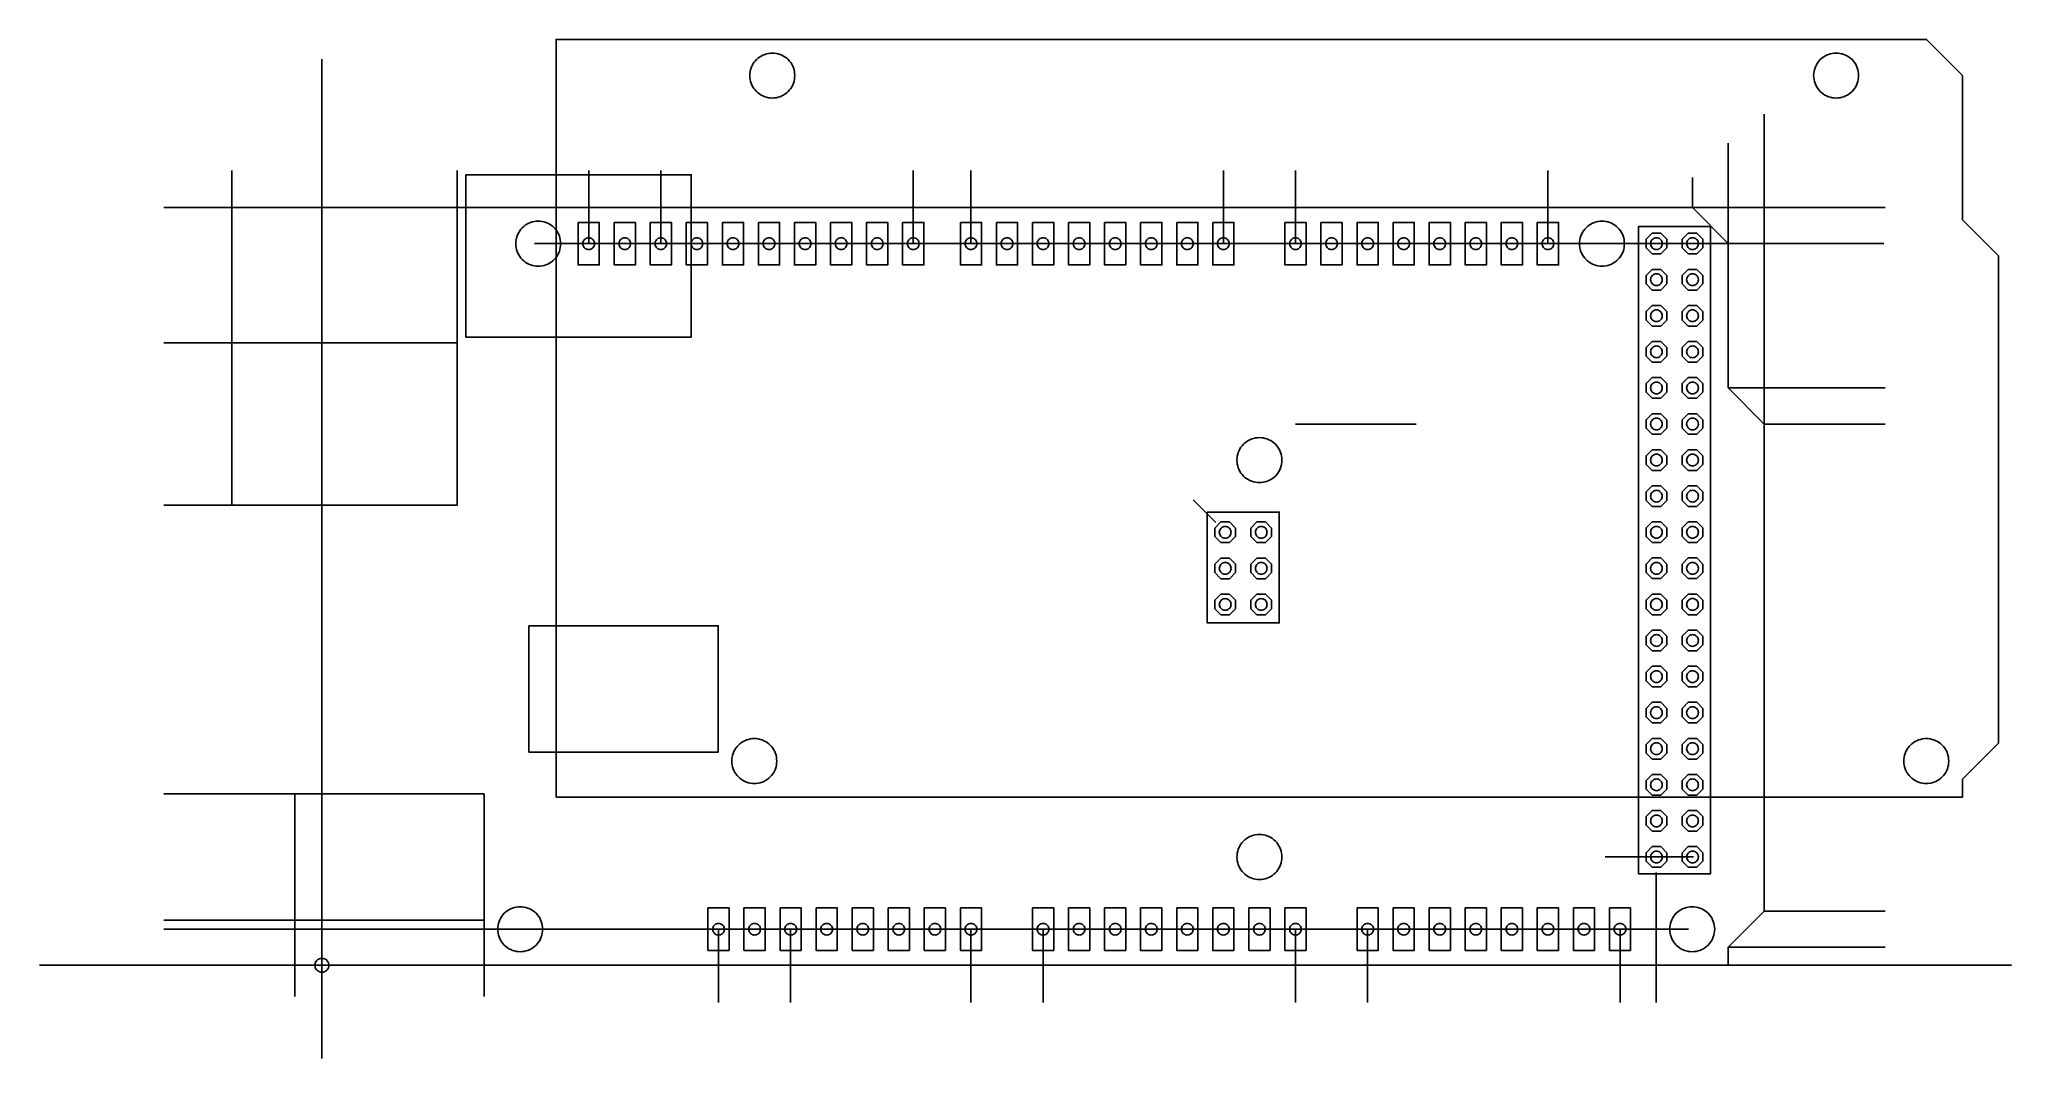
# Model space of a CAD drawing. Extents: x 30 to 168, y 208 to 280.
import ezdxf

# ---------------------------------------------------------------- set-up
doc = ezdxf.new("R2010")
doc.units = 0
for name, color, linetype in [('Layer_1', 7, 'CONTINUOUS'), ('Layer_1_copy', 7, 'CONTINUOUS'), ('Layer_1_copy_1', 7, 'CONTINUOUS')]:
    doc.layers.add(name, color=color, linetype=linetype)

msp = doc.modelspace()

# ---------------------------------------------------------------- linework, layer by layer
at = {"layer": 'Layer_1', "color": 7}
for points in [[(49.581959, 268.048382), (49.581981, 278.466707)], [(151.00777, 274.619291), (151.00777, 252.834522)], [(148.47212, 272.584511), (148.47212, 265.512735)], [(43.242852, 270.659365), (43.242852, 258.244512)], [(59.090641, 270.65941), (59.090641, 258.488151)], [(68.345729, 265.512735), (68.345729, 270.659455)], [(73.417029, 265.512735), (73.417029, 270.659455)], [(91.166539, 265.512735), (91.166539, 270.659455)], [(95.223559, 265.512735), (95.223559, 270.659455)], [(112.97308, 265.512735), (112.97308, 270.659455)], [(118.04438, 265.512735), (118.04438, 270.659455)], [(135.79388, 265.512735), (135.79388, 270.659455)], [(145.96073, 270.165798), (145.96073, 268.052425)], [(38.461355, 268.048382), (49.581959, 268.048382)], [(145.96073, 268.048382), (159.50223, 268.048382)], [(64.539849, 265.512735), (159.4111, 265.512735)], [(38.461355, 258.5397), (43.242852, 258.5397)], [(148.47212, 255.370147), (159.50223, 255.370147)], [(118.04438, 252.834522), (126.53886, 252.834522)], [(151.00777, 252.834522), (159.50223, 252.834522)], [(38.461355, 247.129322), (43.242852, 247.129322)], [(110.84722, 247.507796), (112.44135, 245.913665)], [(38.461355, 226.844167), (47.68024, 226.844144)], [(139.82784, 222.410822), (146.0316, 222.410844)], [(143.40083, 221.328271), (143.40083, 212.188765)], [(38.461355, 217.969391), (47.68024, 217.969391)], [(47.68024, 218.603297), (47.68024, 214.799837)], [(60.99236, 218.603297), (60.99236, 214.799837)], [(151.00777, 218.603319), (159.50227, 218.603319)], [(38.462051, 217.335485), (145.67087, 217.335485)], [(77.474059, 217.335485), (77.474059, 212.188765)], [(82.545349, 217.335485), (82.545349, 212.188765)], [(95.223559, 217.335485), (95.223559, 212.188765)], [(100.29486, 217.335485), (100.29486, 212.188765)], [(118.04438, 217.335485), (118.04438, 212.188765)], [(123.11567, 217.335485), (123.11567, 212.188765)], [(140.86518, 217.335485), (140.86518, 212.188765)], [(148.47212, 216.067672), (159.50227, 216.067672)], [(29.723234, 214.799837), (49.581959, 214.799837)], [(47.68024, 214.799837), (47.68024, 212.604728)], [(49.581959, 208.246561), (49.581981, 214.799837)], [(60.99236, 214.799837), (60.99236, 212.604728)], [(148.47212, 214.799837), (168.39506, 214.799837)]]:
    msp.add_lwpolyline(points, dxfattribs=at)
for points in [[(49.581959, 214.799837), (148.47212, 214.799837), (148.47212, 216.067672), (151.00777, 218.603319), (151.00777, 252.834522), (148.47212, 255.370147), (148.47212, 265.512735), (145.96073, 268.048382), (49.581959, 268.048382)], [(67.600586, 267.003036), (69.090891, 267.003036), (69.090891, 264.022426), (67.600586, 264.022426)], [(70.136233, 267.003036), (71.626538, 267.003036), (71.626538, 264.022426), (70.136233, 264.022426)], [(72.67188, 267.003036), (74.162185, 267.003036), (74.162185, 264.022426), (72.67188, 264.022426)], [(75.207527, 267.003036), (76.697832, 267.003036), (76.697832, 264.022426), (75.207527, 264.022426)], [(77.743174, 267.003036), (79.233479, 267.003036), (79.233479, 264.022426), (77.743174, 264.022426)], [(80.278822, 267.003036), (81.769127, 267.003036), (81.769127, 264.022426), (80.278822, 264.022426)], [(82.814446, 267.003036), (84.304751, 267.003036), (84.304751, 264.022426), (82.814446, 264.022426)], [(85.350093, 267.003036), (86.840398, 267.003036), (86.840398, 264.022426), (85.350093, 264.022426)], [(87.885741, 267.003036), (89.376046, 267.003036), (89.376046, 264.022426), (87.885741, 264.022426)], [(90.421388, 267.003036), (91.911693, 267.003036), (91.911693, 264.022426), (90.421388, 264.022426)], [(94.478414, 267.003036), (95.968719, 267.003036), (95.968719, 264.022426), (94.478414, 264.022426)], [(97.014061, 267.003036), (98.504366, 267.003036), (98.504366, 264.022426), (97.014061, 264.022426)], [(99.549708, 267.003036), (101.040013, 267.003036), (101.040013, 264.022426), (99.549708, 264.022426)], [(102.085356, 267.003036), (103.575661, 267.003036), (103.575661, 264.022426), (102.085356, 264.022426)], [(104.621003, 267.003036), (106.111308, 267.003036), (106.111308, 264.022426), (104.621003, 264.022426)], [(107.15665, 267.003036), (108.646955, 267.003036), (108.646955, 264.022426), (107.15665, 264.022426)], [(109.692297, 267.003036), (111.182602, 267.003036), (111.182602, 264.022426), (109.692297, 264.022426)], [(112.227919, 267.003036), (113.718224, 267.003036), (113.718224, 264.022426), (112.227919, 264.022426)], [(117.299219, 267.003036), (118.789524, 267.003036), (118.789524, 264.022426), (117.299219, 264.022426)], [(119.834859, 267.003036), (121.325164, 267.003036), (121.325164, 264.022426), (119.834859, 264.022426)], [(122.370509, 267.003036), (123.860814, 267.003036), (123.860814, 264.022426), (122.370509, 264.022426)], [(124.906159, 267.003036), (126.396464, 267.003036), (126.396464, 264.022426), (124.906159, 264.022426)], [(127.441809, 267.003036), (128.932114, 267.003036), (128.932114, 264.022426), (127.441809, 264.022426)], [(129.977449, 267.003036), (131.467754, 267.003036), (131.467754, 264.022426), (129.977449, 264.022426)], [(132.513099, 267.003036), (134.003404, 267.003036), (134.003404, 264.022426), (132.513099, 264.022426)], [(135.048719, 267.003036), (136.539024, 267.003036), (136.539024, 264.022426), (135.048719, 264.022426)], [(142.16548, 266.712742), (147.220234, 266.712742), (147.220234, 221.214924), (142.16548, 221.214924)], [(66.378223, 265.512728)], [(68.757489, 265.512736)], [(71.293136, 265.512736)], [(73.828783, 265.512736)], [(76.36443, 265.512736)], [(78.900077, 265.512736)], [(81.435725, 265.512736)], [(83.971349, 265.512736)], [(86.506996, 265.512736)], [(89.042644, 265.512736)], [(91.578291, 265.512736)], [(95.635317, 265.512736)], [(98.170964, 265.512736)], [(100.706611, 265.512736)], [(103.242259, 265.512736)], [(105.777906, 265.512736)], [(108.313553, 265.512736)], [(110.8492, 265.512736)], [(113.384822, 265.512736)], [(118.456122, 265.512736)], [(120.991762, 265.512736)], [(123.527412, 265.512736)], [(126.063062, 265.512736)], [(128.598712, 265.512736)], [(131.134352, 265.512736)], [(133.670002, 265.512736)], [(136.205622, 265.512736)], [(141.179733, 265.512728)], [(144.150975, 265.2161), (143.725746, 264.790871), (143.124382, 264.790871), (142.699149, 265.216102), (142.699149, 265.817466), (143.12438, 266.242698), (143.725747, 266.242697), (144.150976, 265.817468)], [(143.836823, 265.516776)], [(146.686619, 265.2161), (146.261391, 264.790871), (145.660026, 264.790871), (145.234794, 265.216102), (145.234794, 265.817466), (145.660024, 266.242698), (146.261392, 266.242697), (146.686621, 265.817468)], [(146.372468, 265.516776)], [(144.150975, 262.680452), (143.725746, 262.255223), (143.124382, 262.255223), (142.699149, 262.680453), (142.699149, 263.281817), (143.12438, 263.70705), (143.725747, 263.707048), (144.150976, 263.28182)], [(146.686622, 262.680452), (146.261393, 262.255223), (145.660029, 262.255223), (145.234796, 262.680453), (145.234796, 263.281817), (145.660027, 263.70705), (146.261394, 263.707048), (146.686623, 263.28182)], [(143.836823, 262.981128)], [(146.37247, 262.981128)], [(144.150975, 260.144812), (143.725746, 259.719583), (143.124382, 259.719583), (142.699149, 260.144813), (142.699149, 260.746177), (143.12438, 261.17141), (143.725747, 261.171408), (144.150976, 260.74618)], [(146.686622, 260.144812), (146.261393, 259.719583), (145.660029, 259.719583), (145.234796, 260.144813), (145.234796, 260.746177), (145.660027, 261.17141), (146.261394, 261.171408), (146.686623, 260.74618)], [(143.836823, 260.445488)], [(146.37247, 260.445488)], [(43.242855, 258.539734), (59.090633, 258.539734), (59.090633, 247.129334), (43.242855, 247.129334)], [(144.150975, 257.609162), (143.725746, 257.183933), (143.124382, 257.183933), (142.699149, 257.609163), (142.699149, 258.210527), (143.12438, 258.63576), (143.725747, 258.635758), (144.150976, 258.21053)], [(146.686622, 257.609162), (146.261393, 257.183933), (145.660029, 257.183933), (145.234796, 257.609163), (145.234796, 258.210527), (145.660027, 258.63576), (146.261394, 258.635758), (146.686623, 258.21053)], [(143.836823, 257.909838)], [(146.37247, 257.909838)], [(144.150975, 255.073512), (143.725746, 254.648283), (143.124382, 254.648283), (142.699149, 255.073513), (142.699149, 255.674877), (143.12438, 256.10011), (143.725747, 256.100108), (144.150976, 255.67488)], [(143.836823, 255.374188)], [(146.686622, 255.073512), (146.261393, 254.648283), (145.660029, 254.648283), (145.234796, 255.073513), (145.234796, 255.674877), (145.660027, 256.10011), (146.261394, 256.100108), (146.686623, 255.67488)], [(146.37247, 255.374188)], [(144.150975, 252.537872), (143.725746, 252.112643), (143.124382, 252.112643), (142.699149, 252.537873), (142.699149, 253.139237), (143.12438, 253.56447), (143.725747, 253.564468), (144.150976, 253.13924)], [(143.836823, 252.838548)], [(146.686622, 252.537872), (146.261393, 252.112643), (145.660029, 252.112643), (145.234796, 252.537873), (145.234796, 253.139237), (145.660027, 253.56447), (146.261394, 253.564468), (146.686623, 253.13924)], [(146.37247, 252.838548)], [(144.150975, 250.002232), (143.725746, 249.577003), (143.124382, 249.577003), (142.699149, 250.002233), (142.699149, 250.603597), (143.12438, 251.02883), (143.725747, 251.028828), (144.150976, 250.6036)], [(146.686622, 250.002232), (146.261393, 249.577003), (145.660029, 249.577003), (145.234796, 250.002233), (145.234796, 250.603597), (145.660027, 251.02883), (146.261394, 251.028828), (146.686623, 250.6036)], [(117.091103, 250.298866)], [(143.836823, 250.302908)], [(146.37247, 250.302908)], [(144.150975, 247.466582), (143.725746, 247.041353), (143.124382, 247.041353), (142.699149, 247.466583), (142.699149, 248.067947), (143.12438, 248.49318), (143.725747, 248.493178), (144.150976, 248.06795)], [(146.686622, 247.466582), (146.261393, 247.041353), (145.660029, 247.041353), (145.234796, 247.466583), (145.234796, 248.067947), (145.660027, 248.49318), (146.261394, 248.493178), (146.686623, 248.06795)], [(143.836823, 247.767258)], [(146.37247, 247.767258)], [(111.84372, 246.654369), (116.898474, 246.654369), (116.898474, 238.859297), (111.84372, 238.859297)], [(113.825781, 244.926893), (113.400553, 244.501664), (112.799189, 244.501665), (112.373956, 244.926895), (112.373956, 245.528259), (112.799186, 245.953491), (113.400554, 245.95349), (113.825783, 245.528261)], [(116.361426, 244.926893), (115.936198, 244.501664), (115.334833, 244.501665), (114.909601, 244.926895), (114.909601, 245.528259), (115.334831, 245.953491), (115.936199, 245.95349), (116.361428, 245.528261)], [(144.150975, 244.930942), (143.725746, 244.505713), (143.124382, 244.505713), (142.699149, 244.930943), (142.699149, 245.532307), (143.12438, 245.95754), (143.725747, 245.957538), (144.150976, 245.53231)], [(146.686622, 244.930942), (146.261393, 244.505713), (145.660029, 244.505713), (145.234796, 244.930943), (145.234796, 245.532307), (145.660027, 245.95754), (146.261394, 245.957538), (146.686623, 245.53231)], [(113.51163, 245.227569)], [(116.047275, 245.227569)], [(143.836823, 245.231618)], [(146.37247, 245.231618)], [(113.825781, 242.391248), (113.400553, 241.96602), (112.799189, 241.96602), (112.373956, 242.39125), (112.373956, 242.992614), (112.799186, 243.417847), (113.400554, 243.417845), (113.825783, 242.992616)], [(113.51163, 242.691925)], [(116.361426, 242.391248), (115.936198, 241.96602), (115.334833, 241.96602), (114.909601, 242.39125), (114.909601, 242.992614), (115.334831, 243.417847), (115.936199, 243.417845), (116.361428, 242.992616)], [(116.047275, 242.691925)], [(144.150975, 242.395292), (143.725746, 241.970063), (143.124382, 241.970063), (142.699149, 242.395293), (142.699149, 242.996657), (143.12438, 243.42189), (143.725747, 243.421888), (144.150976, 242.99666)], [(143.836823, 242.695968)], [(146.686622, 242.395292), (146.261393, 241.970063), (145.660029, 241.970063), (145.234796, 242.395293), (145.234796, 242.996657), (145.660027, 243.42189), (146.261394, 243.421888), (146.686623, 242.99666)], [(146.37247, 242.695968)], [(113.825781, 239.855604), (113.400553, 239.430375), (112.799189, 239.430376), (112.373956, 239.855606), (112.373956, 240.45697), (112.799186, 240.882202), (113.400554, 240.882201), (113.825783, 240.456972)], [(113.51163, 240.15628)], [(116.361426, 239.855604), (115.936198, 239.430375), (115.334833, 239.430376), (114.909601, 239.855606), (114.909601, 240.45697), (115.334831, 240.882202), (115.936199, 240.882201), (116.361428, 240.456972)], [(116.047275, 240.15628)], [(144.150975, 239.859652), (143.725746, 239.434423), (143.124382, 239.434423), (142.699149, 239.859653), (142.699149, 240.461017), (143.12438, 240.88625), (143.725747, 240.886248), (144.150976, 240.46102)], [(143.836823, 240.160328)], [(146.686622, 239.859652), (146.261393, 239.434423), (145.660029, 239.434423), (145.234796, 239.859653), (145.234796, 240.461017), (145.660027, 240.88625), (146.261394, 240.886248), (146.686623, 240.46102)], [(146.37247, 240.160328)], [(144.150975, 237.324012), (143.725746, 236.898783), (143.124382, 236.898783), (142.699149, 237.324013), (142.699149, 237.925377), (143.12438, 238.35061), (143.725747, 238.350608), (144.150976, 237.92538)], [(143.836823, 237.624688)], [(146.686622, 237.324012), (146.261393, 236.898783), (145.660029, 236.898783), (145.234796, 237.324013), (145.234796, 237.925377), (145.660027, 238.35061), (146.261394, 238.350608), (146.686623, 237.92538)], [(146.37247, 237.624688)], [(144.150975, 234.788362), (143.725746, 234.363133), (143.124382, 234.363133), (142.699149, 234.788363), (142.699149, 235.389727), (143.12438, 235.81496), (143.725747, 235.814958), (144.150976, 235.38973)], [(146.686622, 234.788362), (146.261393, 234.363133), (145.660029, 234.363133), (145.234796, 234.788363), (145.234796, 235.389727), (145.660027, 235.81496), (146.261394, 235.814958), (146.686623, 235.38973)], [(143.836823, 235.089038)], [(146.37247, 235.089038)], [(144.150975, 232.252712), (143.725746, 231.827483), (143.124382, 231.827483), (142.699149, 232.252713), (142.699149, 232.854077), (143.12438, 233.27931), (143.725747, 233.279308), (144.150976, 232.85408)], [(146.686622, 232.252712), (146.261393, 231.827483), (145.660029, 231.827483), (145.234796, 232.252713), (145.234796, 232.854077), (145.660027, 233.27931), (146.261394, 233.279308), (146.686623, 232.85408)], [(143.836823, 232.553388)], [(146.37247, 232.553388)], [(144.150975, 229.717072), (143.725746, 229.291843), (143.124382, 229.291843), (142.699149, 229.717073), (142.699149, 230.318437), (143.12438, 230.74367), (143.725747, 230.743668), (144.150976, 230.31844)], [(146.686622, 229.717072), (146.261393, 229.291843), (145.660029, 229.291843), (145.234796, 229.717073), (145.234796, 230.318437), (145.660027, 230.74367), (146.261394, 230.743668), (146.686623, 230.31844)], [(143.836823, 230.017748)], [(146.37247, 230.017748)], [(144.150975, 227.181432), (143.725746, 226.756203), (143.124382, 226.756203), (142.699149, 227.181433), (142.699149, 227.782797), (143.12438, 228.20803), (143.725747, 228.208028), (144.150976, 227.7828)], [(143.836823, 227.482108)], [(146.686622, 227.181432), (146.261393, 226.756203), (145.660029, 226.756203), (145.234796, 227.181433), (145.234796, 227.782797), (145.660027, 228.20803), (146.261394, 228.208028), (146.686623, 227.7828)], [(146.37247, 227.482108)], [(47.680233, 226.844124), (60.992367, 226.844124), (60.992367, 217.969369), (47.680233, 217.969369)], [(144.150975, 224.645782), (143.725746, 224.220553), (143.124382, 224.220553), (142.699149, 224.645783), (142.699149, 225.247147), (143.12438, 225.67238), (143.725747, 225.672378), (144.150976, 225.24715)], [(143.836823, 224.946458)], [(146.686622, 224.645782), (146.261393, 224.220553), (145.660029, 224.220553), (145.234796, 224.645783), (145.234796, 225.247147), (145.660027, 225.67238), (146.261394, 225.672378), (146.686623, 225.24715)], [(146.37247, 224.946458)], [(117.091103, 222.406754)], [(144.150975, 222.110142), (143.725746, 221.684913), (143.124382, 221.684913), (142.699149, 222.110143), (142.699149, 222.711507), (143.12438, 223.13674), (143.725747, 223.136738), (144.150976, 222.71151)], [(143.836823, 222.410818)], [(146.686619, 222.110142), (146.261391, 221.684913), (145.660026, 221.684913), (145.234794, 222.110143), (145.234794, 222.711507), (145.660024, 223.13674), (146.261392, 223.136738), (146.686621, 222.71151)], [(146.372468, 222.410818)], [(76.728907, 218.825786), (78.219212, 218.825786), (78.219212, 215.845176), (76.728907, 215.845176)], [(79.264554, 218.825786), (80.754859, 218.825786), (80.754859, 215.845176), (79.264554, 215.845176)], [(81.800201, 218.825786), (83.290506, 218.825786), (83.290506, 215.845176), (81.800201, 215.845176)], [(84.335848, 218.825786), (85.826153, 218.825786), (85.826153, 215.845176), (84.335848, 215.845176)], [(86.871473, 218.825786), (88.361778, 218.825786), (88.361778, 215.845176), (86.871473, 215.845176)], [(89.40712, 218.825786), (90.897425, 218.825786), (90.897425, 215.845176), (89.40712, 215.845176)], [(91.942767, 218.825786), (93.433072, 218.825786), (93.433072, 215.845176), (91.942767, 215.845176)], [(94.478414, 218.825786), (95.968719, 218.825786), (95.968719, 215.845176), (94.478414, 215.845176)], [(99.549708, 218.825786), (101.040013, 218.825786), (101.040013, 215.845176), (99.549708, 215.845176)], [(102.085356, 218.825786), (103.575661, 218.825786), (103.575661, 215.845176), (102.085356, 215.845176)], [(104.621003, 218.825786), (106.111308, 218.825786), (106.111308, 215.845176), (104.621003, 215.845176)], [(107.15665, 218.825786), (108.646955, 218.825786), (108.646955, 215.845176), (107.15665, 215.845176)], [(109.692275, 218.825786), (111.18258, 218.825786), (111.18258, 215.845176), (109.692275, 215.845176)], [(112.227919, 218.825786), (113.718224, 218.825786), (113.718224, 215.845176), (112.227919, 215.845176)], [(114.763569, 218.825786), (116.253874, 218.825786), (116.253874, 215.845176), (114.763569, 215.845176)], [(117.299219, 218.825786), (118.789524, 218.825786), (118.789524, 215.845176), (117.299219, 215.845176)], [(122.370509, 218.825786), (123.860814, 218.825786), (123.860814, 215.845176), (122.370509, 215.845176)], [(124.906159, 218.825786), (126.396464, 218.825786), (126.396464, 215.845176), (124.906159, 215.845176)], [(127.441809, 218.825786), (128.932114, 218.825786), (128.932114, 215.845176), (127.441809, 215.845176)], [(129.977449, 218.825786), (131.467754, 218.825786), (131.467754, 215.845176), (129.977449, 215.845176)], [(132.513079, 218.825786), (134.003384, 218.825786), (134.003384, 215.845176), (132.513079, 215.845176)], [(135.048719, 218.825786), (136.539024, 218.825786), (136.539024, 215.845176), (135.048719, 215.845176)], [(137.584369, 218.825786), (139.074674, 218.825786), (139.074674, 215.845176), (137.584369, 215.845176)], [(140.120019, 218.825786), (141.610324, 218.825786), (141.610324, 215.845176), (140.120019, 215.845176)], [(65.110382, 217.335487)], [(77.88581, 217.335486)], [(80.421457, 217.335486)], [(82.957104, 217.335486)], [(85.492751, 217.335486)], [(88.028376, 217.335486)], [(90.564023, 217.335486)], [(93.09967, 217.335486)], [(95.635317, 217.335486)], [(100.706611, 217.335486)], [(103.242259, 217.335486)], [(105.777906, 217.335486)], [(108.313553, 217.335486)], [(110.849178, 217.335486)], [(113.384822, 217.335486)], [(115.920472, 217.335486)], [(118.456122, 217.335486)], [(123.527412, 217.335486)], [(126.063062, 217.335486)], [(128.598712, 217.335486)], [(131.134352, 217.335486)], [(133.669982, 217.335486)], [(136.205622, 217.335486)], [(138.741272, 217.335486)], [(141.276922, 217.335486)], [(147.518823, 217.335487)], [(50.07132, 214.799835)]]:
    msp.add_lwpolyline(points, close=True, dxfattribs=at)
for points, knots in [([(66.378223, 265.512728), (66.359317, 265.327727), (66.321775, 264.960372), (66.030515, 264.474906), (65.604061, 264.113975), (65.075977, 263.92255), (64.515621, 263.92255), (63.988278, 264.113975), (63.55887, 264.474906), (63.278582, 264.960372), (63.18072, 265.512728), (63.278582, 266.065084), (63.55887, 266.55055), (63.988278, 266.911481), (64.515621, 267.102906), (65.075977, 267.102906), (65.604061, 266.911481), (66.030515, 266.55055), (66.321775, 266.065084), (66.359317, 265.697729), (66.378223, 265.512728)], [0, 0, 0, 0, 0.552188, 1.096473, 1.648661, 2.200849, 2.745134, 3.297322, 3.84951, 4.393795, 4.945983, 5.498171, 6.042456, 6.594644, 7.146832, 7.691117, 8.243305, 8.795493, 9.339778, 9.891966, 9.891966, 9.891966, 9.891966]), ([(141.179733, 265.512728), (141.160827, 265.327727), (141.123285, 264.960372), (140.832025, 264.474906), (140.405571, 264.113975), (139.877487, 263.92255), (139.317131, 263.92255), (138.789788, 264.113975), (138.36038, 264.474906), (138.080092, 264.960372), (137.98223, 265.512728), (138.080092, 266.065084), (138.36038, 266.55055), (138.789788, 266.911481), (139.317131, 267.102906), (139.877487, 267.102906), (140.405571, 266.911481), (140.832025, 266.55055), (141.123285, 266.065084), (141.160827, 265.697729), (141.179733, 265.512728)], [0, 0, 0, 0, 0.552188, 1.096473, 1.648661, 2.200849, 2.745134, 3.297322, 3.84951, 4.393795, 4.945983, 5.498171, 6.042456, 6.594644, 7.146832, 7.691117, 8.243305, 8.795493, 9.339778, 9.891966, 9.891966, 9.891966, 9.891966]), ([(68.757489, 265.512736), (68.752569, 265.464596), (68.742801, 265.369005), (68.667011, 265.24268), (68.556041, 265.148761), (68.418626, 265.098949), (68.272814, 265.098949), (68.135591, 265.148761), (68.023853, 265.24268), (67.950919, 265.369005), (67.925453, 265.512736), (67.950919, 265.656467), (68.023853, 265.782792), (68.135591, 265.876712), (68.272814, 265.926523), (68.418626, 265.926523), (68.556041, 265.876712), (68.667011, 265.782792), (68.742801, 265.656467), (68.752569, 265.560876), (68.757489, 265.512736)], [0, 0, 0, 0, 0.143687, 0.285318, 0.429005, 0.572692, 0.714323, 0.85801, 1.001697, 1.143328, 1.287015, 1.430702, 1.572333, 1.71602, 1.859707, 2.001338, 2.145025, 2.288712, 2.430343, 2.57403, 2.57403, 2.57403, 2.57403]), ([(71.293136, 265.512736), (71.288216, 265.464596), (71.278448, 265.369005), (71.202658, 265.24268), (71.091688, 265.148761), (70.954273, 265.098949), (70.808461, 265.098949), (70.671238, 265.148761), (70.5595, 265.24268), (70.486566, 265.369005), (70.4611, 265.512736), (70.486566, 265.656467), (70.5595, 265.782792), (70.671238, 265.876712), (70.808461, 265.926523), (70.954273, 265.926523), (71.091688, 265.876712), (71.202658, 265.782792), (71.278448, 265.656467), (71.288216, 265.560876), (71.293136, 265.512736)], [0, 0, 0, 0, 0.143687, 0.285318, 0.429005, 0.572692, 0.714323, 0.85801, 1.001697, 1.143328, 1.287015, 1.430702, 1.572333, 1.71602, 1.859707, 2.001338, 2.145025, 2.288712, 2.430343, 2.57403, 2.57403, 2.57403, 2.57403]), ([(73.828783, 265.512736), (73.823863, 265.464596), (73.814095, 265.369005), (73.738305, 265.24268), (73.627335, 265.148761), (73.48992, 265.098949), (73.344108, 265.098949), (73.206885, 265.148761), (73.095147, 265.24268), (73.022213, 265.369005), (72.996747, 265.512736), (73.022213, 265.656467), (73.095147, 265.782792), (73.206885, 265.876712), (73.344108, 265.926523), (73.48992, 265.926523), (73.627335, 265.876712), (73.738305, 265.782792), (73.814095, 265.656467), (73.823863, 265.560876), (73.828783, 265.512736)], [0, 0, 0, 0, 0.143687, 0.285318, 0.429005, 0.572692, 0.714323, 0.85801, 1.001697, 1.143328, 1.287015, 1.430702, 1.572333, 1.71602, 1.859707, 2.001338, 2.145025, 2.288712, 2.430343, 2.57403, 2.57403, 2.57403, 2.57403]), ([(76.36443, 265.512736), (76.35951, 265.464596), (76.349742, 265.369005), (76.273952, 265.24268), (76.162982, 265.148761), (76.025567, 265.098949), (75.879755, 265.098949), (75.742532, 265.148761), (75.630794, 265.24268), (75.55786, 265.369005), (75.532394, 265.512736), (75.55786, 265.656467), (75.630794, 265.782792), (75.742532, 265.876712), (75.879755, 265.926523), (76.025567, 265.926523), (76.162982, 265.876712), (76.273952, 265.782792), (76.349742, 265.656467), (76.35951, 265.560876), (76.36443, 265.512736)], [0, 0, 0, 0, 0.143687, 0.285318, 0.429005, 0.572692, 0.714323, 0.85801, 1.001697, 1.143328, 1.287015, 1.430702, 1.572333, 1.71602, 1.859707, 2.001338, 2.145025, 2.288712, 2.430343, 2.57403, 2.57403, 2.57403, 2.57403]), ([(78.900077, 265.512736), (78.895157, 265.464596), (78.885389, 265.369005), (78.809599, 265.24268), (78.698629, 265.148761), (78.561214, 265.098949), (78.415402, 265.098949), (78.278179, 265.148761), (78.166441, 265.24268), (78.093507, 265.369005), (78.068041, 265.512736), (78.093507, 265.656467), (78.166441, 265.782792), (78.278179, 265.876712), (78.415402, 265.926523), (78.561214, 265.926523), (78.698629, 265.876712), (78.809599, 265.782792), (78.885389, 265.656467), (78.895157, 265.560876), (78.900077, 265.512736)], [0, 0, 0, 0, 0.143687, 0.285318, 0.429005, 0.572692, 0.714323, 0.85801, 1.001697, 1.143328, 1.287015, 1.430702, 1.572333, 1.71602, 1.859707, 2.001338, 2.145025, 2.288712, 2.430343, 2.57403, 2.57403, 2.57403, 2.57403]), ([(81.435725, 265.512736), (81.430805, 265.464596), (81.421037, 265.369005), (81.345247, 265.24268), (81.234277, 265.148761), (81.096862, 265.098949), (80.95105, 265.098949), (80.813827, 265.148761), (80.702089, 265.24268), (80.629155, 265.369005), (80.603689, 265.512736), (80.629155, 265.656467), (80.702089, 265.782792), (80.813827, 265.876712), (80.95105, 265.926523), (81.096862, 265.926523), (81.234277, 265.876712), (81.345247, 265.782792), (81.421037, 265.656467), (81.430805, 265.560876), (81.435725, 265.512736)], [0, 0, 0, 0, 0.143687, 0.285318, 0.429005, 0.572692, 0.714323, 0.85801, 1.001697, 1.143328, 1.287015, 1.430702, 1.572333, 1.71602, 1.859707, 2.001338, 2.145025, 2.288712, 2.430343, 2.57403, 2.57403, 2.57403, 2.57403]), ([(83.971349, 265.512736), (83.966429, 265.464596), (83.956661, 265.369005), (83.880871, 265.24268), (83.769901, 265.148761), (83.632486, 265.098949), (83.486674, 265.098949), (83.349451, 265.148761), (83.237713, 265.24268), (83.164779, 265.369005), (83.139313, 265.512736), (83.164779, 265.656467), (83.237713, 265.782792), (83.349451, 265.876712), (83.486674, 265.926523), (83.632486, 265.926523), (83.769901, 265.876712), (83.880871, 265.782792), (83.956661, 265.656467), (83.966429, 265.560876), (83.971349, 265.512736)], [0, 0, 0, 0, 0.143687, 0.285318, 0.429005, 0.572692, 0.714323, 0.85801, 1.001697, 1.143328, 1.287015, 1.430702, 1.572333, 1.71602, 1.859707, 2.001338, 2.145025, 2.288712, 2.430343, 2.57403, 2.57403, 2.57403, 2.57403]), ([(86.506996, 265.512736), (86.502076, 265.464596), (86.492308, 265.369005), (86.416518, 265.24268), (86.305548, 265.148761), (86.168133, 265.098949), (86.022321, 265.098949), (85.885098, 265.148761), (85.77336, 265.24268), (85.700426, 265.369005), (85.67496, 265.512736), (85.700426, 265.656467), (85.77336, 265.782792), (85.885098, 265.876712), (86.022321, 265.926523), (86.168133, 265.926523), (86.305548, 265.876712), (86.416518, 265.782792), (86.492308, 265.656467), (86.502076, 265.560876), (86.506996, 265.512736)], [0, 0, 0, 0, 0.143687, 0.285318, 0.429005, 0.572692, 0.714323, 0.85801, 1.001697, 1.143328, 1.287015, 1.430702, 1.572333, 1.71602, 1.859707, 2.001338, 2.145025, 2.288712, 2.430343, 2.57403, 2.57403, 2.57403, 2.57403]), ([(89.042644, 265.512736), (89.037724, 265.464596), (89.027956, 265.369005), (88.952166, 265.24268), (88.841196, 265.148761), (88.703781, 265.098949), (88.557969, 265.098949), (88.420746, 265.148761), (88.309008, 265.24268), (88.236074, 265.369005), (88.210608, 265.512736), (88.236074, 265.656467), (88.309008, 265.782792), (88.420746, 265.876712), (88.557969, 265.926523), (88.703781, 265.926523), (88.841196, 265.876712), (88.952166, 265.782792), (89.027956, 265.656467), (89.037724, 265.560876), (89.042644, 265.512736)], [0, 0, 0, 0, 0.143687, 0.285318, 0.429005, 0.572692, 0.714323, 0.85801, 1.001697, 1.143328, 1.287015, 1.430702, 1.572333, 1.71602, 1.859707, 2.001338, 2.145025, 2.288712, 2.430343, 2.57403, 2.57403, 2.57403, 2.57403]), ([(91.578291, 265.512736), (91.573371, 265.464596), (91.563603, 265.369005), (91.487813, 265.24268), (91.376843, 265.148761), (91.239428, 265.098949), (91.093616, 265.098949), (90.956393, 265.148761), (90.844655, 265.24268), (90.771721, 265.369005), (90.746255, 265.512736), (90.771721, 265.656467), (90.844655, 265.782792), (90.956393, 265.876712), (91.093616, 265.926523), (91.239428, 265.926523), (91.376843, 265.876712), (91.487813, 265.782792), (91.563603, 265.656467), (91.573371, 265.560876), (91.578291, 265.512736)], [0, 0, 0, 0, 0.143687, 0.285318, 0.429005, 0.572692, 0.714323, 0.85801, 1.001697, 1.143328, 1.287015, 1.430702, 1.572333, 1.71602, 1.859707, 2.001338, 2.145025, 2.288712, 2.430343, 2.57403, 2.57403, 2.57403, 2.57403]), ([(95.635317, 265.512736), (95.630397, 265.464596), (95.620629, 265.369005), (95.544839, 265.24268), (95.433869, 265.148761), (95.296454, 265.098949), (95.150642, 265.098949), (95.013419, 265.148761), (94.901681, 265.24268), (94.828747, 265.369005), (94.803281, 265.512736), (94.828747, 265.656467), (94.901681, 265.782792), (95.013419, 265.876712), (95.150642, 265.926523), (95.296454, 265.926523), (95.433869, 265.876712), (95.544839, 265.782792), (95.620629, 265.656467), (95.630397, 265.560876), (95.635317, 265.512736)], [0, 0, 0, 0, 0.143687, 0.285318, 0.429005, 0.572692, 0.714323, 0.85801, 1.001697, 1.143328, 1.287015, 1.430702, 1.572333, 1.71602, 1.859707, 2.001338, 2.145025, 2.288712, 2.430343, 2.57403, 2.57403, 2.57403, 2.57403]), ([(98.170964, 265.512736), (98.166044, 265.464596), (98.156276, 265.369005), (98.080486, 265.24268), (97.969516, 265.148761), (97.832101, 265.098949), (97.686289, 265.098949), (97.549066, 265.148761), (97.437328, 265.24268), (97.364394, 265.369005), (97.338928, 265.512736), (97.364394, 265.656467), (97.437328, 265.782792), (97.549066, 265.876712), (97.686289, 265.926523), (97.832101, 265.926523), (97.969516, 265.876712), (98.080486, 265.782792), (98.156276, 265.656467), (98.166044, 265.560876), (98.170964, 265.512736)], [0, 0, 0, 0, 0.143687, 0.285318, 0.429005, 0.572692, 0.714323, 0.85801, 1.001697, 1.143328, 1.287015, 1.430702, 1.572333, 1.71602, 1.859707, 2.001338, 2.145025, 2.288712, 2.430343, 2.57403, 2.57403, 2.57403, 2.57403]), ([(100.706611, 265.512736), (100.701691, 265.464596), (100.691923, 265.369005), (100.616133, 265.24268), (100.505163, 265.148761), (100.367748, 265.098949), (100.221936, 265.098949), (100.084713, 265.148761), (99.972975, 265.24268), (99.900041, 265.369005), (99.874575, 265.512736), (99.900041, 265.656467), (99.972975, 265.782792), (100.084713, 265.876712), (100.221936, 265.926523), (100.367748, 265.926523), (100.505163, 265.876712), (100.616133, 265.782792), (100.691923, 265.656467), (100.701691, 265.560876), (100.706611, 265.512736)], [0, 0, 0, 0, 0.143687, 0.285318, 0.429005, 0.572692, 0.714323, 0.85801, 1.001697, 1.143328, 1.287015, 1.430702, 1.572333, 1.71602, 1.859707, 2.001338, 2.145025, 2.288712, 2.430343, 2.57403, 2.57403, 2.57403, 2.57403]), ([(103.242259, 265.512736), (103.237339, 265.464596), (103.227571, 265.369005), (103.151781, 265.24268), (103.040811, 265.148761), (102.903396, 265.098949), (102.757584, 265.098949), (102.620361, 265.148761), (102.508623, 265.24268), (102.435689, 265.369005), (102.410223, 265.512736), (102.435689, 265.656467), (102.508623, 265.782792), (102.620361, 265.876712), (102.757584, 265.926523), (102.903396, 265.926523), (103.040811, 265.876712), (103.151781, 265.782792), (103.227571, 265.656467), (103.237339, 265.560876), (103.242259, 265.512736)], [0, 0, 0, 0, 0.143687, 0.285318, 0.429005, 0.572692, 0.714323, 0.85801, 1.001697, 1.143328, 1.287015, 1.430702, 1.572333, 1.71602, 1.859707, 2.001338, 2.145025, 2.288712, 2.430343, 2.57403, 2.57403, 2.57403, 2.57403]), ([(105.777906, 265.512736), (105.772986, 265.464596), (105.763218, 265.369005), (105.687428, 265.24268), (105.576458, 265.148761), (105.439043, 265.098949), (105.293231, 265.098949), (105.156008, 265.148761), (105.04427, 265.24268), (104.971336, 265.369005), (104.94587, 265.512736), (104.971336, 265.656467), (105.04427, 265.782792), (105.156008, 265.876712), (105.293231, 265.926523), (105.439043, 265.926523), (105.576458, 265.876712), (105.687428, 265.782792), (105.763218, 265.656467), (105.772986, 265.560876), (105.777906, 265.512736)], [0, 0, 0, 0, 0.143687, 0.285318, 0.429005, 0.572692, 0.714323, 0.85801, 1.001697, 1.143328, 1.287015, 1.430702, 1.572333, 1.71602, 1.859707, 2.001338, 2.145025, 2.288712, 2.430343, 2.57403, 2.57403, 2.57403, 2.57403]), ([(108.313553, 265.512736), (108.308633, 265.464596), (108.298865, 265.369005), (108.223075, 265.24268), (108.112105, 265.148761), (107.97469, 265.098949), (107.828878, 265.098949), (107.691655, 265.148761), (107.579917, 265.24268), (107.506983, 265.369005), (107.481517, 265.512736), (107.506983, 265.656467), (107.579917, 265.782792), (107.691655, 265.876712), (107.828878, 265.926523), (107.97469, 265.926523), (108.112105, 265.876712), (108.223075, 265.782792), (108.298865, 265.656467), (108.308633, 265.560876), (108.313553, 265.512736)], [0, 0, 0, 0, 0.143687, 0.285318, 0.429005, 0.572692, 0.714323, 0.85801, 1.001697, 1.143328, 1.287015, 1.430702, 1.572333, 1.71602, 1.859707, 2.001338, 2.145025, 2.288712, 2.430343, 2.57403, 2.57403, 2.57403, 2.57403]), ([(110.8492, 265.512736), (110.84428, 265.464596), (110.834512, 265.369005), (110.758722, 265.24268), (110.647752, 265.148761), (110.510337, 265.098949), (110.364525, 265.098949), (110.227302, 265.148761), (110.115564, 265.24268), (110.04263, 265.369005), (110.017164, 265.512736), (110.04263, 265.656467), (110.115564, 265.782792), (110.227302, 265.876712), (110.364525, 265.926523), (110.510337, 265.926523), (110.647752, 265.876712), (110.758722, 265.782792), (110.834512, 265.656467), (110.84428, 265.560876), (110.8492, 265.512736)], [0, 0, 0, 0, 0.143687, 0.285318, 0.429005, 0.572692, 0.714323, 0.85801, 1.001697, 1.143328, 1.287015, 1.430702, 1.572333, 1.71602, 1.859707, 2.001338, 2.145025, 2.288712, 2.430343, 2.57403, 2.57403, 2.57403, 2.57403]), ([(113.384822, 265.512736), (113.379902, 265.464596), (113.370134, 265.369005), (113.294344, 265.24268), (113.183374, 265.148761), (113.045959, 265.098949), (112.900147, 265.098949), (112.762924, 265.148761), (112.651186, 265.24268), (112.578252, 265.369005), (112.552786, 265.512736), (112.578252, 265.656467), (112.651186, 265.782792), (112.762924, 265.876712), (112.900147, 265.926523), (113.045959, 265.926523), (113.183374, 265.876712), (113.294344, 265.782792), (113.370134, 265.656467), (113.379902, 265.560876), (113.384822, 265.512736)], [0, 0, 0, 0, 0.143687, 0.285318, 0.429005, 0.572692, 0.714323, 0.85801, 1.001697, 1.143328, 1.287015, 1.430702, 1.572333, 1.71602, 1.859707, 2.001338, 2.145025, 2.288712, 2.430343, 2.57403, 2.57403, 2.57403, 2.57403]), ([(118.456122, 265.512736), (118.451202, 265.464596), (118.441434, 265.369005), (118.365644, 265.24268), (118.254674, 265.148761), (118.117259, 265.098949), (117.971447, 265.098949), (117.834224, 265.148761), (117.722486, 265.24268), (117.649552, 265.369005), (117.624086, 265.512736), (117.649552, 265.656467), (117.722486, 265.782792), (117.834224, 265.876712), (117.971447, 265.926523), (118.117259, 265.926523), (118.254674, 265.876712), (118.365644, 265.782792), (118.441434, 265.656467), (118.451202, 265.560876), (118.456122, 265.512736)], [0, 0, 0, 0, 0.143687, 0.285318, 0.429005, 0.572692, 0.714323, 0.85801, 1.001697, 1.143328, 1.287015, 1.430702, 1.572333, 1.71602, 1.859707, 2.001338, 2.145025, 2.288712, 2.430343, 2.57403, 2.57403, 2.57403, 2.57403]), ([(120.991762, 265.512736), (120.986842, 265.464596), (120.977074, 265.369005), (120.901284, 265.24268), (120.790314, 265.148761), (120.652899, 265.098949), (120.507087, 265.098949), (120.369864, 265.148761), (120.258126, 265.24268), (120.185192, 265.369005), (120.159726, 265.512736), (120.185192, 265.656467), (120.258126, 265.782792), (120.369864, 265.876712), (120.507087, 265.926523), (120.652899, 265.926523), (120.790314, 265.876712), (120.901284, 265.782792), (120.977074, 265.656467), (120.986842, 265.560876), (120.991762, 265.512736)], [0, 0, 0, 0, 0.143687, 0.285318, 0.429005, 0.572692, 0.714323, 0.85801, 1.001697, 1.143328, 1.287015, 1.430702, 1.572333, 1.71602, 1.859707, 2.001338, 2.145025, 2.288712, 2.430343, 2.57403, 2.57403, 2.57403, 2.57403]), ([(123.527412, 265.512736), (123.522492, 265.464596), (123.512724, 265.369005), (123.436934, 265.24268), (123.325964, 265.148761), (123.188549, 265.098949), (123.042737, 265.098949), (122.905514, 265.148761), (122.793776, 265.24268), (122.720842, 265.369005), (122.695376, 265.512736), (122.720842, 265.656467), (122.793776, 265.782792), (122.905514, 265.876712), (123.042737, 265.926523), (123.188549, 265.926523), (123.325964, 265.876712), (123.436934, 265.782792), (123.512724, 265.656467), (123.522492, 265.560876), (123.527412, 265.512736)], [0, 0, 0, 0, 0.143687, 0.285318, 0.429005, 0.572692, 0.714323, 0.85801, 1.001697, 1.143328, 1.287015, 1.430702, 1.572333, 1.71602, 1.859707, 2.001338, 2.145025, 2.288712, 2.430343, 2.57403, 2.57403, 2.57403, 2.57403]), ([(126.063062, 265.512736), (126.058142, 265.464596), (126.048374, 265.369005), (125.972584, 265.24268), (125.861614, 265.148761), (125.724199, 265.098949), (125.578387, 265.098949), (125.441164, 265.148761), (125.329426, 265.24268), (125.256492, 265.369005), (125.231026, 265.512736), (125.256492, 265.656467), (125.329426, 265.782792), (125.441164, 265.876712), (125.578387, 265.926523), (125.724199, 265.926523), (125.861614, 265.876712), (125.972584, 265.782792), (126.048374, 265.656467), (126.058142, 265.560876), (126.063062, 265.512736)], [0, 0, 0, 0, 0.143687, 0.285318, 0.429005, 0.572692, 0.714323, 0.85801, 1.001697, 1.143328, 1.287015, 1.430702, 1.572333, 1.71602, 1.859707, 2.001338, 2.145025, 2.288712, 2.430343, 2.57403, 2.57403, 2.57403, 2.57403]), ([(128.598712, 265.512736), (128.593792, 265.464596), (128.584024, 265.369005), (128.508234, 265.24268), (128.397264, 265.148761), (128.259849, 265.098949), (128.114037, 265.098949), (127.976814, 265.148761), (127.865076, 265.24268), (127.792142, 265.369005), (127.766676, 265.512736), (127.792142, 265.656467), (127.865076, 265.782792), (127.976814, 265.876712), (128.114037, 265.926523), (128.259849, 265.926523), (128.397264, 265.876712), (128.508234, 265.782792), (128.584024, 265.656467), (128.593792, 265.560876), (128.598712, 265.512736)], [0, 0, 0, 0, 0.143687, 0.285318, 0.429005, 0.572692, 0.714323, 0.85801, 1.001697, 1.143328, 1.287015, 1.430702, 1.572333, 1.71602, 1.859707, 2.001338, 2.145025, 2.288712, 2.430343, 2.57403, 2.57403, 2.57403, 2.57403]), ([(131.134352, 265.512736), (131.129432, 265.464596), (131.119664, 265.369005), (131.043874, 265.24268), (130.932904, 265.148761), (130.795489, 265.098949), (130.649677, 265.098949), (130.512454, 265.148761), (130.400716, 265.24268), (130.327782, 265.369005), (130.302316, 265.512736), (130.327782, 265.656467), (130.400716, 265.782792), (130.512454, 265.876712), (130.649677, 265.926523), (130.795489, 265.926523), (130.932904, 265.876712), (131.043874, 265.782792), (131.119664, 265.656467), (131.129432, 265.560876), (131.134352, 265.512736)], [0, 0, 0, 0, 0.143687, 0.285318, 0.429005, 0.572692, 0.714323, 0.85801, 1.001697, 1.143328, 1.287015, 1.430702, 1.572333, 1.71602, 1.859707, 2.001338, 2.145025, 2.288712, 2.430343, 2.57403, 2.57403, 2.57403, 2.57403]), ([(133.670002, 265.512736), (133.665082, 265.464596), (133.655314, 265.369005), (133.579524, 265.24268), (133.468554, 265.148761), (133.331139, 265.098949), (133.185327, 265.098949), (133.048104, 265.148761), (132.936366, 265.24268), (132.863432, 265.369005), (132.837966, 265.512736), (132.863432, 265.656467), (132.936366, 265.782792), (133.048104, 265.876712), (133.185327, 265.926523), (133.331139, 265.926523), (133.468554, 265.876712), (133.579524, 265.782792), (133.655314, 265.656467), (133.665082, 265.560876), (133.670002, 265.512736)], [0, 0, 0, 0, 0.143687, 0.285318, 0.429005, 0.572692, 0.714323, 0.85801, 1.001697, 1.143328, 1.287015, 1.430702, 1.572333, 1.71602, 1.859707, 2.001338, 2.145025, 2.288712, 2.430343, 2.57403, 2.57403, 2.57403, 2.57403]), ([(136.205622, 265.512736), (136.200702, 265.464596), (136.190934, 265.369005), (136.115144, 265.24268), (136.004174, 265.148761), (135.866759, 265.098949), (135.720947, 265.098949), (135.583724, 265.148761), (135.471986, 265.24268), (135.399052, 265.369005), (135.373586, 265.512736), (135.399052, 265.656467), (135.471986, 265.782792), (135.583724, 265.876712), (135.720947, 265.926523), (135.866759, 265.926523), (136.004174, 265.876712), (136.115144, 265.782792), (136.190934, 265.656467), (136.200702, 265.560876), (136.205622, 265.512736)], [0, 0, 0, 0, 0.143687, 0.285318, 0.429005, 0.572692, 0.714323, 0.85801, 1.001697, 1.143328, 1.287015, 1.430702, 1.572333, 1.71602, 1.859707, 2.001338, 2.145025, 2.288712, 2.430343, 2.57403, 2.57403, 2.57403, 2.57403]), ([(143.836823, 265.516776), (143.831903, 265.468636), (143.822135, 265.373045), (143.746345, 265.24672), (143.635375, 265.152801), (143.49796, 265.102989), (143.352148, 265.102989), (143.214925, 265.152801), (143.103187, 265.24672), (143.030252, 265.373045), (143.004787, 265.516776), (143.030252, 265.660507), (143.103187, 265.786832), (143.214925, 265.880752), (143.352148, 265.930563), (143.49796, 265.930563), (143.635375, 265.880752), (143.746345, 265.786832), (143.822135, 265.660507), (143.831903, 265.564916), (143.836823, 265.516776)], [0, 0, 0, 0, 0.143687, 0.285318, 0.429005, 0.572692, 0.714323, 0.85801, 1.001697, 1.143328, 1.287015, 1.430702, 1.572333, 1.71602, 1.859707, 2.001338, 2.145025, 2.288712, 2.430343, 2.57403, 2.57403, 2.57403, 2.57403]), ([(146.372468, 265.516776), (146.367548, 265.468636), (146.357779, 265.373045), (146.281989, 265.24672), (146.17102, 265.152801), (146.033605, 265.102989), (145.887792, 265.102989), (145.75057, 265.152801), (145.638832, 265.24672), (145.565897, 265.373045), (145.540432, 265.516776), (145.565897, 265.660507), (145.638832, 265.786832), (145.75057, 265.880752), (145.887792, 265.930563), (146.033605, 265.930563), (146.17102, 265.880752), (146.281989, 265.786832), (146.357779, 265.660507), (146.367548, 265.564916), (146.372468, 265.516776)], [0, 0, 0, 0, 0.143687, 0.285318, 0.429005, 0.572692, 0.714323, 0.85801, 1.001697, 1.143328, 1.287015, 1.430702, 1.572333, 1.71602, 1.859707, 2.001338, 2.145025, 2.288712, 2.430343, 2.57403, 2.57403, 2.57403, 2.57403]), ([(143.836823, 262.981128), (143.831903, 262.932988), (143.822135, 262.837397), (143.746345, 262.711072), (143.635375, 262.617152), (143.49796, 262.567341), (143.352148, 262.567341), (143.214925, 262.617152), (143.103187, 262.711072), (143.030252, 262.837397), (143.004787, 262.981128), (143.030252, 263.124859), (143.103187, 263.251184), (143.214925, 263.345103), (143.352148, 263.394915), (143.49796, 263.394915), (143.635375, 263.345103), (143.746345, 263.251184), (143.822135, 263.124859), (143.831903, 263.029268), (143.836823, 262.981128)], [0, 0, 0, 0, 0.143687, 0.285318, 0.429005, 0.572692, 0.714323, 0.85801, 1.001697, 1.143328, 1.287015, 1.430702, 1.572333, 1.71602, 1.859707, 2.001338, 2.145025, 2.288712, 2.430343, 2.57403, 2.57403, 2.57403, 2.57403]), ([(146.37247, 262.981128), (146.36755, 262.932988), (146.357782, 262.837397), (146.281992, 262.711072), (146.171022, 262.617152), (146.033607, 262.567341), (145.887795, 262.567341), (145.750572, 262.617152), (145.638834, 262.711072), (145.565899, 262.837397), (145.540434, 262.981128), (145.565899, 263.124859), (145.638834, 263.251184), (145.750572, 263.345103), (145.887795, 263.394915), (146.033607, 263.394915), (146.171022, 263.345103), (146.281992, 263.251184), (146.357782, 263.124859), (146.36755, 263.029268), (146.37247, 262.981128)], [0, 0, 0, 0, 0.143687, 0.285318, 0.429005, 0.572692, 0.714323, 0.85801, 1.001697, 1.143328, 1.287015, 1.430702, 1.572333, 1.71602, 1.859707, 2.001338, 2.145025, 2.288712, 2.430343, 2.57403, 2.57403, 2.57403, 2.57403]), ([(143.836823, 260.445488), (143.831903, 260.397348), (143.822135, 260.301757), (143.746345, 260.175432), (143.635375, 260.081512), (143.49796, 260.031701), (143.352148, 260.031701), (143.214925, 260.081512), (143.103187, 260.175432), (143.030252, 260.301757), (143.004787, 260.445488), (143.030252, 260.589219), (143.103187, 260.715544), (143.214925, 260.809463), (143.352148, 260.859275), (143.49796, 260.859275), (143.635375, 260.809463), (143.746345, 260.715544), (143.822135, 260.589219), (143.831903, 260.493628), (143.836823, 260.445488)], [0, 0, 0, 0, 0.143687, 0.285318, 0.429005, 0.572692, 0.714323, 0.85801, 1.001697, 1.143328, 1.287015, 1.430702, 1.572333, 1.71602, 1.859707, 2.001338, 2.145025, 2.288712, 2.430343, 2.57403, 2.57403, 2.57403, 2.57403]), ([(146.37247, 260.445488), (146.36755, 260.397348), (146.357782, 260.301757), (146.281992, 260.175432), (146.171022, 260.081512), (146.033607, 260.031701), (145.887795, 260.031701), (145.750572, 260.081512), (145.638834, 260.175432), (145.565899, 260.301757), (145.540434, 260.445488), (145.565899, 260.589219), (145.638834, 260.715544), (145.750572, 260.809463), (145.887795, 260.859275), (146.033607, 260.859275), (146.171022, 260.809463), (146.281992, 260.715544), (146.357782, 260.589219), (146.36755, 260.493628), (146.37247, 260.445488)], [0, 0, 0, 0, 0.143687, 0.285318, 0.429005, 0.572692, 0.714323, 0.85801, 1.001697, 1.143328, 1.287015, 1.430702, 1.572333, 1.71602, 1.859707, 2.001338, 2.145025, 2.288712, 2.430343, 2.57403, 2.57403, 2.57403, 2.57403]), ([(143.836823, 257.909838), (143.831903, 257.861698), (143.822135, 257.766107), (143.746345, 257.639782), (143.635375, 257.545862), (143.49796, 257.496051), (143.352148, 257.496051), (143.214925, 257.545862), (143.103187, 257.639782), (143.030252, 257.766107), (143.004787, 257.909838), (143.030252, 258.053569), (143.103187, 258.179894), (143.214925, 258.273813), (143.352148, 258.323625), (143.49796, 258.323625), (143.635375, 258.273813), (143.746345, 258.179894), (143.822135, 258.053569), (143.831903, 257.957978), (143.836823, 257.909838)], [0, 0, 0, 0, 0.143687, 0.285318, 0.429005, 0.572692, 0.714323, 0.85801, 1.001697, 1.143328, 1.287015, 1.430702, 1.572333, 1.71602, 1.859707, 2.001338, 2.145025, 2.288712, 2.430343, 2.57403, 2.57403, 2.57403, 2.57403]), ([(146.37247, 257.909838), (146.36755, 257.861698), (146.357782, 257.766107), (146.281992, 257.639782), (146.171022, 257.545862), (146.033607, 257.496051), (145.887795, 257.496051), (145.750572, 257.545862), (145.638834, 257.639782), (145.565899, 257.766107), (145.540434, 257.909838), (145.565899, 258.053569), (145.638834, 258.179894), (145.750572, 258.273813), (145.887795, 258.323625), (146.033607, 258.323625), (146.171022, 258.273813), (146.281992, 258.179894), (146.357782, 258.053569), (146.36755, 257.957978), (146.37247, 257.909838)], [0, 0, 0, 0, 0.143687, 0.285318, 0.429005, 0.572692, 0.714323, 0.85801, 1.001697, 1.143328, 1.287015, 1.430702, 1.572333, 1.71602, 1.859707, 2.001338, 2.145025, 2.288712, 2.430343, 2.57403, 2.57403, 2.57403, 2.57403]), ([(143.836823, 255.374188), (143.831903, 255.326048), (143.822135, 255.230457), (143.746345, 255.104132), (143.635375, 255.010212), (143.49796, 254.960401), (143.352148, 254.960401), (143.214925, 255.010212), (143.103187, 255.104132), (143.030252, 255.230457), (143.004787, 255.374188), (143.030252, 255.517919), (143.103187, 255.644244), (143.214925, 255.738163), (143.352148, 255.787975), (143.49796, 255.787975), (143.635375, 255.738163), (143.746345, 255.644244), (143.822135, 255.517919), (143.831903, 255.422328), (143.836823, 255.374188)], [0, 0, 0, 0, 0.143687, 0.285318, 0.429005, 0.572692, 0.714323, 0.85801, 1.001697, 1.143328, 1.287015, 1.430702, 1.572333, 1.71602, 1.859707, 2.001338, 2.145025, 2.288712, 2.430343, 2.57403, 2.57403, 2.57403, 2.57403]), ([(146.37247, 255.374188), (146.36755, 255.326048), (146.357782, 255.230457), (146.281992, 255.104132), (146.171022, 255.010212), (146.033607, 254.960401), (145.887795, 254.960401), (145.750572, 255.010212), (145.638834, 255.104132), (145.565899, 255.230457), (145.540434, 255.374188), (145.565899, 255.517919), (145.638834, 255.644244), (145.750572, 255.738163), (145.887795, 255.787975), (146.033607, 255.787975), (146.171022, 255.738163), (146.281992, 255.644244), (146.357782, 255.517919), (146.36755, 255.422328), (146.37247, 255.374188)], [0, 0, 0, 0, 0.143687, 0.285318, 0.429005, 0.572692, 0.714323, 0.85801, 1.001697, 1.143328, 1.287015, 1.430702, 1.572333, 1.71602, 1.859707, 2.001338, 2.145025, 2.288712, 2.430343, 2.57403, 2.57403, 2.57403, 2.57403]), ([(143.836823, 252.838548), (143.831903, 252.790408), (143.822135, 252.694817), (143.746345, 252.568492), (143.635375, 252.474572), (143.49796, 252.424761), (143.352148, 252.424761), (143.214925, 252.474572), (143.103187, 252.568492), (143.030252, 252.694817), (143.004787, 252.838548), (143.030252, 252.982279), (143.103187, 253.108604), (143.214925, 253.202523), (143.352148, 253.252335), (143.49796, 253.252335), (143.635375, 253.202523), (143.746345, 253.108604), (143.822135, 252.982279), (143.831903, 252.886688), (143.836823, 252.838548)], [0, 0, 0, 0, 0.143687, 0.285318, 0.429005, 0.572692, 0.714323, 0.85801, 1.001697, 1.143328, 1.287015, 1.430702, 1.572333, 1.71602, 1.859707, 2.001338, 2.145025, 2.288712, 2.430343, 2.57403, 2.57403, 2.57403, 2.57403]), ([(146.37247, 252.838548), (146.36755, 252.790408), (146.357782, 252.694817), (146.281992, 252.568492), (146.171022, 252.474572), (146.033607, 252.424761), (145.887795, 252.424761), (145.750572, 252.474572), (145.638834, 252.568492), (145.565899, 252.694817), (145.540434, 252.838548), (145.565899, 252.982279), (145.638834, 253.108604), (145.750572, 253.202523), (145.887795, 253.252335), (146.033607, 253.252335), (146.171022, 253.202523), (146.281992, 253.108604), (146.357782, 252.982279), (146.36755, 252.886688), (146.37247, 252.838548)], [0, 0, 0, 0, 0.143687, 0.285318, 0.429005, 0.572692, 0.714323, 0.85801, 1.001697, 1.143328, 1.287015, 1.430702, 1.572333, 1.71602, 1.859707, 2.001338, 2.145025, 2.288712, 2.430343, 2.57403, 2.57403, 2.57403, 2.57403]), ([(117.091103, 250.298866), (117.072197, 250.113865), (117.034655, 249.74651), (116.743395, 249.261044), (116.316941, 248.900113), (115.788857, 248.708688), (115.228501, 248.708688), (114.701158, 248.900113), (114.27175, 249.261044), (113.991462, 249.74651), (113.8936, 250.298866), (113.991462, 250.851222), (114.27175, 251.336688), (114.701158, 251.697619), (115.228501, 251.889044), (115.788857, 251.889044), (116.316941, 251.697619), (116.743395, 251.336688), (117.034655, 250.851222), (117.072197, 250.483867), (117.091103, 250.298866)], [0, 0, 0, 0, 0.552188, 1.096473, 1.648661, 2.200849, 2.745134, 3.297322, 3.84951, 4.393795, 4.945983, 5.498171, 6.042456, 6.594644, 7.146832, 7.691117, 8.243305, 8.795493, 9.339778, 9.891966, 9.891966, 9.891966, 9.891966]), ([(143.836823, 250.302908), (143.831903, 250.254768), (143.822135, 250.159177), (143.746345, 250.032852), (143.635375, 249.938932), (143.49796, 249.889121), (143.352148, 249.889121), (143.214925, 249.938932), (143.103187, 250.032852), (143.030252, 250.159177), (143.004787, 250.302908), (143.030252, 250.446639), (143.103187, 250.572964), (143.214925, 250.666883), (143.352148, 250.716695), (143.49796, 250.716695), (143.635375, 250.666883), (143.746345, 250.572964), (143.822135, 250.446639), (143.831903, 250.351048), (143.836823, 250.302908)], [0, 0, 0, 0, 0.143687, 0.285318, 0.429005, 0.572692, 0.714323, 0.85801, 1.001697, 1.143328, 1.287015, 1.430702, 1.572333, 1.71602, 1.859707, 2.001338, 2.145025, 2.288712, 2.430343, 2.57403, 2.57403, 2.57403, 2.57403]), ([(146.37247, 250.302908), (146.36755, 250.254768), (146.357782, 250.159177), (146.281992, 250.032852), (146.171022, 249.938932), (146.033607, 249.889121), (145.887795, 249.889121), (145.750572, 249.938932), (145.638834, 250.032852), (145.565899, 250.159177), (145.540434, 250.302908), (145.565899, 250.446639), (145.638834, 250.572964), (145.750572, 250.666883), (145.887795, 250.716695), (146.033607, 250.716695), (146.171022, 250.666883), (146.281992, 250.572964), (146.357782, 250.446639), (146.36755, 250.351048), (146.37247, 250.302908)], [0, 0, 0, 0, 0.143687, 0.285318, 0.429005, 0.572692, 0.714323, 0.85801, 1.001697, 1.143328, 1.287015, 1.430702, 1.572333, 1.71602, 1.859707, 2.001338, 2.145025, 2.288712, 2.430343, 2.57403, 2.57403, 2.57403, 2.57403]), ([(143.836823, 247.767258), (143.831903, 247.719118), (143.822135, 247.623527), (143.746345, 247.497202), (143.635375, 247.403282), (143.49796, 247.353471), (143.352148, 247.353471), (143.214925, 247.403282), (143.103187, 247.497202), (143.030252, 247.623527), (143.004787, 247.767258), (143.030252, 247.910989), (143.103187, 248.037314), (143.214925, 248.131233), (143.352148, 248.181045), (143.49796, 248.181045), (143.635375, 248.131233), (143.746345, 248.037314), (143.822135, 247.910989), (143.831903, 247.815398), (143.836823, 247.767258)], [0, 0, 0, 0, 0.143687, 0.285318, 0.429005, 0.572692, 0.714323, 0.85801, 1.001697, 1.143328, 1.287015, 1.430702, 1.572333, 1.71602, 1.859707, 2.001338, 2.145025, 2.288712, 2.430343, 2.57403, 2.57403, 2.57403, 2.57403]), ([(146.37247, 247.767258), (146.36755, 247.719118), (146.357782, 247.623527), (146.281992, 247.497202), (146.171022, 247.403282), (146.033607, 247.353471), (145.887795, 247.353471), (145.750572, 247.403282), (145.638834, 247.497202), (145.565899, 247.623527), (145.540434, 247.767258), (145.565899, 247.910989), (145.638834, 248.037314), (145.750572, 248.131233), (145.887795, 248.181045), (146.033607, 248.181045), (146.171022, 248.131233), (146.281992, 248.037314), (146.357782, 247.910989), (146.36755, 247.815398), (146.37247, 247.767258)], [0, 0, 0, 0, 0.143687, 0.285318, 0.429005, 0.572692, 0.714323, 0.85801, 1.001697, 1.143328, 1.287015, 1.430702, 1.572333, 1.71602, 1.859707, 2.001338, 2.145025, 2.288712, 2.430343, 2.57403, 2.57403, 2.57403, 2.57403]), ([(113.51163, 245.227569), (113.50671, 245.179429), (113.496942, 245.083838), (113.421151, 244.957513), (113.310182, 244.863594), (113.172767, 244.813782), (113.026955, 244.813782), (112.889732, 244.863594), (112.777994, 244.957513), (112.705059, 245.083838), (112.679594, 245.227569), (112.705059, 245.3713), (112.777994, 245.497625), (112.889732, 245.591545), (113.026955, 245.641356), (113.172767, 245.641356), (113.310182, 245.591545), (113.421151, 245.497625), (113.496942, 245.3713), (113.50671, 245.275709), (113.51163, 245.227569)], [0, 0, 0, 0, 0.143687, 0.285318, 0.429005, 0.572692, 0.714323, 0.85801, 1.001697, 1.143328, 1.287015, 1.430702, 1.572333, 1.71602, 1.859707, 2.001338, 2.145025, 2.288712, 2.430343, 2.57403, 2.57403, 2.57403, 2.57403]), ([(116.047275, 245.227569), (116.042355, 245.179429), (116.032586, 245.083838), (115.956796, 244.957513), (115.845827, 244.863594), (115.708412, 244.813782), (115.562599, 244.813782), (115.425377, 244.863594), (115.313639, 244.957513), (115.240704, 245.083838), (115.215239, 245.227569), (115.240704, 245.3713), (115.313639, 245.497625), (115.425377, 245.591545), (115.562599, 245.641356), (115.708412, 245.641356), (115.845827, 245.591545), (115.956796, 245.497625), (116.032586, 245.3713), (116.042355, 245.275709), (116.047275, 245.227569)], [0, 0, 0, 0, 0.143687, 0.285318, 0.429005, 0.572692, 0.714323, 0.85801, 1.001697, 1.143328, 1.287015, 1.430702, 1.572333, 1.71602, 1.859707, 2.001338, 2.145025, 2.288712, 2.430343, 2.57403, 2.57403, 2.57403, 2.57403]), ([(143.836823, 245.231618), (143.831903, 245.183478), (143.822135, 245.087887), (143.746345, 244.961562), (143.635375, 244.867642), (143.49796, 244.817831), (143.352148, 244.817831), (143.214925, 244.867642), (143.103187, 244.961562), (143.030252, 245.087887), (143.004787, 245.231618), (143.030252, 245.375349), (143.103187, 245.501674), (143.214925, 245.595593), (143.352148, 245.645405), (143.49796, 245.645405), (143.635375, 245.595593), (143.746345, 245.501674), (143.822135, 245.375349), (143.831903, 245.279758), (143.836823, 245.231618)], [0, 0, 0, 0, 0.143687, 0.285318, 0.429005, 0.572692, 0.714323, 0.85801, 1.001697, 1.143328, 1.287015, 1.430702, 1.572333, 1.71602, 1.859707, 2.001338, 2.145025, 2.288712, 2.430343, 2.57403, 2.57403, 2.57403, 2.57403]), ([(146.37247, 245.231618), (146.36755, 245.183478), (146.357782, 245.087887), (146.281992, 244.961562), (146.171022, 244.867642), (146.033607, 244.817831), (145.887795, 244.817831), (145.750572, 244.867642), (145.638834, 244.961562), (145.565899, 245.087887), (145.540434, 245.231618), (145.565899, 245.375349), (145.638834, 245.501674), (145.750572, 245.595593), (145.887795, 245.645405), (146.033607, 245.645405), (146.171022, 245.595593), (146.281992, 245.501674), (146.357782, 245.375349), (146.36755, 245.279758), (146.37247, 245.231618)], [0, 0, 0, 0, 0.143687, 0.285318, 0.429005, 0.572692, 0.714323, 0.85801, 1.001697, 1.143328, 1.287015, 1.430702, 1.572333, 1.71602, 1.859707, 2.001338, 2.145025, 2.288712, 2.430343, 2.57403, 2.57403, 2.57403, 2.57403]), ([(113.51163, 242.691925), (113.50671, 242.643785), (113.496942, 242.548194), (113.421151, 242.421869), (113.310182, 242.327949), (113.172767, 242.278137), (113.026955, 242.278137), (112.889732, 242.327949), (112.777994, 242.421869), (112.705059, 242.548194), (112.679594, 242.691925), (112.705059, 242.835656), (112.777994, 242.961981), (112.889732, 243.0559), (113.026955, 243.105712), (113.172767, 243.105712), (113.310182, 243.0559), (113.421151, 242.961981), (113.496942, 242.835656), (113.50671, 242.740065), (113.51163, 242.691925)], [0, 0, 0, 0, 0.143687, 0.285318, 0.429005, 0.572692, 0.714323, 0.85801, 1.001697, 1.143328, 1.287015, 1.430702, 1.572333, 1.71602, 1.859707, 2.001338, 2.145025, 2.288712, 2.430343, 2.57403, 2.57403, 2.57403, 2.57403]), ([(116.047275, 242.691925), (116.042355, 242.643785), (116.032586, 242.548194), (115.956796, 242.421869), (115.845827, 242.327949), (115.708412, 242.278137), (115.562599, 242.278137), (115.425377, 242.327949), (115.313639, 242.421869), (115.240704, 242.548194), (115.215239, 242.691925), (115.240704, 242.835656), (115.313639, 242.961981), (115.425377, 243.0559), (115.562599, 243.105712), (115.708412, 243.105712), (115.845827, 243.0559), (115.956796, 242.961981), (116.032586, 242.835656), (116.042355, 242.740065), (116.047275, 242.691925)], [0, 0, 0, 0, 0.143687, 0.285318, 0.429005, 0.572692, 0.714323, 0.85801, 1.001697, 1.143328, 1.287015, 1.430702, 1.572333, 1.71602, 1.859707, 2.001338, 2.145025, 2.288712, 2.430343, 2.57403, 2.57403, 2.57403, 2.57403]), ([(143.836823, 242.695968), (143.831903, 242.647828), (143.822135, 242.552237), (143.746345, 242.425912), (143.635375, 242.331992), (143.49796, 242.282181), (143.352148, 242.282181), (143.214925, 242.331992), (143.103187, 242.425912), (143.030252, 242.552237), (143.004787, 242.695968), (143.030252, 242.839699), (143.103187, 242.966024), (143.214925, 243.059943), (143.352148, 243.109755), (143.49796, 243.109755), (143.635375, 243.059943), (143.746345, 242.966024), (143.822135, 242.839699), (143.831903, 242.744108), (143.836823, 242.695968)], [0, 0, 0, 0, 0.143687, 0.285318, 0.429005, 0.572692, 0.714323, 0.85801, 1.001697, 1.143328, 1.287015, 1.430702, 1.572333, 1.71602, 1.859707, 2.001338, 2.145025, 2.288712, 2.430343, 2.57403, 2.57403, 2.57403, 2.57403]), ([(146.37247, 242.695968), (146.36755, 242.647828), (146.357782, 242.552237), (146.281992, 242.425912), (146.171022, 242.331992), (146.033607, 242.282181), (145.887795, 242.282181), (145.750572, 242.331992), (145.638834, 242.425912), (145.565899, 242.552237), (145.540434, 242.695968), (145.565899, 242.839699), (145.638834, 242.966024), (145.750572, 243.059943), (145.887795, 243.109755), (146.033607, 243.109755), (146.171022, 243.059943), (146.281992, 242.966024), (146.357782, 242.839699), (146.36755, 242.744108), (146.37247, 242.695968)], [0, 0, 0, 0, 0.143687, 0.285318, 0.429005, 0.572692, 0.714323, 0.85801, 1.001697, 1.143328, 1.287015, 1.430702, 1.572333, 1.71602, 1.859707, 2.001338, 2.145025, 2.288712, 2.430343, 2.57403, 2.57403, 2.57403, 2.57403]), ([(113.51163, 240.15628), (113.50671, 240.10814), (113.496942, 240.012549), (113.421151, 239.886224), (113.310182, 239.792305), (113.172767, 239.742493), (113.026955, 239.742493), (112.889732, 239.792305), (112.777994, 239.886224), (112.705059, 240.012549), (112.679594, 240.15628), (112.705059, 240.300011), (112.777994, 240.426336), (112.889732, 240.520256), (113.026955, 240.570067), (113.172767, 240.570067), (113.310182, 240.520256), (113.421151, 240.426336), (113.496942, 240.300011), (113.50671, 240.20442), (113.51163, 240.15628)], [0, 0, 0, 0, 0.143687, 0.285318, 0.429005, 0.572692, 0.714323, 0.85801, 1.001697, 1.143328, 1.287015, 1.430702, 1.572333, 1.71602, 1.859707, 2.001338, 2.145025, 2.288712, 2.430343, 2.57403, 2.57403, 2.57403, 2.57403]), ([(116.047275, 240.15628), (116.042355, 240.10814), (116.032586, 240.012549), (115.956796, 239.886224), (115.845827, 239.792305), (115.708412, 239.742493), (115.562599, 239.742493), (115.425377, 239.792305), (115.313639, 239.886224), (115.240704, 240.012549), (115.215239, 240.15628), (115.240704, 240.300011), (115.313639, 240.426336), (115.425377, 240.520256), (115.562599, 240.570067), (115.708412, 240.570067), (115.845827, 240.520256), (115.956796, 240.426336), (116.032586, 240.300011), (116.042355, 240.20442), (116.047275, 240.15628)], [0, 0, 0, 0, 0.143687, 0.285318, 0.429005, 0.572692, 0.714323, 0.85801, 1.001697, 1.143328, 1.287015, 1.430702, 1.572333, 1.71602, 1.859707, 2.001338, 2.145025, 2.288712, 2.430343, 2.57403, 2.57403, 2.57403, 2.57403]), ([(143.836823, 240.160328), (143.831903, 240.112188), (143.822135, 240.016597), (143.746345, 239.890272), (143.635375, 239.796352), (143.49796, 239.746541), (143.352148, 239.746541), (143.214925, 239.796352), (143.103187, 239.890272), (143.030252, 240.016597), (143.004787, 240.160328), (143.030252, 240.304059), (143.103187, 240.430384), (143.214925, 240.524303), (143.352148, 240.574115), (143.49796, 240.574115), (143.635375, 240.524303), (143.746345, 240.430384), (143.822135, 240.304059), (143.831903, 240.208468), (143.836823, 240.160328)], [0, 0, 0, 0, 0.143687, 0.285318, 0.429005, 0.572692, 0.714323, 0.85801, 1.001697, 1.143328, 1.287015, 1.430702, 1.572333, 1.71602, 1.859707, 2.001338, 2.145025, 2.288712, 2.430343, 2.57403, 2.57403, 2.57403, 2.57403]), ([(146.37247, 240.160328), (146.36755, 240.112188), (146.357782, 240.016597), (146.281992, 239.890272), (146.171022, 239.796352), (146.033607, 239.746541), (145.887795, 239.746541), (145.750572, 239.796352), (145.638834, 239.890272), (145.565899, 240.016597), (145.540434, 240.160328), (145.565899, 240.304059), (145.638834, 240.430384), (145.750572, 240.524303), (145.887795, 240.574115), (146.033607, 240.574115), (146.171022, 240.524303), (146.281992, 240.430384), (146.357782, 240.304059), (146.36755, 240.208468), (146.37247, 240.160328)], [0, 0, 0, 0, 0.143687, 0.285318, 0.429005, 0.572692, 0.714323, 0.85801, 1.001697, 1.143328, 1.287015, 1.430702, 1.572333, 1.71602, 1.859707, 2.001338, 2.145025, 2.288712, 2.430343, 2.57403, 2.57403, 2.57403, 2.57403]), ([(143.836823, 237.624688), (143.831903, 237.576548), (143.822135, 237.480957), (143.746345, 237.354632), (143.635375, 237.260712), (143.49796, 237.210901), (143.352148, 237.210901), (143.214925, 237.260712), (143.103187, 237.354632), (143.030252, 237.480957), (143.004787, 237.624688), (143.030252, 237.768419), (143.103187, 237.894744), (143.214925, 237.988663), (143.352148, 238.038475), (143.49796, 238.038475), (143.635375, 237.988663), (143.746345, 237.894744), (143.822135, 237.768419), (143.831903, 237.672828), (143.836823, 237.624688)], [0, 0, 0, 0, 0.143687, 0.285318, 0.429005, 0.572692, 0.714323, 0.85801, 1.001697, 1.143328, 1.287015, 1.430702, 1.572333, 1.71602, 1.859707, 2.001338, 2.145025, 2.288712, 2.430343, 2.57403, 2.57403, 2.57403, 2.57403]), ([(146.37247, 237.624688), (146.36755, 237.576548), (146.357782, 237.480957), (146.281992, 237.354632), (146.171022, 237.260712), (146.033607, 237.210901), (145.887795, 237.210901), (145.750572, 237.260712), (145.638834, 237.354632), (145.565899, 237.480957), (145.540434, 237.624688), (145.565899, 237.768419), (145.638834, 237.894744), (145.750572, 237.988663), (145.887795, 238.038475), (146.033607, 238.038475), (146.171022, 237.988663), (146.281992, 237.894744), (146.357782, 237.768419), (146.36755, 237.672828), (146.37247, 237.624688)], [0, 0, 0, 0, 0.143687, 0.285318, 0.429005, 0.572692, 0.714323, 0.85801, 1.001697, 1.143328, 1.287015, 1.430702, 1.572333, 1.71602, 1.859707, 2.001338, 2.145025, 2.288712, 2.430343, 2.57403, 2.57403, 2.57403, 2.57403]), ([(143.836823, 235.089038), (143.831903, 235.040898), (143.822135, 234.945307), (143.746345, 234.818982), (143.635375, 234.725062), (143.49796, 234.675251), (143.352148, 234.675251), (143.214925, 234.725062), (143.103187, 234.818982), (143.030252, 234.945307), (143.004787, 235.089038), (143.030252, 235.232769), (143.103187, 235.359094), (143.214925, 235.453013), (143.352148, 235.502825), (143.49796, 235.502825), (143.635375, 235.453013), (143.746345, 235.359094), (143.822135, 235.232769), (143.831903, 235.137178), (143.836823, 235.089038)], [0, 0, 0, 0, 0.143687, 0.285318, 0.429005, 0.572692, 0.714323, 0.85801, 1.001697, 1.143328, 1.287015, 1.430702, 1.572333, 1.71602, 1.859707, 2.001338, 2.145025, 2.288712, 2.430343, 2.57403, 2.57403, 2.57403, 2.57403]), ([(146.37247, 235.089038), (146.36755, 235.040898), (146.357782, 234.945307), (146.281992, 234.818982), (146.171022, 234.725062), (146.033607, 234.675251), (145.887795, 234.675251), (145.750572, 234.725062), (145.638834, 234.818982), (145.565899, 234.945307), (145.540434, 235.089038), (145.565899, 235.232769), (145.638834, 235.359094), (145.750572, 235.453013), (145.887795, 235.502825), (146.033607, 235.502825), (146.171022, 235.453013), (146.281992, 235.359094), (146.357782, 235.232769), (146.36755, 235.137178), (146.37247, 235.089038)], [0, 0, 0, 0, 0.143687, 0.285318, 0.429005, 0.572692, 0.714323, 0.85801, 1.001697, 1.143328, 1.287015, 1.430702, 1.572333, 1.71602, 1.859707, 2.001338, 2.145025, 2.288712, 2.430343, 2.57403, 2.57403, 2.57403, 2.57403]), ([(143.836823, 232.553388), (143.831903, 232.505248), (143.822135, 232.409657), (143.746345, 232.283332), (143.635375, 232.189412), (143.49796, 232.139601), (143.352148, 232.139601), (143.214925, 232.189412), (143.103187, 232.283332), (143.030252, 232.409657), (143.004787, 232.553388), (143.030252, 232.697119), (143.103187, 232.823444), (143.214925, 232.917363), (143.352148, 232.967175), (143.49796, 232.967175), (143.635375, 232.917363), (143.746345, 232.823444), (143.822135, 232.697119), (143.831903, 232.601528), (143.836823, 232.553388)], [0, 0, 0, 0, 0.143687, 0.285318, 0.429005, 0.572692, 0.714323, 0.85801, 1.001697, 1.143328, 1.287015, 1.430702, 1.572333, 1.71602, 1.859707, 2.001338, 2.145025, 2.288712, 2.430343, 2.57403, 2.57403, 2.57403, 2.57403]), ([(146.37247, 232.553388), (146.36755, 232.505248), (146.357782, 232.409657), (146.281992, 232.283332), (146.171022, 232.189412), (146.033607, 232.139601), (145.887795, 232.139601), (145.750572, 232.189412), (145.638834, 232.283332), (145.565899, 232.409657), (145.540434, 232.553388), (145.565899, 232.697119), (145.638834, 232.823444), (145.750572, 232.917363), (145.887795, 232.967175), (146.033607, 232.967175), (146.171022, 232.917363), (146.281992, 232.823444), (146.357782, 232.697119), (146.36755, 232.601528), (146.37247, 232.553388)], [0, 0, 0, 0, 0.143687, 0.285318, 0.429005, 0.572692, 0.714323, 0.85801, 1.001697, 1.143328, 1.287015, 1.430702, 1.572333, 1.71602, 1.859707, 2.001338, 2.145025, 2.288712, 2.430343, 2.57403, 2.57403, 2.57403, 2.57403]), ([(143.836823, 230.017748), (143.831903, 229.969608), (143.822135, 229.874017), (143.746345, 229.747692), (143.635375, 229.653772), (143.49796, 229.603961), (143.352148, 229.603961), (143.214925, 229.653772), (143.103187, 229.747692), (143.030252, 229.874017), (143.004787, 230.017748), (143.030252, 230.161479), (143.103187, 230.287804), (143.214925, 230.381723), (143.352148, 230.431535), (143.49796, 230.431535), (143.635375, 230.381723), (143.746345, 230.287804), (143.822135, 230.161479), (143.831903, 230.065888), (143.836823, 230.017748)], [0, 0, 0, 0, 0.143687, 0.285318, 0.429005, 0.572692, 0.714323, 0.85801, 1.001697, 1.143328, 1.287015, 1.430702, 1.572333, 1.71602, 1.859707, 2.001338, 2.145025, 2.288712, 2.430343, 2.57403, 2.57403, 2.57403, 2.57403]), ([(146.37247, 230.017748), (146.36755, 229.969608), (146.357782, 229.874017), (146.281992, 229.747692), (146.171022, 229.653772), (146.033607, 229.603961), (145.887795, 229.603961), (145.750572, 229.653772), (145.638834, 229.747692), (145.565899, 229.874017), (145.540434, 230.017748), (145.565899, 230.161479), (145.638834, 230.287804), (145.750572, 230.381723), (145.887795, 230.431535), (146.033607, 230.431535), (146.171022, 230.381723), (146.281992, 230.287804), (146.357782, 230.161479), (146.36755, 230.065888), (146.37247, 230.017748)], [0, 0, 0, 0, 0.143687, 0.285318, 0.429005, 0.572692, 0.714323, 0.85801, 1.001697, 1.143328, 1.287015, 1.430702, 1.572333, 1.71602, 1.859707, 2.001338, 2.145025, 2.288712, 2.430343, 2.57403, 2.57403, 2.57403, 2.57403]), ([(143.836823, 227.482108), (143.831903, 227.433968), (143.822135, 227.338377), (143.746345, 227.212052), (143.635375, 227.118132), (143.49796, 227.068321), (143.352148, 227.068321), (143.214925, 227.118132), (143.103187, 227.212052), (143.030252, 227.338377), (143.004787, 227.482108), (143.030252, 227.625839), (143.103187, 227.752164), (143.214925, 227.846083), (143.352148, 227.895895), (143.49796, 227.895895), (143.635375, 227.846083), (143.746345, 227.752164), (143.822135, 227.625839), (143.831903, 227.530248), (143.836823, 227.482108)], [0, 0, 0, 0, 0.143687, 0.285318, 0.429005, 0.572692, 0.714323, 0.85801, 1.001697, 1.143328, 1.287015, 1.430702, 1.572333, 1.71602, 1.859707, 2.001338, 2.145025, 2.288712, 2.430343, 2.57403, 2.57403, 2.57403, 2.57403]), ([(146.37247, 227.482108), (146.36755, 227.433968), (146.357782, 227.338377), (146.281992, 227.212052), (146.171022, 227.118132), (146.033607, 227.068321), (145.887795, 227.068321), (145.750572, 227.118132), (145.638834, 227.212052), (145.565899, 227.338377), (145.540434, 227.482108), (145.565899, 227.625839), (145.638834, 227.752164), (145.750572, 227.846083), (145.887795, 227.895895), (146.033607, 227.895895), (146.171022, 227.846083), (146.281992, 227.752164), (146.357782, 227.625839), (146.36755, 227.530248), (146.37247, 227.482108)], [0, 0, 0, 0, 0.143687, 0.285318, 0.429005, 0.572692, 0.714323, 0.85801, 1.001697, 1.143328, 1.287015, 1.430702, 1.572333, 1.71602, 1.859707, 2.001338, 2.145025, 2.288712, 2.430343, 2.57403, 2.57403, 2.57403, 2.57403]), ([(143.836823, 224.946458), (143.831903, 224.898318), (143.822135, 224.802727), (143.746345, 224.676402), (143.635375, 224.582482), (143.49796, 224.532671), (143.352148, 224.532671), (143.214925, 224.582482), (143.103187, 224.676402), (143.030252, 224.802727), (143.004787, 224.946458), (143.030252, 225.090189), (143.103187, 225.216514), (143.214925, 225.310433), (143.352148, 225.360245), (143.49796, 225.360245), (143.635375, 225.310433), (143.746345, 225.216514), (143.822135, 225.090189), (143.831903, 224.994598), (143.836823, 224.946458)], [0, 0, 0, 0, 0.143687, 0.285318, 0.429005, 0.572692, 0.714323, 0.85801, 1.001697, 1.143328, 1.287015, 1.430702, 1.572333, 1.71602, 1.859707, 2.001338, 2.145025, 2.288712, 2.430343, 2.57403, 2.57403, 2.57403, 2.57403]), ([(146.37247, 224.946458), (146.36755, 224.898318), (146.357782, 224.802727), (146.281992, 224.676402), (146.171022, 224.582482), (146.033607, 224.532671), (145.887795, 224.532671), (145.750572, 224.582482), (145.638834, 224.676402), (145.565899, 224.802727), (145.540434, 224.946458), (145.565899, 225.090189), (145.638834, 225.216514), (145.750572, 225.310433), (145.887795, 225.360245), (146.033607, 225.360245), (146.171022, 225.310433), (146.281992, 225.216514), (146.357782, 225.090189), (146.36755, 224.994598), (146.37247, 224.946458)], [0, 0, 0, 0, 0.143687, 0.285318, 0.429005, 0.572692, 0.714323, 0.85801, 1.001697, 1.143328, 1.287015, 1.430702, 1.572333, 1.71602, 1.859707, 2.001338, 2.145025, 2.288712, 2.430343, 2.57403, 2.57403, 2.57403, 2.57403]), ([(117.091103, 222.406754), (117.072197, 222.221753), (117.034655, 221.854398), (116.743395, 221.368932), (116.316941, 221.008001), (115.788857, 220.816576), (115.228501, 220.816576), (114.701158, 221.008001), (114.27175, 221.368932), (113.991462, 221.854398), (113.8936, 222.406754), (113.991462, 222.95911), (114.27175, 223.444576), (114.701158, 223.805507), (115.228501, 223.996932), (115.788857, 223.996932), (116.316941, 223.805507), (116.743395, 223.444576), (117.034655, 222.95911), (117.072197, 222.591755), (117.091103, 222.406754)], [0, 0, 0, 0, 0.552188, 1.096473, 1.648661, 2.200849, 2.745134, 3.297322, 3.84951, 4.393795, 4.945983, 5.498171, 6.042456, 6.594644, 7.146832, 7.691117, 8.243305, 8.795493, 9.339778, 9.891966, 9.891966, 9.891966, 9.891966]), ([(143.836823, 222.410818), (143.831903, 222.362678), (143.822135, 222.267087), (143.746345, 222.140762), (143.635375, 222.046842), (143.49796, 221.997031), (143.352148, 221.997031), (143.214925, 222.046842), (143.103187, 222.140762), (143.030252, 222.267087), (143.004787, 222.410818), (143.030252, 222.554549), (143.103187, 222.680874), (143.214925, 222.774793), (143.352148, 222.824605), (143.49796, 222.824605), (143.635375, 222.774793), (143.746345, 222.680874), (143.822135, 222.554549), (143.831903, 222.458958), (143.836823, 222.410818)], [0, 0, 0, 0, 0.143687, 0.285318, 0.429005, 0.572692, 0.714323, 0.85801, 1.001697, 1.143328, 1.287015, 1.430702, 1.572333, 1.71602, 1.859707, 2.001338, 2.145025, 2.288712, 2.430343, 2.57403, 2.57403, 2.57403, 2.57403]), ([(146.372468, 222.410818), (146.367548, 222.362678), (146.357779, 222.267087), (146.281989, 222.140762), (146.17102, 222.046842), (146.033605, 221.997031), (145.887792, 221.997031), (145.75057, 222.046842), (145.638832, 222.140762), (145.565897, 222.267087), (145.540432, 222.410818), (145.565897, 222.554549), (145.638832, 222.680874), (145.75057, 222.774793), (145.887792, 222.824605), (146.033605, 222.824605), (146.17102, 222.774793), (146.281989, 222.680874), (146.357779, 222.554549), (146.367548, 222.458958), (146.372468, 222.410818)], [0, 0, 0, 0, 0.143687, 0.285318, 0.429005, 0.572692, 0.714323, 0.85801, 1.001697, 1.143328, 1.287015, 1.430702, 1.572333, 1.71602, 1.859707, 2.001338, 2.145025, 2.288712, 2.430343, 2.57403, 2.57403, 2.57403, 2.57403]), ([(65.110382, 217.335487), (65.091476, 217.150486), (65.053934, 216.783131), (64.762674, 216.297665), (64.33622, 215.936734), (63.808136, 215.745309), (63.24778, 215.745309), (62.720437, 215.936734), (62.291029, 216.297665), (62.010741, 216.783131), (61.912879, 217.335487), (62.010741, 217.887843), (62.291029, 218.373309), (62.720437, 218.73424), (63.24778, 218.925665), (63.808136, 218.925665), (64.33622, 218.73424), (64.762674, 218.373309), (65.053934, 217.887843), (65.091476, 217.520488), (65.110382, 217.335487)], [0, 0, 0, 0, 0.552188, 1.096473, 1.648661, 2.200849, 2.745134, 3.297322, 3.84951, 4.393795, 4.945983, 5.498171, 6.042456, 6.594644, 7.146832, 7.691117, 8.243305, 8.795493, 9.339778, 9.891966, 9.891966, 9.891966, 9.891966]), ([(77.88581, 217.335486), (77.88089, 217.287346), (77.871122, 217.191755), (77.795332, 217.06543), (77.684362, 216.971511), (77.546947, 216.921699), (77.401135, 216.921699), (77.263912, 216.971511), (77.152174, 217.06543), (77.07924, 217.191755), (77.053774, 217.335486), (77.07924, 217.479217), (77.152174, 217.605542), (77.263912, 217.699462), (77.401135, 217.749273), (77.546947, 217.749273), (77.684362, 217.699462), (77.795332, 217.605542), (77.871122, 217.479217), (77.88089, 217.383626), (77.88581, 217.335486)], [0, 0, 0, 0, 0.143687, 0.285318, 0.429005, 0.572692, 0.714323, 0.85801, 1.001697, 1.143328, 1.287015, 1.430702, 1.572333, 1.71602, 1.859707, 2.001338, 2.145025, 2.288712, 2.430343, 2.57403, 2.57403, 2.57403, 2.57403]), ([(80.421457, 217.335486), (80.416537, 217.287346), (80.406769, 217.191755), (80.330979, 217.06543), (80.220009, 216.971511), (80.082594, 216.921699), (79.936782, 216.921699), (79.799559, 216.971511), (79.687821, 217.06543), (79.614887, 217.191755), (79.589421, 217.335486), (79.614887, 217.479217), (79.687821, 217.605542), (79.799559, 217.699462), (79.936782, 217.749273), (80.082594, 217.749273), (80.220009, 217.699462), (80.330979, 217.605542), (80.406769, 217.479217), (80.416537, 217.383626), (80.421457, 217.335486)], [0, 0, 0, 0, 0.143687, 0.285318, 0.429005, 0.572692, 0.714323, 0.85801, 1.001697, 1.143328, 1.287015, 1.430702, 1.572333, 1.71602, 1.859707, 2.001338, 2.145025, 2.288712, 2.430343, 2.57403, 2.57403, 2.57403, 2.57403]), ([(82.957104, 217.335486), (82.952184, 217.287346), (82.942416, 217.191755), (82.866626, 217.06543), (82.755656, 216.971511), (82.618241, 216.921699), (82.472429, 216.921699), (82.335206, 216.971511), (82.223468, 217.06543), (82.150534, 217.191755), (82.125068, 217.335486), (82.150534, 217.479217), (82.223468, 217.605542), (82.335206, 217.699462), (82.472429, 217.749273), (82.618241, 217.749273), (82.755656, 217.699462), (82.866626, 217.605542), (82.942416, 217.479217), (82.952184, 217.383626), (82.957104, 217.335486)], [0, 0, 0, 0, 0.143687, 0.285318, 0.429005, 0.572692, 0.714323, 0.85801, 1.001697, 1.143328, 1.287015, 1.430702, 1.572333, 1.71602, 1.859707, 2.001338, 2.145025, 2.288712, 2.430343, 2.57403, 2.57403, 2.57403, 2.57403]), ([(85.492751, 217.335486), (85.487831, 217.287346), (85.478063, 217.191755), (85.402273, 217.06543), (85.291303, 216.971511), (85.153888, 216.921699), (85.008076, 216.921699), (84.870853, 216.971511), (84.759115, 217.06543), (84.686181, 217.191755), (84.660715, 217.335486), (84.686181, 217.479217), (84.759115, 217.605542), (84.870853, 217.699462), (85.008076, 217.749273), (85.153888, 217.749273), (85.291303, 217.699462), (85.402273, 217.605542), (85.478063, 217.479217), (85.487831, 217.383626), (85.492751, 217.335486)], [0, 0, 0, 0, 0.143687, 0.285318, 0.429005, 0.572692, 0.714323, 0.85801, 1.001697, 1.143328, 1.287015, 1.430702, 1.572333, 1.71602, 1.859707, 2.001338, 2.145025, 2.288712, 2.430343, 2.57403, 2.57403, 2.57403, 2.57403]), ([(88.028376, 217.335486), (88.023456, 217.287346), (88.013688, 217.191755), (87.937898, 217.06543), (87.826928, 216.971511), (87.689513, 216.921699), (87.543701, 216.921699), (87.406478, 216.971511), (87.29474, 217.06543), (87.221806, 217.191755), (87.19634, 217.335486), (87.221806, 217.479217), (87.29474, 217.605542), (87.406478, 217.699462), (87.543701, 217.749273), (87.689513, 217.749273), (87.826928, 217.699462), (87.937898, 217.605542), (88.013688, 217.479217), (88.023456, 217.383626), (88.028376, 217.335486)], [0, 0, 0, 0, 0.143687, 0.285318, 0.429005, 0.572692, 0.714323, 0.85801, 1.001697, 1.143328, 1.287015, 1.430702, 1.572333, 1.71602, 1.859707, 2.001338, 2.145025, 2.288712, 2.430343, 2.57403, 2.57403, 2.57403, 2.57403]), ([(90.564023, 217.335486), (90.559103, 217.287346), (90.549335, 217.191755), (90.473545, 217.06543), (90.362575, 216.971511), (90.22516, 216.921699), (90.079348, 216.921699), (89.942125, 216.971511), (89.830387, 217.06543), (89.757453, 217.191755), (89.731987, 217.335486), (89.757453, 217.479217), (89.830387, 217.605542), (89.942125, 217.699462), (90.079348, 217.749273), (90.22516, 217.749273), (90.362575, 217.699462), (90.473545, 217.605542), (90.549335, 217.479217), (90.559103, 217.383626), (90.564023, 217.335486)], [0, 0, 0, 0, 0.143687, 0.285318, 0.429005, 0.572692, 0.714323, 0.85801, 1.001697, 1.143328, 1.287015, 1.430702, 1.572333, 1.71602, 1.859707, 2.001338, 2.145025, 2.288712, 2.430343, 2.57403, 2.57403, 2.57403, 2.57403]), ([(93.09967, 217.335486), (93.09475, 217.287346), (93.084982, 217.191755), (93.009192, 217.06543), (92.898222, 216.971511), (92.760807, 216.921699), (92.614995, 216.921699), (92.477772, 216.971511), (92.366034, 217.06543), (92.2931, 217.191755), (92.267634, 217.335486), (92.2931, 217.479217), (92.366034, 217.605542), (92.477772, 217.699462), (92.614995, 217.749273), (92.760807, 217.749273), (92.898222, 217.699462), (93.009192, 217.605542), (93.084982, 217.479217), (93.09475, 217.383626), (93.09967, 217.335486)], [0, 0, 0, 0, 0.143687, 0.285318, 0.429005, 0.572692, 0.714323, 0.85801, 1.001697, 1.143328, 1.287015, 1.430702, 1.572333, 1.71602, 1.859707, 2.001338, 2.145025, 2.288712, 2.430343, 2.57403, 2.57403, 2.57403, 2.57403]), ([(95.635317, 217.335486), (95.630397, 217.287346), (95.620629, 217.191755), (95.544839, 217.06543), (95.433869, 216.971511), (95.296454, 216.921699), (95.150642, 216.921699), (95.013419, 216.971511), (94.901681, 217.06543), (94.828747, 217.191755), (94.803281, 217.335486), (94.828747, 217.479217), (94.901681, 217.605542), (95.013419, 217.699462), (95.150642, 217.749273), (95.296454, 217.749273), (95.433869, 217.699462), (95.544839, 217.605542), (95.620629, 217.479217), (95.630397, 217.383626), (95.635317, 217.335486)], [0, 0, 0, 0, 0.143687, 0.285318, 0.429005, 0.572692, 0.714323, 0.85801, 1.001697, 1.143328, 1.287015, 1.430702, 1.572333, 1.71602, 1.859707, 2.001338, 2.145025, 2.288712, 2.430343, 2.57403, 2.57403, 2.57403, 2.57403]), ([(100.706611, 217.335486), (100.701691, 217.287346), (100.691923, 217.191755), (100.616133, 217.06543), (100.505163, 216.971511), (100.367748, 216.921699), (100.221936, 216.921699), (100.084713, 216.971511), (99.972975, 217.06543), (99.900041, 217.191755), (99.874575, 217.335486), (99.900041, 217.479217), (99.972975, 217.605542), (100.084713, 217.699462), (100.221936, 217.749273), (100.367748, 217.749273), (100.505163, 217.699462), (100.616133, 217.605542), (100.691923, 217.479217), (100.701691, 217.383626), (100.706611, 217.335486)], [0, 0, 0, 0, 0.143687, 0.285318, 0.429005, 0.572692, 0.714323, 0.85801, 1.001697, 1.143328, 1.287015, 1.430702, 1.572333, 1.71602, 1.859707, 2.001338, 2.145025, 2.288712, 2.430343, 2.57403, 2.57403, 2.57403, 2.57403]), ([(103.242259, 217.335486), (103.237339, 217.287346), (103.227571, 217.191755), (103.151781, 217.06543), (103.040811, 216.971511), (102.903396, 216.921699), (102.757584, 216.921699), (102.620361, 216.971511), (102.508623, 217.06543), (102.435689, 217.191755), (102.410223, 217.335486), (102.435689, 217.479217), (102.508623, 217.605542), (102.620361, 217.699462), (102.757584, 217.749273), (102.903396, 217.749273), (103.040811, 217.699462), (103.151781, 217.605542), (103.227571, 217.479217), (103.237339, 217.383626), (103.242259, 217.335486)], [0, 0, 0, 0, 0.143687, 0.285318, 0.429005, 0.572692, 0.714323, 0.85801, 1.001697, 1.143328, 1.287015, 1.430702, 1.572333, 1.71602, 1.859707, 2.001338, 2.145025, 2.288712, 2.430343, 2.57403, 2.57403, 2.57403, 2.57403]), ([(105.777906, 217.335486), (105.772986, 217.287346), (105.763218, 217.191755), (105.687428, 217.06543), (105.576458, 216.971511), (105.439043, 216.921699), (105.293231, 216.921699), (105.156008, 216.971511), (105.04427, 217.06543), (104.971336, 217.191755), (104.94587, 217.335486), (104.971336, 217.479217), (105.04427, 217.605542), (105.156008, 217.699462), (105.293231, 217.749273), (105.439043, 217.749273), (105.576458, 217.699462), (105.687428, 217.605542), (105.763218, 217.479217), (105.772986, 217.383626), (105.777906, 217.335486)], [0, 0, 0, 0, 0.143687, 0.285318, 0.429005, 0.572692, 0.714323, 0.85801, 1.001697, 1.143328, 1.287015, 1.430702, 1.572333, 1.71602, 1.859707, 2.001338, 2.145025, 2.288712, 2.430343, 2.57403, 2.57403, 2.57403, 2.57403]), ([(108.313553, 217.335486), (108.308633, 217.287346), (108.298865, 217.191755), (108.223075, 217.06543), (108.112105, 216.971511), (107.97469, 216.921699), (107.828878, 216.921699), (107.691655, 216.971511), (107.579917, 217.06543), (107.506983, 217.191755), (107.481517, 217.335486), (107.506983, 217.479217), (107.579917, 217.605542), (107.691655, 217.699462), (107.828878, 217.749273), (107.97469, 217.749273), (108.112105, 217.699462), (108.223075, 217.605542), (108.298865, 217.479217), (108.308633, 217.383626), (108.313553, 217.335486)], [0, 0, 0, 0, 0.143687, 0.285318, 0.429005, 0.572692, 0.714323, 0.85801, 1.001697, 1.143328, 1.287015, 1.430702, 1.572333, 1.71602, 1.859707, 2.001338, 2.145025, 2.288712, 2.430343, 2.57403, 2.57403, 2.57403, 2.57403]), ([(110.849178, 217.335486), (110.844258, 217.287346), (110.83449, 217.191755), (110.7587, 217.06543), (110.64773, 216.971511), (110.510315, 216.921699), (110.364503, 216.921699), (110.22728, 216.971511), (110.115542, 217.06543), (110.042608, 217.191755), (110.017142, 217.335486), (110.042608, 217.479217), (110.115542, 217.605542), (110.22728, 217.699462), (110.364503, 217.749273), (110.510315, 217.749273), (110.64773, 217.699462), (110.7587, 217.605542), (110.83449, 217.479217), (110.844258, 217.383626), (110.849178, 217.335486)], [0, 0, 0, 0, 0.143687, 0.285318, 0.429005, 0.572692, 0.714323, 0.85801, 1.001697, 1.143328, 1.287015, 1.430702, 1.572333, 1.71602, 1.859707, 2.001338, 2.145025, 2.288712, 2.430343, 2.57403, 2.57403, 2.57403, 2.57403]), ([(113.384822, 217.335486), (113.379902, 217.287346), (113.370134, 217.191755), (113.294344, 217.06543), (113.183374, 216.971511), (113.045959, 216.921699), (112.900147, 216.921699), (112.762924, 216.971511), (112.651186, 217.06543), (112.578252, 217.191755), (112.552786, 217.335486), (112.578252, 217.479217), (112.651186, 217.605542), (112.762924, 217.699462), (112.900147, 217.749273), (113.045959, 217.749273), (113.183374, 217.699462), (113.294344, 217.605542), (113.370134, 217.479217), (113.379902, 217.383626), (113.384822, 217.335486)], [0, 0, 0, 0, 0.143687, 0.285318, 0.429005, 0.572692, 0.714323, 0.85801, 1.001697, 1.143328, 1.287015, 1.430702, 1.572333, 1.71602, 1.859707, 2.001338, 2.145025, 2.288712, 2.430343, 2.57403, 2.57403, 2.57403, 2.57403]), ([(115.920472, 217.335486), (115.915552, 217.287346), (115.905784, 217.191755), (115.829994, 217.06543), (115.719024, 216.971511), (115.581609, 216.921699), (115.435797, 216.921699), (115.298574, 216.971511), (115.186836, 217.06543), (115.113902, 217.191755), (115.088436, 217.335486), (115.113902, 217.479217), (115.186836, 217.605542), (115.298574, 217.699462), (115.435797, 217.749273), (115.581609, 217.749273), (115.719024, 217.699462), (115.829994, 217.605542), (115.905784, 217.479217), (115.915552, 217.383626), (115.920472, 217.335486)], [0, 0, 0, 0, 0.143687, 0.285318, 0.429005, 0.572692, 0.714323, 0.85801, 1.001697, 1.143328, 1.287015, 1.430702, 1.572333, 1.71602, 1.859707, 2.001338, 2.145025, 2.288712, 2.430343, 2.57403, 2.57403, 2.57403, 2.57403]), ([(118.456122, 217.335486), (118.451202, 217.287346), (118.441434, 217.191755), (118.365644, 217.06543), (118.254674, 216.971511), (118.117259, 216.921699), (117.971447, 216.921699), (117.834224, 216.971511), (117.722486, 217.06543), (117.649552, 217.191755), (117.624086, 217.335486), (117.649552, 217.479217), (117.722486, 217.605542), (117.834224, 217.699462), (117.971447, 217.749273), (118.117259, 217.749273), (118.254674, 217.699462), (118.365644, 217.605542), (118.441434, 217.479217), (118.451202, 217.383626), (118.456122, 217.335486)], [0, 0, 0, 0, 0.143687, 0.285318, 0.429005, 0.572692, 0.714323, 0.85801, 1.001697, 1.143328, 1.287015, 1.430702, 1.572333, 1.71602, 1.859707, 2.001338, 2.145025, 2.288712, 2.430343, 2.57403, 2.57403, 2.57403, 2.57403]), ([(123.527412, 217.335486), (123.522492, 217.287346), (123.512724, 217.191755), (123.436934, 217.06543), (123.325964, 216.971511), (123.188549, 216.921699), (123.042737, 216.921699), (122.905514, 216.971511), (122.793776, 217.06543), (122.720842, 217.191755), (122.695376, 217.335486), (122.720842, 217.479217), (122.793776, 217.605542), (122.905514, 217.699462), (123.042737, 217.749273), (123.188549, 217.749273), (123.325964, 217.699462), (123.436934, 217.605542), (123.512724, 217.479217), (123.522492, 217.383626), (123.527412, 217.335486)], [0, 0, 0, 0, 0.143687, 0.285318, 0.429005, 0.572692, 0.714323, 0.85801, 1.001697, 1.143328, 1.287015, 1.430702, 1.572333, 1.71602, 1.859707, 2.001338, 2.145025, 2.288712, 2.430343, 2.57403, 2.57403, 2.57403, 2.57403]), ([(126.063062, 217.335486), (126.058142, 217.287346), (126.048374, 217.191755), (125.972584, 217.06543), (125.861614, 216.971511), (125.724199, 216.921699), (125.578387, 216.921699), (125.441164, 216.971511), (125.329426, 217.06543), (125.256492, 217.191755), (125.231026, 217.335486), (125.256492, 217.479217), (125.329426, 217.605542), (125.441164, 217.699462), (125.578387, 217.749273), (125.724199, 217.749273), (125.861614, 217.699462), (125.972584, 217.605542), (126.048374, 217.479217), (126.058142, 217.383626), (126.063062, 217.335486)], [0, 0, 0, 0, 0.143687, 0.285318, 0.429005, 0.572692, 0.714323, 0.85801, 1.001697, 1.143328, 1.287015, 1.430702, 1.572333, 1.71602, 1.859707, 2.001338, 2.145025, 2.288712, 2.430343, 2.57403, 2.57403, 2.57403, 2.57403]), ([(128.598712, 217.335486), (128.593792, 217.287346), (128.584024, 217.191755), (128.508234, 217.06543), (128.397264, 216.971511), (128.259849, 216.921699), (128.114037, 216.921699), (127.976814, 216.971511), (127.865076, 217.06543), (127.792142, 217.191755), (127.766676, 217.335486), (127.792142, 217.479217), (127.865076, 217.605542), (127.976814, 217.699462), (128.114037, 217.749273), (128.259849, 217.749273), (128.397264, 217.699462), (128.508234, 217.605542), (128.584024, 217.479217), (128.593792, 217.383626), (128.598712, 217.335486)], [0, 0, 0, 0, 0.143687, 0.285318, 0.429005, 0.572692, 0.714323, 0.85801, 1.001697, 1.143328, 1.287015, 1.430702, 1.572333, 1.71602, 1.859707, 2.001338, 2.145025, 2.288712, 2.430343, 2.57403, 2.57403, 2.57403, 2.57403]), ([(131.134352, 217.335486), (131.129432, 217.287346), (131.119664, 217.191755), (131.043874, 217.06543), (130.932904, 216.971511), (130.795489, 216.921699), (130.649677, 216.921699), (130.512454, 216.971511), (130.400716, 217.06543), (130.327782, 217.191755), (130.302316, 217.335486), (130.327782, 217.479217), (130.400716, 217.605542), (130.512454, 217.699462), (130.649677, 217.749273), (130.795489, 217.749273), (130.932904, 217.699462), (131.043874, 217.605542), (131.119664, 217.479217), (131.129432, 217.383626), (131.134352, 217.335486)], [0, 0, 0, 0, 0.143687, 0.285318, 0.429005, 0.572692, 0.714323, 0.85801, 1.001697, 1.143328, 1.287015, 1.430702, 1.572333, 1.71602, 1.859707, 2.001338, 2.145025, 2.288712, 2.430343, 2.57403, 2.57403, 2.57403, 2.57403]), ([(133.669982, 217.335486), (133.665062, 217.287346), (133.655294, 217.191755), (133.579504, 217.06543), (133.468534, 216.971511), (133.331119, 216.921699), (133.185307, 216.921699), (133.048084, 216.971511), (132.936346, 217.06543), (132.863412, 217.191755), (132.837946, 217.335486), (132.863412, 217.479217), (132.936346, 217.605542), (133.048084, 217.699462), (133.185307, 217.749273), (133.331119, 217.749273), (133.468534, 217.699462), (133.579504, 217.605542), (133.655294, 217.479217), (133.665062, 217.383626), (133.669982, 217.335486)], [0, 0, 0, 0, 0.143687, 0.285318, 0.429005, 0.572692, 0.714323, 0.85801, 1.001697, 1.143328, 1.287015, 1.430702, 1.572333, 1.71602, 1.859707, 2.001338, 2.145025, 2.288712, 2.430343, 2.57403, 2.57403, 2.57403, 2.57403]), ([(136.205622, 217.335486), (136.200702, 217.287346), (136.190934, 217.191755), (136.115144, 217.06543), (136.004174, 216.971511), (135.866759, 216.921699), (135.720947, 216.921699), (135.583724, 216.971511), (135.471986, 217.06543), (135.399052, 217.191755), (135.373586, 217.335486), (135.399052, 217.479217), (135.471986, 217.605542), (135.583724, 217.699462), (135.720947, 217.749273), (135.866759, 217.749273), (136.004174, 217.699462), (136.115144, 217.605542), (136.190934, 217.479217), (136.200702, 217.383626), (136.205622, 217.335486)], [0, 0, 0, 0, 0.143687, 0.285318, 0.429005, 0.572692, 0.714323, 0.85801, 1.001697, 1.143328, 1.287015, 1.430702, 1.572333, 1.71602, 1.859707, 2.001338, 2.145025, 2.288712, 2.430343, 2.57403, 2.57403, 2.57403, 2.57403]), ([(138.741272, 217.335486), (138.736352, 217.287346), (138.726584, 217.191755), (138.650794, 217.06543), (138.539824, 216.971511), (138.402409, 216.921699), (138.256597, 216.921699), (138.119374, 216.971511), (138.007636, 217.06543), (137.934702, 217.191755), (137.909236, 217.335486), (137.934702, 217.479217), (138.007636, 217.605542), (138.119374, 217.699462), (138.256597, 217.749273), (138.402409, 217.749273), (138.539824, 217.699462), (138.650794, 217.605542), (138.726584, 217.479217), (138.736352, 217.383626), (138.741272, 217.335486)], [0, 0, 0, 0, 0.143687, 0.285318, 0.429005, 0.572692, 0.714323, 0.85801, 1.001697, 1.143328, 1.287015, 1.430702, 1.572333, 1.71602, 1.859707, 2.001338, 2.145025, 2.288712, 2.430343, 2.57403, 2.57403, 2.57403, 2.57403]), ([(141.276922, 217.335486), (141.272002, 217.287346), (141.262234, 217.191755), (141.186444, 217.06543), (141.075474, 216.971511), (140.938059, 216.921699), (140.792247, 216.921699), (140.655024, 216.971511), (140.543286, 217.06543), (140.470352, 217.191755), (140.444886, 217.335486), (140.470352, 217.479217), (140.543286, 217.605542), (140.655024, 217.699462), (140.792247, 217.749273), (140.938059, 217.749273), (141.075474, 217.699462), (141.186444, 217.605542), (141.262234, 217.479217), (141.272002, 217.383626), (141.276922, 217.335486)], [0, 0, 0, 0, 0.143687, 0.285318, 0.429005, 0.572692, 0.714323, 0.85801, 1.001697, 1.143328, 1.287015, 1.430702, 1.572333, 1.71602, 1.859707, 2.001338, 2.145025, 2.288712, 2.430343, 2.57403, 2.57403, 2.57403, 2.57403]), ([(147.518823, 217.335487), (147.499917, 217.150486), (147.462375, 216.783131), (147.171115, 216.297665), (146.744661, 215.936734), (146.216577, 215.745309), (145.656221, 215.745309), (145.128878, 215.936734), (144.69947, 216.297665), (144.419182, 216.783131), (144.32132, 217.335487), (144.419182, 217.887843), (144.69947, 218.373309), (145.128878, 218.73424), (145.656221, 218.925665), (146.216577, 218.925665), (146.744661, 218.73424), (147.171115, 218.373309), (147.462375, 217.887843), (147.499917, 217.520488), (147.518823, 217.335487)], [0, 0, 0, 0, 0.552188, 1.096473, 1.648661, 2.200849, 2.745134, 3.297322, 3.84951, 4.393795, 4.945983, 5.498171, 6.042456, 6.594644, 7.146832, 7.691117, 8.243305, 8.795493, 9.339778, 9.891966, 9.891966, 9.891966, 9.891966]), ([(50.07132, 214.799835), (50.065473, 214.742622), (50.053863, 214.629013), (49.963788, 214.478878), (49.831903, 214.367257), (49.668588, 214.308057), (49.495292, 214.308057), (49.332206, 214.367257), (49.199408, 214.478878), (49.112726, 214.629013), (49.082461, 214.799835), (49.112726, 214.970657), (49.199408, 215.120792), (49.332206, 215.232413), (49.495292, 215.291613), (49.668588, 215.291613), (49.831903, 215.232413), (49.963788, 215.120792), (50.053863, 214.970657), (50.065473, 214.857048), (50.07132, 214.799835)], [0, 0, 0, 0, 0.170769, 0.339095, 0.509865, 0.680634, 0.84896, 1.019729, 1.190499, 1.358824, 1.529594, 1.700363, 1.868689, 2.039458, 2.210228, 2.378553, 2.549323, 2.720092, 2.888418, 3.059187, 3.059187, 3.059187, 3.059187])]:
    msp.add_open_spline(points, degree=3, knots=knots, dxfattribs=at)
at = {"layer": 'Layer_1_copy', "color": 7}
for points in [[(49.581959, 268.048382), (49.581981, 278.466707)], [(151.00777, 274.619291), (151.00777, 252.834522)], [(148.47212, 272.584511), (148.47212, 265.512735)], [(59.090641, 270.65941), (59.090641, 258.488151)], [(68.345729, 265.512735), (68.345729, 270.659455)], [(73.417029, 265.512735), (73.417029, 270.659455)], [(91.166539, 265.512735), (91.166539, 270.659455)], [(95.223559, 265.512735), (95.223559, 270.659455)], [(112.97308, 265.512735), (112.97308, 270.659455)], [(118.04438, 265.512735), (118.04438, 270.659455)], [(135.79388, 265.512735), (135.79388, 270.659455)], [(145.96073, 270.165798), (145.96073, 268.052425)], [(145.96073, 268.048382), (159.50223, 268.048382)], [(64.539849, 265.512735), (159.4111, 265.512735)], [(38.461355, 258.5397), (43.242852, 258.5397)], [(148.47212, 255.370147), (159.50223, 255.370147)], [(118.04438, 252.834522), (126.53886, 252.834522)], [(151.00777, 252.834522), (159.50223, 252.834522)], [(38.461355, 247.129322), (43.242852, 247.129322)], [(110.84722, 247.507796), (112.44135, 245.913665)], [(38.461355, 226.844167), (47.68024, 226.844144)], [(139.82784, 222.410822), (146.0316, 222.410844)], [(143.40083, 221.328271), (143.40083, 212.188765)], [(38.461355, 217.969391), (47.68024, 217.969391)], [(47.68024, 218.603297), (47.68024, 214.799837)], [(60.99236, 218.603297), (60.99236, 214.799837)], [(38.462051, 217.335485), (145.67087, 217.335485)], [(77.474059, 217.335485), (77.474059, 212.188765)], [(82.545349, 217.335485), (82.545349, 212.188765)], [(95.223559, 217.335485), (95.223559, 212.188765)], [(100.29486, 217.335485), (100.29486, 212.188765)], [(118.04438, 217.335485), (118.04438, 212.188765)], [(123.11567, 217.335485), (123.11567, 212.188765)], [(140.86518, 217.335485), (140.86518, 212.188765)], [(29.723234, 214.799837), (49.581959, 214.799837)], [(47.68024, 214.799837), (47.68024, 212.604728)], [(49.581959, 208.246561), (49.581981, 214.799837)], [(60.99236, 214.799837), (60.99236, 212.604728)]]:
    msp.add_lwpolyline(points, dxfattribs=at)
for points in [[(49.581959, 214.799837), (148.47212, 214.799837), (148.47212, 216.067672), (151.00777, 218.603319), (151.00777, 252.834522), (148.47212, 255.370147), (148.47212, 265.512735), (145.96073, 268.048382), (49.581959, 268.048382)], [(67.600586, 267.003036), (69.090891, 267.003036), (69.090891, 264.022426), (67.600586, 264.022426)], [(70.136233, 267.003036), (71.626538, 267.003036), (71.626538, 264.022426), (70.136233, 264.022426)], [(72.67188, 267.003036), (74.162185, 267.003036), (74.162185, 264.022426), (72.67188, 264.022426)], [(75.207527, 267.003036), (76.697832, 267.003036), (76.697832, 264.022426), (75.207527, 264.022426)], [(77.743174, 267.003036), (79.233479, 267.003036), (79.233479, 264.022426), (77.743174, 264.022426)], [(80.278822, 267.003036), (81.769127, 267.003036), (81.769127, 264.022426), (80.278822, 264.022426)], [(82.814446, 267.003036), (84.304751, 267.003036), (84.304751, 264.022426), (82.814446, 264.022426)], [(85.350093, 267.003036), (86.840398, 267.003036), (86.840398, 264.022426), (85.350093, 264.022426)], [(87.885741, 267.003036), (89.376046, 267.003036), (89.376046, 264.022426), (87.885741, 264.022426)], [(90.421388, 267.003036), (91.911693, 267.003036), (91.911693, 264.022426), (90.421388, 264.022426)], [(94.478414, 267.003036), (95.968719, 267.003036), (95.968719, 264.022426), (94.478414, 264.022426)], [(97.014061, 267.003036), (98.504366, 267.003036), (98.504366, 264.022426), (97.014061, 264.022426)], [(99.549708, 267.003036), (101.040013, 267.003036), (101.040013, 264.022426), (99.549708, 264.022426)], [(102.085356, 267.003036), (103.575661, 267.003036), (103.575661, 264.022426), (102.085356, 264.022426)], [(104.621003, 267.003036), (106.111308, 267.003036), (106.111308, 264.022426), (104.621003, 264.022426)], [(107.15665, 267.003036), (108.646955, 267.003036), (108.646955, 264.022426), (107.15665, 264.022426)], [(109.692297, 267.003036), (111.182602, 267.003036), (111.182602, 264.022426), (109.692297, 264.022426)], [(112.227919, 267.003036), (113.718224, 267.003036), (113.718224, 264.022426), (112.227919, 264.022426)], [(117.299219, 267.003036), (118.789524, 267.003036), (118.789524, 264.022426), (117.299219, 264.022426)], [(119.834859, 267.003036), (121.325164, 267.003036), (121.325164, 264.022426), (119.834859, 264.022426)], [(122.370509, 267.003036), (123.860814, 267.003036), (123.860814, 264.022426), (122.370509, 264.022426)], [(124.906159, 267.003036), (126.396464, 267.003036), (126.396464, 264.022426), (124.906159, 264.022426)], [(127.441809, 267.003036), (128.932114, 267.003036), (128.932114, 264.022426), (127.441809, 264.022426)], [(129.977449, 267.003036), (131.467754, 267.003036), (131.467754, 264.022426), (129.977449, 264.022426)], [(132.513099, 267.003036), (134.003404, 267.003036), (134.003404, 264.022426), (132.513099, 264.022426)], [(135.048719, 267.003036), (136.539024, 267.003036), (136.539024, 264.022426), (135.048719, 264.022426)], [(142.16548, 266.712742), (147.220234, 266.712742), (147.220234, 221.214924), (142.16548, 221.214924)], [(66.378223, 265.512728)], [(68.757489, 265.512736)], [(71.293136, 265.512736)], [(73.828783, 265.512736)], [(76.36443, 265.512736)], [(78.900077, 265.512736)], [(81.435725, 265.512736)], [(83.971349, 265.512736)], [(86.506996, 265.512736)], [(89.042644, 265.512736)], [(91.578291, 265.512736)], [(95.635317, 265.512736)], [(98.170964, 265.512736)], [(100.706611, 265.512736)], [(103.242259, 265.512736)], [(105.777906, 265.512736)], [(108.313553, 265.512736)], [(110.8492, 265.512736)], [(113.384822, 265.512736)], [(118.456122, 265.512736)], [(120.991762, 265.512736)], [(123.527412, 265.512736)], [(126.063062, 265.512736)], [(128.598712, 265.512736)], [(131.134352, 265.512736)], [(133.670002, 265.512736)], [(136.205622, 265.512736)], [(141.179733, 265.512728)], [(144.150975, 265.2161), (143.725746, 264.790871), (143.124382, 264.790871), (142.699149, 265.216102), (142.699149, 265.817466), (143.12438, 266.242698), (143.725747, 266.242697), (144.150976, 265.817468)], [(143.836823, 265.516776)], [(146.686619, 265.2161), (146.261391, 264.790871), (145.660026, 264.790871), (145.234794, 265.216102), (145.234794, 265.817466), (145.660024, 266.242698), (146.261392, 266.242697), (146.686621, 265.817468)], [(146.372468, 265.516776)], [(144.150975, 262.680452), (143.725746, 262.255223), (143.124382, 262.255223), (142.699149, 262.680453), (142.699149, 263.281817), (143.12438, 263.70705), (143.725747, 263.707048), (144.150976, 263.28182)], [(146.686622, 262.680452), (146.261393, 262.255223), (145.660029, 262.255223), (145.234796, 262.680453), (145.234796, 263.281817), (145.660027, 263.70705), (146.261394, 263.707048), (146.686623, 263.28182)], [(143.836823, 262.981128)], [(146.37247, 262.981128)], [(144.150975, 260.144812), (143.725746, 259.719583), (143.124382, 259.719583), (142.699149, 260.144813), (142.699149, 260.746177), (143.12438, 261.17141), (143.725747, 261.171408), (144.150976, 260.74618)], [(146.686622, 260.144812), (146.261393, 259.719583), (145.660029, 259.719583), (145.234796, 260.144813), (145.234796, 260.746177), (145.660027, 261.17141), (146.261394, 261.171408), (146.686623, 260.74618)], [(143.836823, 260.445488)], [(146.37247, 260.445488)], [(43.242855, 258.539734), (59.090633, 258.539734), (59.090633, 247.129334), (43.242855, 247.129334)], [(144.150975, 257.609162), (143.725746, 257.183933), (143.124382, 257.183933), (142.699149, 257.609163), (142.699149, 258.210527), (143.12438, 258.63576), (143.725747, 258.635758), (144.150976, 258.21053)], [(146.686622, 257.609162), (146.261393, 257.183933), (145.660029, 257.183933), (145.234796, 257.609163), (145.234796, 258.210527), (145.660027, 258.63576), (146.261394, 258.635758), (146.686623, 258.21053)], [(143.836823, 257.909838)], [(146.37247, 257.909838)], [(144.150975, 255.073512), (143.725746, 254.648283), (143.124382, 254.648283), (142.699149, 255.073513), (142.699149, 255.674877), (143.12438, 256.10011), (143.725747, 256.100108), (144.150976, 255.67488)], [(143.836823, 255.374188)], [(146.686622, 255.073512), (146.261393, 254.648283), (145.660029, 254.648283), (145.234796, 255.073513), (145.234796, 255.674877), (145.660027, 256.10011), (146.261394, 256.100108), (146.686623, 255.67488)], [(146.37247, 255.374188)], [(144.150975, 252.537872), (143.725746, 252.112643), (143.124382, 252.112643), (142.699149, 252.537873), (142.699149, 253.139237), (143.12438, 253.56447), (143.725747, 253.564468), (144.150976, 253.13924)], [(143.836823, 252.838548)], [(146.686622, 252.537872), (146.261393, 252.112643), (145.660029, 252.112643), (145.234796, 252.537873), (145.234796, 253.139237), (145.660027, 253.56447), (146.261394, 253.564468), (146.686623, 253.13924)], [(146.37247, 252.838548)], [(144.150975, 250.002232), (143.725746, 249.577003), (143.124382, 249.577003), (142.699149, 250.002233), (142.699149, 250.603597), (143.12438, 251.02883), (143.725747, 251.028828), (144.150976, 250.6036)], [(146.686622, 250.002232), (146.261393, 249.577003), (145.660029, 249.577003), (145.234796, 250.002233), (145.234796, 250.603597), (145.660027, 251.02883), (146.261394, 251.028828), (146.686623, 250.6036)], [(117.091103, 250.298866)], [(143.836823, 250.302908)], [(146.37247, 250.302908)], [(144.150975, 247.466582), (143.725746, 247.041353), (143.124382, 247.041353), (142.699149, 247.466583), (142.699149, 248.067947), (143.12438, 248.49318), (143.725747, 248.493178), (144.150976, 248.06795)], [(146.686622, 247.466582), (146.261393, 247.041353), (145.660029, 247.041353), (145.234796, 247.466583), (145.234796, 248.067947), (145.660027, 248.49318), (146.261394, 248.493178), (146.686623, 248.06795)], [(143.836823, 247.767258)], [(146.37247, 247.767258)], [(111.84372, 246.654369), (116.898474, 246.654369), (116.898474, 238.859297), (111.84372, 238.859297)], [(113.825781, 244.926893), (113.400553, 244.501664), (112.799189, 244.501665), (112.373956, 244.926895), (112.373956, 245.528259), (112.799186, 245.953491), (113.400554, 245.95349), (113.825783, 245.528261)], [(116.361426, 244.926893), (115.936198, 244.501664), (115.334833, 244.501665), (114.909601, 244.926895), (114.909601, 245.528259), (115.334831, 245.953491), (115.936199, 245.95349), (116.361428, 245.528261)], [(144.150975, 244.930942), (143.725746, 244.505713), (143.124382, 244.505713), (142.699149, 244.930943), (142.699149, 245.532307), (143.12438, 245.95754), (143.725747, 245.957538), (144.150976, 245.53231)], [(146.686622, 244.930942), (146.261393, 244.505713), (145.660029, 244.505713), (145.234796, 244.930943), (145.234796, 245.532307), (145.660027, 245.95754), (146.261394, 245.957538), (146.686623, 245.53231)], [(113.51163, 245.227569)], [(116.047275, 245.227569)], [(143.836823, 245.231618)], [(146.37247, 245.231618)], [(113.825781, 242.391248), (113.400553, 241.96602), (112.799189, 241.96602), (112.373956, 242.39125), (112.373956, 242.992614), (112.799186, 243.417847), (113.400554, 243.417845), (113.825783, 242.992616)], [(113.51163, 242.691925)], [(116.361426, 242.391248), (115.936198, 241.96602), (115.334833, 241.96602), (114.909601, 242.39125), (114.909601, 242.992614), (115.334831, 243.417847), (115.936199, 243.417845), (116.361428, 242.992616)], [(116.047275, 242.691925)], [(144.150975, 242.395292), (143.725746, 241.970063), (143.124382, 241.970063), (142.699149, 242.395293), (142.699149, 242.996657), (143.12438, 243.42189), (143.725747, 243.421888), (144.150976, 242.99666)], [(143.836823, 242.695968)], [(146.686622, 242.395292), (146.261393, 241.970063), (145.660029, 241.970063), (145.234796, 242.395293), (145.234796, 242.996657), (145.660027, 243.42189), (146.261394, 243.421888), (146.686623, 242.99666)], [(146.37247, 242.695968)], [(113.825781, 239.855604), (113.400553, 239.430375), (112.799189, 239.430376), (112.373956, 239.855606), (112.373956, 240.45697), (112.799186, 240.882202), (113.400554, 240.882201), (113.825783, 240.456972)], [(113.51163, 240.15628)], [(116.361426, 239.855604), (115.936198, 239.430375), (115.334833, 239.430376), (114.909601, 239.855606), (114.909601, 240.45697), (115.334831, 240.882202), (115.936199, 240.882201), (116.361428, 240.456972)], [(116.047275, 240.15628)], [(144.150975, 239.859652), (143.725746, 239.434423), (143.124382, 239.434423), (142.699149, 239.859653), (142.699149, 240.461017), (143.12438, 240.88625), (143.725747, 240.886248), (144.150976, 240.46102)], [(143.836823, 240.160328)], [(146.686622, 239.859652), (146.261393, 239.434423), (145.660029, 239.434423), (145.234796, 239.859653), (145.234796, 240.461017), (145.660027, 240.88625), (146.261394, 240.886248), (146.686623, 240.46102)], [(146.37247, 240.160328)], [(144.150975, 237.324012), (143.725746, 236.898783), (143.124382, 236.898783), (142.699149, 237.324013), (142.699149, 237.925377), (143.12438, 238.35061), (143.725747, 238.350608), (144.150976, 237.92538)], [(143.836823, 237.624688)], [(146.686622, 237.324012), (146.261393, 236.898783), (145.660029, 236.898783), (145.234796, 237.324013), (145.234796, 237.925377), (145.660027, 238.35061), (146.261394, 238.350608), (146.686623, 237.92538)], [(146.37247, 237.624688)], [(144.150975, 234.788362), (143.725746, 234.363133), (143.124382, 234.363133), (142.699149, 234.788363), (142.699149, 235.389727), (143.12438, 235.81496), (143.725747, 235.814958), (144.150976, 235.38973)], [(146.686622, 234.788362), (146.261393, 234.363133), (145.660029, 234.363133), (145.234796, 234.788363), (145.234796, 235.389727), (145.660027, 235.81496), (146.261394, 235.814958), (146.686623, 235.38973)], [(143.836823, 235.089038)], [(146.37247, 235.089038)], [(144.150975, 232.252712), (143.725746, 231.827483), (143.124382, 231.827483), (142.699149, 232.252713), (142.699149, 232.854077), (143.12438, 233.27931), (143.725747, 233.279308), (144.150976, 232.85408)], [(146.686622, 232.252712), (146.261393, 231.827483), (145.660029, 231.827483), (145.234796, 232.252713), (145.234796, 232.854077), (145.660027, 233.27931), (146.261394, 233.279308), (146.686623, 232.85408)], [(143.836823, 232.553388)], [(146.37247, 232.553388)], [(144.150975, 229.717072), (143.725746, 229.291843), (143.124382, 229.291843), (142.699149, 229.717073), (142.699149, 230.318437), (143.12438, 230.74367), (143.725747, 230.743668), (144.150976, 230.31844)], [(146.686622, 229.717072), (146.261393, 229.291843), (145.660029, 229.291843), (145.234796, 229.717073), (145.234796, 230.318437), (145.660027, 230.74367), (146.261394, 230.743668), (146.686623, 230.31844)], [(143.836823, 230.017748)], [(146.37247, 230.017748)], [(144.150975, 227.181432), (143.725746, 226.756203), (143.124382, 226.756203), (142.699149, 227.181433), (142.699149, 227.782797), (143.12438, 228.20803), (143.725747, 228.208028), (144.150976, 227.7828)], [(143.836823, 227.482108)], [(146.686622, 227.181432), (146.261393, 226.756203), (145.660029, 226.756203), (145.234796, 227.181433), (145.234796, 227.782797), (145.660027, 228.20803), (146.261394, 228.208028), (146.686623, 227.7828)], [(146.37247, 227.482108)], [(47.680233, 226.844124), (60.992367, 226.844124), (60.992367, 217.969369), (47.680233, 217.969369)], [(144.150975, 224.645782), (143.725746, 224.220553), (143.124382, 224.220553), (142.699149, 224.645783), (142.699149, 225.247147), (143.12438, 225.67238), (143.725747, 225.672378), (144.150976, 225.24715)], [(143.836823, 224.946458)], [(146.686622, 224.645782), (146.261393, 224.220553), (145.660029, 224.220553), (145.234796, 224.645783), (145.234796, 225.247147), (145.660027, 225.67238), (146.261394, 225.672378), (146.686623, 225.24715)], [(146.37247, 224.946458)], [(117.091103, 222.406754)], [(144.150975, 222.110142), (143.725746, 221.684913), (143.124382, 221.684913), (142.699149, 222.110143), (142.699149, 222.711507), (143.12438, 223.13674), (143.725747, 223.136738), (144.150976, 222.71151)], [(143.836823, 222.410818)], [(146.686619, 222.110142), (146.261391, 221.684913), (145.660026, 221.684913), (145.234794, 222.110143), (145.234794, 222.711507), (145.660024, 223.13674), (146.261392, 223.136738), (146.686621, 222.71151)], [(146.372468, 222.410818)], [(76.728907, 218.825786), (78.219212, 218.825786), (78.219212, 215.845176), (76.728907, 215.845176)], [(79.264554, 218.825786), (80.754859, 218.825786), (80.754859, 215.845176), (79.264554, 215.845176)], [(81.800201, 218.825786), (83.290506, 218.825786), (83.290506, 215.845176), (81.800201, 215.845176)], [(84.335848, 218.825786), (85.826153, 218.825786), (85.826153, 215.845176), (84.335848, 215.845176)], [(86.871473, 218.825786), (88.361778, 218.825786), (88.361778, 215.845176), (86.871473, 215.845176)], [(89.40712, 218.825786), (90.897425, 218.825786), (90.897425, 215.845176), (89.40712, 215.845176)], [(91.942767, 218.825786), (93.433072, 218.825786), (93.433072, 215.845176), (91.942767, 215.845176)], [(94.478414, 218.825786), (95.968719, 218.825786), (95.968719, 215.845176), (94.478414, 215.845176)], [(99.549708, 218.825786), (101.040013, 218.825786), (101.040013, 215.845176), (99.549708, 215.845176)], [(102.085356, 218.825786), (103.575661, 218.825786), (103.575661, 215.845176), (102.085356, 215.845176)], [(104.621003, 218.825786), (106.111308, 218.825786), (106.111308, 215.845176), (104.621003, 215.845176)], [(107.15665, 218.825786), (108.646955, 218.825786), (108.646955, 215.845176), (107.15665, 215.845176)], [(109.692275, 218.825786), (111.18258, 218.825786), (111.18258, 215.845176), (109.692275, 215.845176)], [(112.227919, 218.825786), (113.718224, 218.825786), (113.718224, 215.845176), (112.227919, 215.845176)], [(114.763569, 218.825786), (116.253874, 218.825786), (116.253874, 215.845176), (114.763569, 215.845176)], [(117.299219, 218.825786), (118.789524, 218.825786), (118.789524, 215.845176), (117.299219, 215.845176)], [(122.370509, 218.825786), (123.860814, 218.825786), (123.860814, 215.845176), (122.370509, 215.845176)], [(124.906159, 218.825786), (126.396464, 218.825786), (126.396464, 215.845176), (124.906159, 215.845176)], [(127.441809, 218.825786), (128.932114, 218.825786), (128.932114, 215.845176), (127.441809, 215.845176)], [(129.977449, 218.825786), (131.467754, 218.825786), (131.467754, 215.845176), (129.977449, 215.845176)], [(132.513079, 218.825786), (134.003384, 218.825786), (134.003384, 215.845176), (132.513079, 215.845176)], [(135.048719, 218.825786), (136.539024, 218.825786), (136.539024, 215.845176), (135.048719, 215.845176)], [(137.584369, 218.825786), (139.074674, 218.825786), (139.074674, 215.845176), (137.584369, 215.845176)], [(140.120019, 218.825786), (141.610324, 218.825786), (141.610324, 215.845176), (140.120019, 215.845176)], [(65.110382, 217.335487)], [(77.88581, 217.335486)], [(80.421457, 217.335486)], [(82.957104, 217.335486)], [(85.492751, 217.335486)], [(88.028376, 217.335486)], [(90.564023, 217.335486)], [(93.09967, 217.335486)], [(95.635317, 217.335486)], [(100.706611, 217.335486)], [(103.242259, 217.335486)], [(105.777906, 217.335486)], [(108.313553, 217.335486)], [(110.849178, 217.335486)], [(113.384822, 217.335486)], [(115.920472, 217.335486)], [(118.456122, 217.335486)], [(123.527412, 217.335486)], [(126.063062, 217.335486)], [(128.598712, 217.335486)], [(131.134352, 217.335486)], [(133.669982, 217.335486)], [(136.205622, 217.335486)], [(138.741272, 217.335486)], [(141.276922, 217.335486)], [(147.518823, 217.335487)], [(50.07132, 214.799835)]]:
    msp.add_lwpolyline(points, close=True, dxfattribs=at)
for points, knots in [([(66.378223, 265.512728), (66.359317, 265.327727), (66.321775, 264.960372), (66.030515, 264.474906), (65.604061, 264.113975), (65.075977, 263.92255), (64.515621, 263.92255), (63.988278, 264.113975), (63.55887, 264.474906), (63.278582, 264.960372), (63.18072, 265.512728), (63.278582, 266.065084), (63.55887, 266.55055), (63.988278, 266.911481), (64.515621, 267.102906), (65.075977, 267.102906), (65.604061, 266.911481), (66.030515, 266.55055), (66.321775, 266.065084), (66.359317, 265.697729), (66.378223, 265.512728)], [0, 0, 0, 0, 0.552188, 1.096473, 1.648661, 2.200849, 2.745134, 3.297322, 3.84951, 4.393795, 4.945983, 5.498171, 6.042456, 6.594644, 7.146832, 7.691117, 8.243305, 8.795493, 9.339778, 9.891966, 9.891966, 9.891966, 9.891966]), ([(141.179733, 265.512728), (141.160827, 265.327727), (141.123285, 264.960372), (140.832025, 264.474906), (140.405571, 264.113975), (139.877487, 263.92255), (139.317131, 263.92255), (138.789788, 264.113975), (138.36038, 264.474906), (138.080092, 264.960372), (137.98223, 265.512728), (138.080092, 266.065084), (138.36038, 266.55055), (138.789788, 266.911481), (139.317131, 267.102906), (139.877487, 267.102906), (140.405571, 266.911481), (140.832025, 266.55055), (141.123285, 266.065084), (141.160827, 265.697729), (141.179733, 265.512728)], [0, 0, 0, 0, 0.552188, 1.096473, 1.648661, 2.200849, 2.745134, 3.297322, 3.84951, 4.393795, 4.945983, 5.498171, 6.042456, 6.594644, 7.146832, 7.691117, 8.243305, 8.795493, 9.339778, 9.891966, 9.891966, 9.891966, 9.891966]), ([(68.757489, 265.512736), (68.752569, 265.464596), (68.742801, 265.369005), (68.667011, 265.24268), (68.556041, 265.148761), (68.418626, 265.098949), (68.272814, 265.098949), (68.135591, 265.148761), (68.023853, 265.24268), (67.950919, 265.369005), (67.925453, 265.512736), (67.950919, 265.656467), (68.023853, 265.782792), (68.135591, 265.876712), (68.272814, 265.926523), (68.418626, 265.926523), (68.556041, 265.876712), (68.667011, 265.782792), (68.742801, 265.656467), (68.752569, 265.560876), (68.757489, 265.512736)], [0, 0, 0, 0, 0.143687, 0.285318, 0.429005, 0.572692, 0.714323, 0.85801, 1.001697, 1.143328, 1.287015, 1.430702, 1.572333, 1.71602, 1.859707, 2.001338, 2.145025, 2.288712, 2.430343, 2.57403, 2.57403, 2.57403, 2.57403]), ([(71.293136, 265.512736), (71.288216, 265.464596), (71.278448, 265.369005), (71.202658, 265.24268), (71.091688, 265.148761), (70.954273, 265.098949), (70.808461, 265.098949), (70.671238, 265.148761), (70.5595, 265.24268), (70.486566, 265.369005), (70.4611, 265.512736), (70.486566, 265.656467), (70.5595, 265.782792), (70.671238, 265.876712), (70.808461, 265.926523), (70.954273, 265.926523), (71.091688, 265.876712), (71.202658, 265.782792), (71.278448, 265.656467), (71.288216, 265.560876), (71.293136, 265.512736)], [0, 0, 0, 0, 0.143687, 0.285318, 0.429005, 0.572692, 0.714323, 0.85801, 1.001697, 1.143328, 1.287015, 1.430702, 1.572333, 1.71602, 1.859707, 2.001338, 2.145025, 2.288712, 2.430343, 2.57403, 2.57403, 2.57403, 2.57403]), ([(73.828783, 265.512736), (73.823863, 265.464596), (73.814095, 265.369005), (73.738305, 265.24268), (73.627335, 265.148761), (73.48992, 265.098949), (73.344108, 265.098949), (73.206885, 265.148761), (73.095147, 265.24268), (73.022213, 265.369005), (72.996747, 265.512736), (73.022213, 265.656467), (73.095147, 265.782792), (73.206885, 265.876712), (73.344108, 265.926523), (73.48992, 265.926523), (73.627335, 265.876712), (73.738305, 265.782792), (73.814095, 265.656467), (73.823863, 265.560876), (73.828783, 265.512736)], [0, 0, 0, 0, 0.143687, 0.285318, 0.429005, 0.572692, 0.714323, 0.85801, 1.001697, 1.143328, 1.287015, 1.430702, 1.572333, 1.71602, 1.859707, 2.001338, 2.145025, 2.288712, 2.430343, 2.57403, 2.57403, 2.57403, 2.57403]), ([(76.36443, 265.512736), (76.35951, 265.464596), (76.349742, 265.369005), (76.273952, 265.24268), (76.162982, 265.148761), (76.025567, 265.098949), (75.879755, 265.098949), (75.742532, 265.148761), (75.630794, 265.24268), (75.55786, 265.369005), (75.532394, 265.512736), (75.55786, 265.656467), (75.630794, 265.782792), (75.742532, 265.876712), (75.879755, 265.926523), (76.025567, 265.926523), (76.162982, 265.876712), (76.273952, 265.782792), (76.349742, 265.656467), (76.35951, 265.560876), (76.36443, 265.512736)], [0, 0, 0, 0, 0.143687, 0.285318, 0.429005, 0.572692, 0.714323, 0.85801, 1.001697, 1.143328, 1.287015, 1.430702, 1.572333, 1.71602, 1.859707, 2.001338, 2.145025, 2.288712, 2.430343, 2.57403, 2.57403, 2.57403, 2.57403]), ([(78.900077, 265.512736), (78.895157, 265.464596), (78.885389, 265.369005), (78.809599, 265.24268), (78.698629, 265.148761), (78.561214, 265.098949), (78.415402, 265.098949), (78.278179, 265.148761), (78.166441, 265.24268), (78.093507, 265.369005), (78.068041, 265.512736), (78.093507, 265.656467), (78.166441, 265.782792), (78.278179, 265.876712), (78.415402, 265.926523), (78.561214, 265.926523), (78.698629, 265.876712), (78.809599, 265.782792), (78.885389, 265.656467), (78.895157, 265.560876), (78.900077, 265.512736)], [0, 0, 0, 0, 0.143687, 0.285318, 0.429005, 0.572692, 0.714323, 0.85801, 1.001697, 1.143328, 1.287015, 1.430702, 1.572333, 1.71602, 1.859707, 2.001338, 2.145025, 2.288712, 2.430343, 2.57403, 2.57403, 2.57403, 2.57403]), ([(81.435725, 265.512736), (81.430805, 265.464596), (81.421037, 265.369005), (81.345247, 265.24268), (81.234277, 265.148761), (81.096862, 265.098949), (80.95105, 265.098949), (80.813827, 265.148761), (80.702089, 265.24268), (80.629155, 265.369005), (80.603689, 265.512736), (80.629155, 265.656467), (80.702089, 265.782792), (80.813827, 265.876712), (80.95105, 265.926523), (81.096862, 265.926523), (81.234277, 265.876712), (81.345247, 265.782792), (81.421037, 265.656467), (81.430805, 265.560876), (81.435725, 265.512736)], [0, 0, 0, 0, 0.143687, 0.285318, 0.429005, 0.572692, 0.714323, 0.85801, 1.001697, 1.143328, 1.287015, 1.430702, 1.572333, 1.71602, 1.859707, 2.001338, 2.145025, 2.288712, 2.430343, 2.57403, 2.57403, 2.57403, 2.57403]), ([(83.971349, 265.512736), (83.966429, 265.464596), (83.956661, 265.369005), (83.880871, 265.24268), (83.769901, 265.148761), (83.632486, 265.098949), (83.486674, 265.098949), (83.349451, 265.148761), (83.237713, 265.24268), (83.164779, 265.369005), (83.139313, 265.512736), (83.164779, 265.656467), (83.237713, 265.782792), (83.349451, 265.876712), (83.486674, 265.926523), (83.632486, 265.926523), (83.769901, 265.876712), (83.880871, 265.782792), (83.956661, 265.656467), (83.966429, 265.560876), (83.971349, 265.512736)], [0, 0, 0, 0, 0.143687, 0.285318, 0.429005, 0.572692, 0.714323, 0.85801, 1.001697, 1.143328, 1.287015, 1.430702, 1.572333, 1.71602, 1.859707, 2.001338, 2.145025, 2.288712, 2.430343, 2.57403, 2.57403, 2.57403, 2.57403]), ([(86.506996, 265.512736), (86.502076, 265.464596), (86.492308, 265.369005), (86.416518, 265.24268), (86.305548, 265.148761), (86.168133, 265.098949), (86.022321, 265.098949), (85.885098, 265.148761), (85.77336, 265.24268), (85.700426, 265.369005), (85.67496, 265.512736), (85.700426, 265.656467), (85.77336, 265.782792), (85.885098, 265.876712), (86.022321, 265.926523), (86.168133, 265.926523), (86.305548, 265.876712), (86.416518, 265.782792), (86.492308, 265.656467), (86.502076, 265.560876), (86.506996, 265.512736)], [0, 0, 0, 0, 0.143687, 0.285318, 0.429005, 0.572692, 0.714323, 0.85801, 1.001697, 1.143328, 1.287015, 1.430702, 1.572333, 1.71602, 1.859707, 2.001338, 2.145025, 2.288712, 2.430343, 2.57403, 2.57403, 2.57403, 2.57403]), ([(89.042644, 265.512736), (89.037724, 265.464596), (89.027956, 265.369005), (88.952166, 265.24268), (88.841196, 265.148761), (88.703781, 265.098949), (88.557969, 265.098949), (88.420746, 265.148761), (88.309008, 265.24268), (88.236074, 265.369005), (88.210608, 265.512736), (88.236074, 265.656467), (88.309008, 265.782792), (88.420746, 265.876712), (88.557969, 265.926523), (88.703781, 265.926523), (88.841196, 265.876712), (88.952166, 265.782792), (89.027956, 265.656467), (89.037724, 265.560876), (89.042644, 265.512736)], [0, 0, 0, 0, 0.143687, 0.285318, 0.429005, 0.572692, 0.714323, 0.85801, 1.001697, 1.143328, 1.287015, 1.430702, 1.572333, 1.71602, 1.859707, 2.001338, 2.145025, 2.288712, 2.430343, 2.57403, 2.57403, 2.57403, 2.57403]), ([(91.578291, 265.512736), (91.573371, 265.464596), (91.563603, 265.369005), (91.487813, 265.24268), (91.376843, 265.148761), (91.239428, 265.098949), (91.093616, 265.098949), (90.956393, 265.148761), (90.844655, 265.24268), (90.771721, 265.369005), (90.746255, 265.512736), (90.771721, 265.656467), (90.844655, 265.782792), (90.956393, 265.876712), (91.093616, 265.926523), (91.239428, 265.926523), (91.376843, 265.876712), (91.487813, 265.782792), (91.563603, 265.656467), (91.573371, 265.560876), (91.578291, 265.512736)], [0, 0, 0, 0, 0.143687, 0.285318, 0.429005, 0.572692, 0.714323, 0.85801, 1.001697, 1.143328, 1.287015, 1.430702, 1.572333, 1.71602, 1.859707, 2.001338, 2.145025, 2.288712, 2.430343, 2.57403, 2.57403, 2.57403, 2.57403]), ([(95.635317, 265.512736), (95.630397, 265.464596), (95.620629, 265.369005), (95.544839, 265.24268), (95.433869, 265.148761), (95.296454, 265.098949), (95.150642, 265.098949), (95.013419, 265.148761), (94.901681, 265.24268), (94.828747, 265.369005), (94.803281, 265.512736), (94.828747, 265.656467), (94.901681, 265.782792), (95.013419, 265.876712), (95.150642, 265.926523), (95.296454, 265.926523), (95.433869, 265.876712), (95.544839, 265.782792), (95.620629, 265.656467), (95.630397, 265.560876), (95.635317, 265.512736)], [0, 0, 0, 0, 0.143687, 0.285318, 0.429005, 0.572692, 0.714323, 0.85801, 1.001697, 1.143328, 1.287015, 1.430702, 1.572333, 1.71602, 1.859707, 2.001338, 2.145025, 2.288712, 2.430343, 2.57403, 2.57403, 2.57403, 2.57403]), ([(98.170964, 265.512736), (98.166044, 265.464596), (98.156276, 265.369005), (98.080486, 265.24268), (97.969516, 265.148761), (97.832101, 265.098949), (97.686289, 265.098949), (97.549066, 265.148761), (97.437328, 265.24268), (97.364394, 265.369005), (97.338928, 265.512736), (97.364394, 265.656467), (97.437328, 265.782792), (97.549066, 265.876712), (97.686289, 265.926523), (97.832101, 265.926523), (97.969516, 265.876712), (98.080486, 265.782792), (98.156276, 265.656467), (98.166044, 265.560876), (98.170964, 265.512736)], [0, 0, 0, 0, 0.143687, 0.285318, 0.429005, 0.572692, 0.714323, 0.85801, 1.001697, 1.143328, 1.287015, 1.430702, 1.572333, 1.71602, 1.859707, 2.001338, 2.145025, 2.288712, 2.430343, 2.57403, 2.57403, 2.57403, 2.57403]), ([(100.706611, 265.512736), (100.701691, 265.464596), (100.691923, 265.369005), (100.616133, 265.24268), (100.505163, 265.148761), (100.367748, 265.098949), (100.221936, 265.098949), (100.084713, 265.148761), (99.972975, 265.24268), (99.900041, 265.369005), (99.874575, 265.512736), (99.900041, 265.656467), (99.972975, 265.782792), (100.084713, 265.876712), (100.221936, 265.926523), (100.367748, 265.926523), (100.505163, 265.876712), (100.616133, 265.782792), (100.691923, 265.656467), (100.701691, 265.560876), (100.706611, 265.512736)], [0, 0, 0, 0, 0.143687, 0.285318, 0.429005, 0.572692, 0.714323, 0.85801, 1.001697, 1.143328, 1.287015, 1.430702, 1.572333, 1.71602, 1.859707, 2.001338, 2.145025, 2.288712, 2.430343, 2.57403, 2.57403, 2.57403, 2.57403]), ([(103.242259, 265.512736), (103.237339, 265.464596), (103.227571, 265.369005), (103.151781, 265.24268), (103.040811, 265.148761), (102.903396, 265.098949), (102.757584, 265.098949), (102.620361, 265.148761), (102.508623, 265.24268), (102.435689, 265.369005), (102.410223, 265.512736), (102.435689, 265.656467), (102.508623, 265.782792), (102.620361, 265.876712), (102.757584, 265.926523), (102.903396, 265.926523), (103.040811, 265.876712), (103.151781, 265.782792), (103.227571, 265.656467), (103.237339, 265.560876), (103.242259, 265.512736)], [0, 0, 0, 0, 0.143687, 0.285318, 0.429005, 0.572692, 0.714323, 0.85801, 1.001697, 1.143328, 1.287015, 1.430702, 1.572333, 1.71602, 1.859707, 2.001338, 2.145025, 2.288712, 2.430343, 2.57403, 2.57403, 2.57403, 2.57403]), ([(105.777906, 265.512736), (105.772986, 265.464596), (105.763218, 265.369005), (105.687428, 265.24268), (105.576458, 265.148761), (105.439043, 265.098949), (105.293231, 265.098949), (105.156008, 265.148761), (105.04427, 265.24268), (104.971336, 265.369005), (104.94587, 265.512736), (104.971336, 265.656467), (105.04427, 265.782792), (105.156008, 265.876712), (105.293231, 265.926523), (105.439043, 265.926523), (105.576458, 265.876712), (105.687428, 265.782792), (105.763218, 265.656467), (105.772986, 265.560876), (105.777906, 265.512736)], [0, 0, 0, 0, 0.143687, 0.285318, 0.429005, 0.572692, 0.714323, 0.85801, 1.001697, 1.143328, 1.287015, 1.430702, 1.572333, 1.71602, 1.859707, 2.001338, 2.145025, 2.288712, 2.430343, 2.57403, 2.57403, 2.57403, 2.57403]), ([(108.313553, 265.512736), (108.308633, 265.464596), (108.298865, 265.369005), (108.223075, 265.24268), (108.112105, 265.148761), (107.97469, 265.098949), (107.828878, 265.098949), (107.691655, 265.148761), (107.579917, 265.24268), (107.506983, 265.369005), (107.481517, 265.512736), (107.506983, 265.656467), (107.579917, 265.782792), (107.691655, 265.876712), (107.828878, 265.926523), (107.97469, 265.926523), (108.112105, 265.876712), (108.223075, 265.782792), (108.298865, 265.656467), (108.308633, 265.560876), (108.313553, 265.512736)], [0, 0, 0, 0, 0.143687, 0.285318, 0.429005, 0.572692, 0.714323, 0.85801, 1.001697, 1.143328, 1.287015, 1.430702, 1.572333, 1.71602, 1.859707, 2.001338, 2.145025, 2.288712, 2.430343, 2.57403, 2.57403, 2.57403, 2.57403]), ([(110.8492, 265.512736), (110.84428, 265.464596), (110.834512, 265.369005), (110.758722, 265.24268), (110.647752, 265.148761), (110.510337, 265.098949), (110.364525, 265.098949), (110.227302, 265.148761), (110.115564, 265.24268), (110.04263, 265.369005), (110.017164, 265.512736), (110.04263, 265.656467), (110.115564, 265.782792), (110.227302, 265.876712), (110.364525, 265.926523), (110.510337, 265.926523), (110.647752, 265.876712), (110.758722, 265.782792), (110.834512, 265.656467), (110.84428, 265.560876), (110.8492, 265.512736)], [0, 0, 0, 0, 0.143687, 0.285318, 0.429005, 0.572692, 0.714323, 0.85801, 1.001697, 1.143328, 1.287015, 1.430702, 1.572333, 1.71602, 1.859707, 2.001338, 2.145025, 2.288712, 2.430343, 2.57403, 2.57403, 2.57403, 2.57403]), ([(113.384822, 265.512736), (113.379902, 265.464596), (113.370134, 265.369005), (113.294344, 265.24268), (113.183374, 265.148761), (113.045959, 265.098949), (112.900147, 265.098949), (112.762924, 265.148761), (112.651186, 265.24268), (112.578252, 265.369005), (112.552786, 265.512736), (112.578252, 265.656467), (112.651186, 265.782792), (112.762924, 265.876712), (112.900147, 265.926523), (113.045959, 265.926523), (113.183374, 265.876712), (113.294344, 265.782792), (113.370134, 265.656467), (113.379902, 265.560876), (113.384822, 265.512736)], [0, 0, 0, 0, 0.143687, 0.285318, 0.429005, 0.572692, 0.714323, 0.85801, 1.001697, 1.143328, 1.287015, 1.430702, 1.572333, 1.71602, 1.859707, 2.001338, 2.145025, 2.288712, 2.430343, 2.57403, 2.57403, 2.57403, 2.57403]), ([(118.456122, 265.512736), (118.451202, 265.464596), (118.441434, 265.369005), (118.365644, 265.24268), (118.254674, 265.148761), (118.117259, 265.098949), (117.971447, 265.098949), (117.834224, 265.148761), (117.722486, 265.24268), (117.649552, 265.369005), (117.624086, 265.512736), (117.649552, 265.656467), (117.722486, 265.782792), (117.834224, 265.876712), (117.971447, 265.926523), (118.117259, 265.926523), (118.254674, 265.876712), (118.365644, 265.782792), (118.441434, 265.656467), (118.451202, 265.560876), (118.456122, 265.512736)], [0, 0, 0, 0, 0.143687, 0.285318, 0.429005, 0.572692, 0.714323, 0.85801, 1.001697, 1.143328, 1.287015, 1.430702, 1.572333, 1.71602, 1.859707, 2.001338, 2.145025, 2.288712, 2.430343, 2.57403, 2.57403, 2.57403, 2.57403]), ([(120.991762, 265.512736), (120.986842, 265.464596), (120.977074, 265.369005), (120.901284, 265.24268), (120.790314, 265.148761), (120.652899, 265.098949), (120.507087, 265.098949), (120.369864, 265.148761), (120.258126, 265.24268), (120.185192, 265.369005), (120.159726, 265.512736), (120.185192, 265.656467), (120.258126, 265.782792), (120.369864, 265.876712), (120.507087, 265.926523), (120.652899, 265.926523), (120.790314, 265.876712), (120.901284, 265.782792), (120.977074, 265.656467), (120.986842, 265.560876), (120.991762, 265.512736)], [0, 0, 0, 0, 0.143687, 0.285318, 0.429005, 0.572692, 0.714323, 0.85801, 1.001697, 1.143328, 1.287015, 1.430702, 1.572333, 1.71602, 1.859707, 2.001338, 2.145025, 2.288712, 2.430343, 2.57403, 2.57403, 2.57403, 2.57403]), ([(123.527412, 265.512736), (123.522492, 265.464596), (123.512724, 265.369005), (123.436934, 265.24268), (123.325964, 265.148761), (123.188549, 265.098949), (123.042737, 265.098949), (122.905514, 265.148761), (122.793776, 265.24268), (122.720842, 265.369005), (122.695376, 265.512736), (122.720842, 265.656467), (122.793776, 265.782792), (122.905514, 265.876712), (123.042737, 265.926523), (123.188549, 265.926523), (123.325964, 265.876712), (123.436934, 265.782792), (123.512724, 265.656467), (123.522492, 265.560876), (123.527412, 265.512736)], [0, 0, 0, 0, 0.143687, 0.285318, 0.429005, 0.572692, 0.714323, 0.85801, 1.001697, 1.143328, 1.287015, 1.430702, 1.572333, 1.71602, 1.859707, 2.001338, 2.145025, 2.288712, 2.430343, 2.57403, 2.57403, 2.57403, 2.57403]), ([(126.063062, 265.512736), (126.058142, 265.464596), (126.048374, 265.369005), (125.972584, 265.24268), (125.861614, 265.148761), (125.724199, 265.098949), (125.578387, 265.098949), (125.441164, 265.148761), (125.329426, 265.24268), (125.256492, 265.369005), (125.231026, 265.512736), (125.256492, 265.656467), (125.329426, 265.782792), (125.441164, 265.876712), (125.578387, 265.926523), (125.724199, 265.926523), (125.861614, 265.876712), (125.972584, 265.782792), (126.048374, 265.656467), (126.058142, 265.560876), (126.063062, 265.512736)], [0, 0, 0, 0, 0.143687, 0.285318, 0.429005, 0.572692, 0.714323, 0.85801, 1.001697, 1.143328, 1.287015, 1.430702, 1.572333, 1.71602, 1.859707, 2.001338, 2.145025, 2.288712, 2.430343, 2.57403, 2.57403, 2.57403, 2.57403]), ([(128.598712, 265.512736), (128.593792, 265.464596), (128.584024, 265.369005), (128.508234, 265.24268), (128.397264, 265.148761), (128.259849, 265.098949), (128.114037, 265.098949), (127.976814, 265.148761), (127.865076, 265.24268), (127.792142, 265.369005), (127.766676, 265.512736), (127.792142, 265.656467), (127.865076, 265.782792), (127.976814, 265.876712), (128.114037, 265.926523), (128.259849, 265.926523), (128.397264, 265.876712), (128.508234, 265.782792), (128.584024, 265.656467), (128.593792, 265.560876), (128.598712, 265.512736)], [0, 0, 0, 0, 0.143687, 0.285318, 0.429005, 0.572692, 0.714323, 0.85801, 1.001697, 1.143328, 1.287015, 1.430702, 1.572333, 1.71602, 1.859707, 2.001338, 2.145025, 2.288712, 2.430343, 2.57403, 2.57403, 2.57403, 2.57403]), ([(131.134352, 265.512736), (131.129432, 265.464596), (131.119664, 265.369005), (131.043874, 265.24268), (130.932904, 265.148761), (130.795489, 265.098949), (130.649677, 265.098949), (130.512454, 265.148761), (130.400716, 265.24268), (130.327782, 265.369005), (130.302316, 265.512736), (130.327782, 265.656467), (130.400716, 265.782792), (130.512454, 265.876712), (130.649677, 265.926523), (130.795489, 265.926523), (130.932904, 265.876712), (131.043874, 265.782792), (131.119664, 265.656467), (131.129432, 265.560876), (131.134352, 265.512736)], [0, 0, 0, 0, 0.143687, 0.285318, 0.429005, 0.572692, 0.714323, 0.85801, 1.001697, 1.143328, 1.287015, 1.430702, 1.572333, 1.71602, 1.859707, 2.001338, 2.145025, 2.288712, 2.430343, 2.57403, 2.57403, 2.57403, 2.57403]), ([(133.670002, 265.512736), (133.665082, 265.464596), (133.655314, 265.369005), (133.579524, 265.24268), (133.468554, 265.148761), (133.331139, 265.098949), (133.185327, 265.098949), (133.048104, 265.148761), (132.936366, 265.24268), (132.863432, 265.369005), (132.837966, 265.512736), (132.863432, 265.656467), (132.936366, 265.782792), (133.048104, 265.876712), (133.185327, 265.926523), (133.331139, 265.926523), (133.468554, 265.876712), (133.579524, 265.782792), (133.655314, 265.656467), (133.665082, 265.560876), (133.670002, 265.512736)], [0, 0, 0, 0, 0.143687, 0.285318, 0.429005, 0.572692, 0.714323, 0.85801, 1.001697, 1.143328, 1.287015, 1.430702, 1.572333, 1.71602, 1.859707, 2.001338, 2.145025, 2.288712, 2.430343, 2.57403, 2.57403, 2.57403, 2.57403]), ([(136.205622, 265.512736), (136.200702, 265.464596), (136.190934, 265.369005), (136.115144, 265.24268), (136.004174, 265.148761), (135.866759, 265.098949), (135.720947, 265.098949), (135.583724, 265.148761), (135.471986, 265.24268), (135.399052, 265.369005), (135.373586, 265.512736), (135.399052, 265.656467), (135.471986, 265.782792), (135.583724, 265.876712), (135.720947, 265.926523), (135.866759, 265.926523), (136.004174, 265.876712), (136.115144, 265.782792), (136.190934, 265.656467), (136.200702, 265.560876), (136.205622, 265.512736)], [0, 0, 0, 0, 0.143687, 0.285318, 0.429005, 0.572692, 0.714323, 0.85801, 1.001697, 1.143328, 1.287015, 1.430702, 1.572333, 1.71602, 1.859707, 2.001338, 2.145025, 2.288712, 2.430343, 2.57403, 2.57403, 2.57403, 2.57403]), ([(143.836823, 265.516776), (143.831903, 265.468636), (143.822135, 265.373045), (143.746345, 265.24672), (143.635375, 265.152801), (143.49796, 265.102989), (143.352148, 265.102989), (143.214925, 265.152801), (143.103187, 265.24672), (143.030252, 265.373045), (143.004787, 265.516776), (143.030252, 265.660507), (143.103187, 265.786832), (143.214925, 265.880752), (143.352148, 265.930563), (143.49796, 265.930563), (143.635375, 265.880752), (143.746345, 265.786832), (143.822135, 265.660507), (143.831903, 265.564916), (143.836823, 265.516776)], [0, 0, 0, 0, 0.143687, 0.285318, 0.429005, 0.572692, 0.714323, 0.85801, 1.001697, 1.143328, 1.287015, 1.430702, 1.572333, 1.71602, 1.859707, 2.001338, 2.145025, 2.288712, 2.430343, 2.57403, 2.57403, 2.57403, 2.57403]), ([(146.372468, 265.516776), (146.367548, 265.468636), (146.357779, 265.373045), (146.281989, 265.24672), (146.17102, 265.152801), (146.033605, 265.102989), (145.887792, 265.102989), (145.75057, 265.152801), (145.638832, 265.24672), (145.565897, 265.373045), (145.540432, 265.516776), (145.565897, 265.660507), (145.638832, 265.786832), (145.75057, 265.880752), (145.887792, 265.930563), (146.033605, 265.930563), (146.17102, 265.880752), (146.281989, 265.786832), (146.357779, 265.660507), (146.367548, 265.564916), (146.372468, 265.516776)], [0, 0, 0, 0, 0.143687, 0.285318, 0.429005, 0.572692, 0.714323, 0.85801, 1.001697, 1.143328, 1.287015, 1.430702, 1.572333, 1.71602, 1.859707, 2.001338, 2.145025, 2.288712, 2.430343, 2.57403, 2.57403, 2.57403, 2.57403]), ([(143.836823, 262.981128), (143.831903, 262.932988), (143.822135, 262.837397), (143.746345, 262.711072), (143.635375, 262.617152), (143.49796, 262.567341), (143.352148, 262.567341), (143.214925, 262.617152), (143.103187, 262.711072), (143.030252, 262.837397), (143.004787, 262.981128), (143.030252, 263.124859), (143.103187, 263.251184), (143.214925, 263.345103), (143.352148, 263.394915), (143.49796, 263.394915), (143.635375, 263.345103), (143.746345, 263.251184), (143.822135, 263.124859), (143.831903, 263.029268), (143.836823, 262.981128)], [0, 0, 0, 0, 0.143687, 0.285318, 0.429005, 0.572692, 0.714323, 0.85801, 1.001697, 1.143328, 1.287015, 1.430702, 1.572333, 1.71602, 1.859707, 2.001338, 2.145025, 2.288712, 2.430343, 2.57403, 2.57403, 2.57403, 2.57403]), ([(146.37247, 262.981128), (146.36755, 262.932988), (146.357782, 262.837397), (146.281992, 262.711072), (146.171022, 262.617152), (146.033607, 262.567341), (145.887795, 262.567341), (145.750572, 262.617152), (145.638834, 262.711072), (145.565899, 262.837397), (145.540434, 262.981128), (145.565899, 263.124859), (145.638834, 263.251184), (145.750572, 263.345103), (145.887795, 263.394915), (146.033607, 263.394915), (146.171022, 263.345103), (146.281992, 263.251184), (146.357782, 263.124859), (146.36755, 263.029268), (146.37247, 262.981128)], [0, 0, 0, 0, 0.143687, 0.285318, 0.429005, 0.572692, 0.714323, 0.85801, 1.001697, 1.143328, 1.287015, 1.430702, 1.572333, 1.71602, 1.859707, 2.001338, 2.145025, 2.288712, 2.430343, 2.57403, 2.57403, 2.57403, 2.57403]), ([(143.836823, 260.445488), (143.831903, 260.397348), (143.822135, 260.301757), (143.746345, 260.175432), (143.635375, 260.081512), (143.49796, 260.031701), (143.352148, 260.031701), (143.214925, 260.081512), (143.103187, 260.175432), (143.030252, 260.301757), (143.004787, 260.445488), (143.030252, 260.589219), (143.103187, 260.715544), (143.214925, 260.809463), (143.352148, 260.859275), (143.49796, 260.859275), (143.635375, 260.809463), (143.746345, 260.715544), (143.822135, 260.589219), (143.831903, 260.493628), (143.836823, 260.445488)], [0, 0, 0, 0, 0.143687, 0.285318, 0.429005, 0.572692, 0.714323, 0.85801, 1.001697, 1.143328, 1.287015, 1.430702, 1.572333, 1.71602, 1.859707, 2.001338, 2.145025, 2.288712, 2.430343, 2.57403, 2.57403, 2.57403, 2.57403]), ([(146.37247, 260.445488), (146.36755, 260.397348), (146.357782, 260.301757), (146.281992, 260.175432), (146.171022, 260.081512), (146.033607, 260.031701), (145.887795, 260.031701), (145.750572, 260.081512), (145.638834, 260.175432), (145.565899, 260.301757), (145.540434, 260.445488), (145.565899, 260.589219), (145.638834, 260.715544), (145.750572, 260.809463), (145.887795, 260.859275), (146.033607, 260.859275), (146.171022, 260.809463), (146.281992, 260.715544), (146.357782, 260.589219), (146.36755, 260.493628), (146.37247, 260.445488)], [0, 0, 0, 0, 0.143687, 0.285318, 0.429005, 0.572692, 0.714323, 0.85801, 1.001697, 1.143328, 1.287015, 1.430702, 1.572333, 1.71602, 1.859707, 2.001338, 2.145025, 2.288712, 2.430343, 2.57403, 2.57403, 2.57403, 2.57403]), ([(143.836823, 257.909838), (143.831903, 257.861698), (143.822135, 257.766107), (143.746345, 257.639782), (143.635375, 257.545862), (143.49796, 257.496051), (143.352148, 257.496051), (143.214925, 257.545862), (143.103187, 257.639782), (143.030252, 257.766107), (143.004787, 257.909838), (143.030252, 258.053569), (143.103187, 258.179894), (143.214925, 258.273813), (143.352148, 258.323625), (143.49796, 258.323625), (143.635375, 258.273813), (143.746345, 258.179894), (143.822135, 258.053569), (143.831903, 257.957978), (143.836823, 257.909838)], [0, 0, 0, 0, 0.143687, 0.285318, 0.429005, 0.572692, 0.714323, 0.85801, 1.001697, 1.143328, 1.287015, 1.430702, 1.572333, 1.71602, 1.859707, 2.001338, 2.145025, 2.288712, 2.430343, 2.57403, 2.57403, 2.57403, 2.57403]), ([(146.37247, 257.909838), (146.36755, 257.861698), (146.357782, 257.766107), (146.281992, 257.639782), (146.171022, 257.545862), (146.033607, 257.496051), (145.887795, 257.496051), (145.750572, 257.545862), (145.638834, 257.639782), (145.565899, 257.766107), (145.540434, 257.909838), (145.565899, 258.053569), (145.638834, 258.179894), (145.750572, 258.273813), (145.887795, 258.323625), (146.033607, 258.323625), (146.171022, 258.273813), (146.281992, 258.179894), (146.357782, 258.053569), (146.36755, 257.957978), (146.37247, 257.909838)], [0, 0, 0, 0, 0.143687, 0.285318, 0.429005, 0.572692, 0.714323, 0.85801, 1.001697, 1.143328, 1.287015, 1.430702, 1.572333, 1.71602, 1.859707, 2.001338, 2.145025, 2.288712, 2.430343, 2.57403, 2.57403, 2.57403, 2.57403]), ([(143.836823, 255.374188), (143.831903, 255.326048), (143.822135, 255.230457), (143.746345, 255.104132), (143.635375, 255.010212), (143.49796, 254.960401), (143.352148, 254.960401), (143.214925, 255.010212), (143.103187, 255.104132), (143.030252, 255.230457), (143.004787, 255.374188), (143.030252, 255.517919), (143.103187, 255.644244), (143.214925, 255.738163), (143.352148, 255.787975), (143.49796, 255.787975), (143.635375, 255.738163), (143.746345, 255.644244), (143.822135, 255.517919), (143.831903, 255.422328), (143.836823, 255.374188)], [0, 0, 0, 0, 0.143687, 0.285318, 0.429005, 0.572692, 0.714323, 0.85801, 1.001697, 1.143328, 1.287015, 1.430702, 1.572333, 1.71602, 1.859707, 2.001338, 2.145025, 2.288712, 2.430343, 2.57403, 2.57403, 2.57403, 2.57403]), ([(146.37247, 255.374188), (146.36755, 255.326048), (146.357782, 255.230457), (146.281992, 255.104132), (146.171022, 255.010212), (146.033607, 254.960401), (145.887795, 254.960401), (145.750572, 255.010212), (145.638834, 255.104132), (145.565899, 255.230457), (145.540434, 255.374188), (145.565899, 255.517919), (145.638834, 255.644244), (145.750572, 255.738163), (145.887795, 255.787975), (146.033607, 255.787975), (146.171022, 255.738163), (146.281992, 255.644244), (146.357782, 255.517919), (146.36755, 255.422328), (146.37247, 255.374188)], [0, 0, 0, 0, 0.143687, 0.285318, 0.429005, 0.572692, 0.714323, 0.85801, 1.001697, 1.143328, 1.287015, 1.430702, 1.572333, 1.71602, 1.859707, 2.001338, 2.145025, 2.288712, 2.430343, 2.57403, 2.57403, 2.57403, 2.57403]), ([(143.836823, 252.838548), (143.831903, 252.790408), (143.822135, 252.694817), (143.746345, 252.568492), (143.635375, 252.474572), (143.49796, 252.424761), (143.352148, 252.424761), (143.214925, 252.474572), (143.103187, 252.568492), (143.030252, 252.694817), (143.004787, 252.838548), (143.030252, 252.982279), (143.103187, 253.108604), (143.214925, 253.202523), (143.352148, 253.252335), (143.49796, 253.252335), (143.635375, 253.202523), (143.746345, 253.108604), (143.822135, 252.982279), (143.831903, 252.886688), (143.836823, 252.838548)], [0, 0, 0, 0, 0.143687, 0.285318, 0.429005, 0.572692, 0.714323, 0.85801, 1.001697, 1.143328, 1.287015, 1.430702, 1.572333, 1.71602, 1.859707, 2.001338, 2.145025, 2.288712, 2.430343, 2.57403, 2.57403, 2.57403, 2.57403]), ([(146.37247, 252.838548), (146.36755, 252.790408), (146.357782, 252.694817), (146.281992, 252.568492), (146.171022, 252.474572), (146.033607, 252.424761), (145.887795, 252.424761), (145.750572, 252.474572), (145.638834, 252.568492), (145.565899, 252.694817), (145.540434, 252.838548), (145.565899, 252.982279), (145.638834, 253.108604), (145.750572, 253.202523), (145.887795, 253.252335), (146.033607, 253.252335), (146.171022, 253.202523), (146.281992, 253.108604), (146.357782, 252.982279), (146.36755, 252.886688), (146.37247, 252.838548)], [0, 0, 0, 0, 0.143687, 0.285318, 0.429005, 0.572692, 0.714323, 0.85801, 1.001697, 1.143328, 1.287015, 1.430702, 1.572333, 1.71602, 1.859707, 2.001338, 2.145025, 2.288712, 2.430343, 2.57403, 2.57403, 2.57403, 2.57403]), ([(117.091103, 250.298866), (117.072197, 250.113865), (117.034655, 249.74651), (116.743395, 249.261044), (116.316941, 248.900113), (115.788857, 248.708688), (115.228501, 248.708688), (114.701158, 248.900113), (114.27175, 249.261044), (113.991462, 249.74651), (113.8936, 250.298866), (113.991462, 250.851222), (114.27175, 251.336688), (114.701158, 251.697619), (115.228501, 251.889044), (115.788857, 251.889044), (116.316941, 251.697619), (116.743395, 251.336688), (117.034655, 250.851222), (117.072197, 250.483867), (117.091103, 250.298866)], [0, 0, 0, 0, 0.552188, 1.096473, 1.648661, 2.200849, 2.745134, 3.297322, 3.84951, 4.393795, 4.945983, 5.498171, 6.042456, 6.594644, 7.146832, 7.691117, 8.243305, 8.795493, 9.339778, 9.891966, 9.891966, 9.891966, 9.891966]), ([(143.836823, 250.302908), (143.831903, 250.254768), (143.822135, 250.159177), (143.746345, 250.032852), (143.635375, 249.938932), (143.49796, 249.889121), (143.352148, 249.889121), (143.214925, 249.938932), (143.103187, 250.032852), (143.030252, 250.159177), (143.004787, 250.302908), (143.030252, 250.446639), (143.103187, 250.572964), (143.214925, 250.666883), (143.352148, 250.716695), (143.49796, 250.716695), (143.635375, 250.666883), (143.746345, 250.572964), (143.822135, 250.446639), (143.831903, 250.351048), (143.836823, 250.302908)], [0, 0, 0, 0, 0.143687, 0.285318, 0.429005, 0.572692, 0.714323, 0.85801, 1.001697, 1.143328, 1.287015, 1.430702, 1.572333, 1.71602, 1.859707, 2.001338, 2.145025, 2.288712, 2.430343, 2.57403, 2.57403, 2.57403, 2.57403]), ([(146.37247, 250.302908), (146.36755, 250.254768), (146.357782, 250.159177), (146.281992, 250.032852), (146.171022, 249.938932), (146.033607, 249.889121), (145.887795, 249.889121), (145.750572, 249.938932), (145.638834, 250.032852), (145.565899, 250.159177), (145.540434, 250.302908), (145.565899, 250.446639), (145.638834, 250.572964), (145.750572, 250.666883), (145.887795, 250.716695), (146.033607, 250.716695), (146.171022, 250.666883), (146.281992, 250.572964), (146.357782, 250.446639), (146.36755, 250.351048), (146.37247, 250.302908)], [0, 0, 0, 0, 0.143687, 0.285318, 0.429005, 0.572692, 0.714323, 0.85801, 1.001697, 1.143328, 1.287015, 1.430702, 1.572333, 1.71602, 1.859707, 2.001338, 2.145025, 2.288712, 2.430343, 2.57403, 2.57403, 2.57403, 2.57403]), ([(143.836823, 247.767258), (143.831903, 247.719118), (143.822135, 247.623527), (143.746345, 247.497202), (143.635375, 247.403282), (143.49796, 247.353471), (143.352148, 247.353471), (143.214925, 247.403282), (143.103187, 247.497202), (143.030252, 247.623527), (143.004787, 247.767258), (143.030252, 247.910989), (143.103187, 248.037314), (143.214925, 248.131233), (143.352148, 248.181045), (143.49796, 248.181045), (143.635375, 248.131233), (143.746345, 248.037314), (143.822135, 247.910989), (143.831903, 247.815398), (143.836823, 247.767258)], [0, 0, 0, 0, 0.143687, 0.285318, 0.429005, 0.572692, 0.714323, 0.85801, 1.001697, 1.143328, 1.287015, 1.430702, 1.572333, 1.71602, 1.859707, 2.001338, 2.145025, 2.288712, 2.430343, 2.57403, 2.57403, 2.57403, 2.57403]), ([(146.37247, 247.767258), (146.36755, 247.719118), (146.357782, 247.623527), (146.281992, 247.497202), (146.171022, 247.403282), (146.033607, 247.353471), (145.887795, 247.353471), (145.750572, 247.403282), (145.638834, 247.497202), (145.565899, 247.623527), (145.540434, 247.767258), (145.565899, 247.910989), (145.638834, 248.037314), (145.750572, 248.131233), (145.887795, 248.181045), (146.033607, 248.181045), (146.171022, 248.131233), (146.281992, 248.037314), (146.357782, 247.910989), (146.36755, 247.815398), (146.37247, 247.767258)], [0, 0, 0, 0, 0.143687, 0.285318, 0.429005, 0.572692, 0.714323, 0.85801, 1.001697, 1.143328, 1.287015, 1.430702, 1.572333, 1.71602, 1.859707, 2.001338, 2.145025, 2.288712, 2.430343, 2.57403, 2.57403, 2.57403, 2.57403]), ([(113.51163, 245.227569), (113.50671, 245.179429), (113.496942, 245.083838), (113.421151, 244.957513), (113.310182, 244.863594), (113.172767, 244.813782), (113.026955, 244.813782), (112.889732, 244.863594), (112.777994, 244.957513), (112.705059, 245.083838), (112.679594, 245.227569), (112.705059, 245.3713), (112.777994, 245.497625), (112.889732, 245.591545), (113.026955, 245.641356), (113.172767, 245.641356), (113.310182, 245.591545), (113.421151, 245.497625), (113.496942, 245.3713), (113.50671, 245.275709), (113.51163, 245.227569)], [0, 0, 0, 0, 0.143687, 0.285318, 0.429005, 0.572692, 0.714323, 0.85801, 1.001697, 1.143328, 1.287015, 1.430702, 1.572333, 1.71602, 1.859707, 2.001338, 2.145025, 2.288712, 2.430343, 2.57403, 2.57403, 2.57403, 2.57403]), ([(116.047275, 245.227569), (116.042355, 245.179429), (116.032586, 245.083838), (115.956796, 244.957513), (115.845827, 244.863594), (115.708412, 244.813782), (115.562599, 244.813782), (115.425377, 244.863594), (115.313639, 244.957513), (115.240704, 245.083838), (115.215239, 245.227569), (115.240704, 245.3713), (115.313639, 245.497625), (115.425377, 245.591545), (115.562599, 245.641356), (115.708412, 245.641356), (115.845827, 245.591545), (115.956796, 245.497625), (116.032586, 245.3713), (116.042355, 245.275709), (116.047275, 245.227569)], [0, 0, 0, 0, 0.143687, 0.285318, 0.429005, 0.572692, 0.714323, 0.85801, 1.001697, 1.143328, 1.287015, 1.430702, 1.572333, 1.71602, 1.859707, 2.001338, 2.145025, 2.288712, 2.430343, 2.57403, 2.57403, 2.57403, 2.57403]), ([(143.836823, 245.231618), (143.831903, 245.183478), (143.822135, 245.087887), (143.746345, 244.961562), (143.635375, 244.867642), (143.49796, 244.817831), (143.352148, 244.817831), (143.214925, 244.867642), (143.103187, 244.961562), (143.030252, 245.087887), (143.004787, 245.231618), (143.030252, 245.375349), (143.103187, 245.501674), (143.214925, 245.595593), (143.352148, 245.645405), (143.49796, 245.645405), (143.635375, 245.595593), (143.746345, 245.501674), (143.822135, 245.375349), (143.831903, 245.279758), (143.836823, 245.231618)], [0, 0, 0, 0, 0.143687, 0.285318, 0.429005, 0.572692, 0.714323, 0.85801, 1.001697, 1.143328, 1.287015, 1.430702, 1.572333, 1.71602, 1.859707, 2.001338, 2.145025, 2.288712, 2.430343, 2.57403, 2.57403, 2.57403, 2.57403]), ([(146.37247, 245.231618), (146.36755, 245.183478), (146.357782, 245.087887), (146.281992, 244.961562), (146.171022, 244.867642), (146.033607, 244.817831), (145.887795, 244.817831), (145.750572, 244.867642), (145.638834, 244.961562), (145.565899, 245.087887), (145.540434, 245.231618), (145.565899, 245.375349), (145.638834, 245.501674), (145.750572, 245.595593), (145.887795, 245.645405), (146.033607, 245.645405), (146.171022, 245.595593), (146.281992, 245.501674), (146.357782, 245.375349), (146.36755, 245.279758), (146.37247, 245.231618)], [0, 0, 0, 0, 0.143687, 0.285318, 0.429005, 0.572692, 0.714323, 0.85801, 1.001697, 1.143328, 1.287015, 1.430702, 1.572333, 1.71602, 1.859707, 2.001338, 2.145025, 2.288712, 2.430343, 2.57403, 2.57403, 2.57403, 2.57403]), ([(113.51163, 242.691925), (113.50671, 242.643785), (113.496942, 242.548194), (113.421151, 242.421869), (113.310182, 242.327949), (113.172767, 242.278137), (113.026955, 242.278137), (112.889732, 242.327949), (112.777994, 242.421869), (112.705059, 242.548194), (112.679594, 242.691925), (112.705059, 242.835656), (112.777994, 242.961981), (112.889732, 243.0559), (113.026955, 243.105712), (113.172767, 243.105712), (113.310182, 243.0559), (113.421151, 242.961981), (113.496942, 242.835656), (113.50671, 242.740065), (113.51163, 242.691925)], [0, 0, 0, 0, 0.143687, 0.285318, 0.429005, 0.572692, 0.714323, 0.85801, 1.001697, 1.143328, 1.287015, 1.430702, 1.572333, 1.71602, 1.859707, 2.001338, 2.145025, 2.288712, 2.430343, 2.57403, 2.57403, 2.57403, 2.57403]), ([(116.047275, 242.691925), (116.042355, 242.643785), (116.032586, 242.548194), (115.956796, 242.421869), (115.845827, 242.327949), (115.708412, 242.278137), (115.562599, 242.278137), (115.425377, 242.327949), (115.313639, 242.421869), (115.240704, 242.548194), (115.215239, 242.691925), (115.240704, 242.835656), (115.313639, 242.961981), (115.425377, 243.0559), (115.562599, 243.105712), (115.708412, 243.105712), (115.845827, 243.0559), (115.956796, 242.961981), (116.032586, 242.835656), (116.042355, 242.740065), (116.047275, 242.691925)], [0, 0, 0, 0, 0.143687, 0.285318, 0.429005, 0.572692, 0.714323, 0.85801, 1.001697, 1.143328, 1.287015, 1.430702, 1.572333, 1.71602, 1.859707, 2.001338, 2.145025, 2.288712, 2.430343, 2.57403, 2.57403, 2.57403, 2.57403]), ([(143.836823, 242.695968), (143.831903, 242.647828), (143.822135, 242.552237), (143.746345, 242.425912), (143.635375, 242.331992), (143.49796, 242.282181), (143.352148, 242.282181), (143.214925, 242.331992), (143.103187, 242.425912), (143.030252, 242.552237), (143.004787, 242.695968), (143.030252, 242.839699), (143.103187, 242.966024), (143.214925, 243.059943), (143.352148, 243.109755), (143.49796, 243.109755), (143.635375, 243.059943), (143.746345, 242.966024), (143.822135, 242.839699), (143.831903, 242.744108), (143.836823, 242.695968)], [0, 0, 0, 0, 0.143687, 0.285318, 0.429005, 0.572692, 0.714323, 0.85801, 1.001697, 1.143328, 1.287015, 1.430702, 1.572333, 1.71602, 1.859707, 2.001338, 2.145025, 2.288712, 2.430343, 2.57403, 2.57403, 2.57403, 2.57403]), ([(146.37247, 242.695968), (146.36755, 242.647828), (146.357782, 242.552237), (146.281992, 242.425912), (146.171022, 242.331992), (146.033607, 242.282181), (145.887795, 242.282181), (145.750572, 242.331992), (145.638834, 242.425912), (145.565899, 242.552237), (145.540434, 242.695968), (145.565899, 242.839699), (145.638834, 242.966024), (145.750572, 243.059943), (145.887795, 243.109755), (146.033607, 243.109755), (146.171022, 243.059943), (146.281992, 242.966024), (146.357782, 242.839699), (146.36755, 242.744108), (146.37247, 242.695968)], [0, 0, 0, 0, 0.143687, 0.285318, 0.429005, 0.572692, 0.714323, 0.85801, 1.001697, 1.143328, 1.287015, 1.430702, 1.572333, 1.71602, 1.859707, 2.001338, 2.145025, 2.288712, 2.430343, 2.57403, 2.57403, 2.57403, 2.57403]), ([(113.51163, 240.15628), (113.50671, 240.10814), (113.496942, 240.012549), (113.421151, 239.886224), (113.310182, 239.792305), (113.172767, 239.742493), (113.026955, 239.742493), (112.889732, 239.792305), (112.777994, 239.886224), (112.705059, 240.012549), (112.679594, 240.15628), (112.705059, 240.300011), (112.777994, 240.426336), (112.889732, 240.520256), (113.026955, 240.570067), (113.172767, 240.570067), (113.310182, 240.520256), (113.421151, 240.426336), (113.496942, 240.300011), (113.50671, 240.20442), (113.51163, 240.15628)], [0, 0, 0, 0, 0.143687, 0.285318, 0.429005, 0.572692, 0.714323, 0.85801, 1.001697, 1.143328, 1.287015, 1.430702, 1.572333, 1.71602, 1.859707, 2.001338, 2.145025, 2.288712, 2.430343, 2.57403, 2.57403, 2.57403, 2.57403]), ([(116.047275, 240.15628), (116.042355, 240.10814), (116.032586, 240.012549), (115.956796, 239.886224), (115.845827, 239.792305), (115.708412, 239.742493), (115.562599, 239.742493), (115.425377, 239.792305), (115.313639, 239.886224), (115.240704, 240.012549), (115.215239, 240.15628), (115.240704, 240.300011), (115.313639, 240.426336), (115.425377, 240.520256), (115.562599, 240.570067), (115.708412, 240.570067), (115.845827, 240.520256), (115.956796, 240.426336), (116.032586, 240.300011), (116.042355, 240.20442), (116.047275, 240.15628)], [0, 0, 0, 0, 0.143687, 0.285318, 0.429005, 0.572692, 0.714323, 0.85801, 1.001697, 1.143328, 1.287015, 1.430702, 1.572333, 1.71602, 1.859707, 2.001338, 2.145025, 2.288712, 2.430343, 2.57403, 2.57403, 2.57403, 2.57403]), ([(143.836823, 240.160328), (143.831903, 240.112188), (143.822135, 240.016597), (143.746345, 239.890272), (143.635375, 239.796352), (143.49796, 239.746541), (143.352148, 239.746541), (143.214925, 239.796352), (143.103187, 239.890272), (143.030252, 240.016597), (143.004787, 240.160328), (143.030252, 240.304059), (143.103187, 240.430384), (143.214925, 240.524303), (143.352148, 240.574115), (143.49796, 240.574115), (143.635375, 240.524303), (143.746345, 240.430384), (143.822135, 240.304059), (143.831903, 240.208468), (143.836823, 240.160328)], [0, 0, 0, 0, 0.143687, 0.285318, 0.429005, 0.572692, 0.714323, 0.85801, 1.001697, 1.143328, 1.287015, 1.430702, 1.572333, 1.71602, 1.859707, 2.001338, 2.145025, 2.288712, 2.430343, 2.57403, 2.57403, 2.57403, 2.57403]), ([(146.37247, 240.160328), (146.36755, 240.112188), (146.357782, 240.016597), (146.281992, 239.890272), (146.171022, 239.796352), (146.033607, 239.746541), (145.887795, 239.746541), (145.750572, 239.796352), (145.638834, 239.890272), (145.565899, 240.016597), (145.540434, 240.160328), (145.565899, 240.304059), (145.638834, 240.430384), (145.750572, 240.524303), (145.887795, 240.574115), (146.033607, 240.574115), (146.171022, 240.524303), (146.281992, 240.430384), (146.357782, 240.304059), (146.36755, 240.208468), (146.37247, 240.160328)], [0, 0, 0, 0, 0.143687, 0.285318, 0.429005, 0.572692, 0.714323, 0.85801, 1.001697, 1.143328, 1.287015, 1.430702, 1.572333, 1.71602, 1.859707, 2.001338, 2.145025, 2.288712, 2.430343, 2.57403, 2.57403, 2.57403, 2.57403]), ([(143.836823, 237.624688), (143.831903, 237.576548), (143.822135, 237.480957), (143.746345, 237.354632), (143.635375, 237.260712), (143.49796, 237.210901), (143.352148, 237.210901), (143.214925, 237.260712), (143.103187, 237.354632), (143.030252, 237.480957), (143.004787, 237.624688), (143.030252, 237.768419), (143.103187, 237.894744), (143.214925, 237.988663), (143.352148, 238.038475), (143.49796, 238.038475), (143.635375, 237.988663), (143.746345, 237.894744), (143.822135, 237.768419), (143.831903, 237.672828), (143.836823, 237.624688)], [0, 0, 0, 0, 0.143687, 0.285318, 0.429005, 0.572692, 0.714323, 0.85801, 1.001697, 1.143328, 1.287015, 1.430702, 1.572333, 1.71602, 1.859707, 2.001338, 2.145025, 2.288712, 2.430343, 2.57403, 2.57403, 2.57403, 2.57403]), ([(146.37247, 237.624688), (146.36755, 237.576548), (146.357782, 237.480957), (146.281992, 237.354632), (146.171022, 237.260712), (146.033607, 237.210901), (145.887795, 237.210901), (145.750572, 237.260712), (145.638834, 237.354632), (145.565899, 237.480957), (145.540434, 237.624688), (145.565899, 237.768419), (145.638834, 237.894744), (145.750572, 237.988663), (145.887795, 238.038475), (146.033607, 238.038475), (146.171022, 237.988663), (146.281992, 237.894744), (146.357782, 237.768419), (146.36755, 237.672828), (146.37247, 237.624688)], [0, 0, 0, 0, 0.143687, 0.285318, 0.429005, 0.572692, 0.714323, 0.85801, 1.001697, 1.143328, 1.287015, 1.430702, 1.572333, 1.71602, 1.859707, 2.001338, 2.145025, 2.288712, 2.430343, 2.57403, 2.57403, 2.57403, 2.57403]), ([(143.836823, 235.089038), (143.831903, 235.040898), (143.822135, 234.945307), (143.746345, 234.818982), (143.635375, 234.725062), (143.49796, 234.675251), (143.352148, 234.675251), (143.214925, 234.725062), (143.103187, 234.818982), (143.030252, 234.945307), (143.004787, 235.089038), (143.030252, 235.232769), (143.103187, 235.359094), (143.214925, 235.453013), (143.352148, 235.502825), (143.49796, 235.502825), (143.635375, 235.453013), (143.746345, 235.359094), (143.822135, 235.232769), (143.831903, 235.137178), (143.836823, 235.089038)], [0, 0, 0, 0, 0.143687, 0.285318, 0.429005, 0.572692, 0.714323, 0.85801, 1.001697, 1.143328, 1.287015, 1.430702, 1.572333, 1.71602, 1.859707, 2.001338, 2.145025, 2.288712, 2.430343, 2.57403, 2.57403, 2.57403, 2.57403]), ([(146.37247, 235.089038), (146.36755, 235.040898), (146.357782, 234.945307), (146.281992, 234.818982), (146.171022, 234.725062), (146.033607, 234.675251), (145.887795, 234.675251), (145.750572, 234.725062), (145.638834, 234.818982), (145.565899, 234.945307), (145.540434, 235.089038), (145.565899, 235.232769), (145.638834, 235.359094), (145.750572, 235.453013), (145.887795, 235.502825), (146.033607, 235.502825), (146.171022, 235.453013), (146.281992, 235.359094), (146.357782, 235.232769), (146.36755, 235.137178), (146.37247, 235.089038)], [0, 0, 0, 0, 0.143687, 0.285318, 0.429005, 0.572692, 0.714323, 0.85801, 1.001697, 1.143328, 1.287015, 1.430702, 1.572333, 1.71602, 1.859707, 2.001338, 2.145025, 2.288712, 2.430343, 2.57403, 2.57403, 2.57403, 2.57403]), ([(143.836823, 232.553388), (143.831903, 232.505248), (143.822135, 232.409657), (143.746345, 232.283332), (143.635375, 232.189412), (143.49796, 232.139601), (143.352148, 232.139601), (143.214925, 232.189412), (143.103187, 232.283332), (143.030252, 232.409657), (143.004787, 232.553388), (143.030252, 232.697119), (143.103187, 232.823444), (143.214925, 232.917363), (143.352148, 232.967175), (143.49796, 232.967175), (143.635375, 232.917363), (143.746345, 232.823444), (143.822135, 232.697119), (143.831903, 232.601528), (143.836823, 232.553388)], [0, 0, 0, 0, 0.143687, 0.285318, 0.429005, 0.572692, 0.714323, 0.85801, 1.001697, 1.143328, 1.287015, 1.430702, 1.572333, 1.71602, 1.859707, 2.001338, 2.145025, 2.288712, 2.430343, 2.57403, 2.57403, 2.57403, 2.57403]), ([(146.37247, 232.553388), (146.36755, 232.505248), (146.357782, 232.409657), (146.281992, 232.283332), (146.171022, 232.189412), (146.033607, 232.139601), (145.887795, 232.139601), (145.750572, 232.189412), (145.638834, 232.283332), (145.565899, 232.409657), (145.540434, 232.553388), (145.565899, 232.697119), (145.638834, 232.823444), (145.750572, 232.917363), (145.887795, 232.967175), (146.033607, 232.967175), (146.171022, 232.917363), (146.281992, 232.823444), (146.357782, 232.697119), (146.36755, 232.601528), (146.37247, 232.553388)], [0, 0, 0, 0, 0.143687, 0.285318, 0.429005, 0.572692, 0.714323, 0.85801, 1.001697, 1.143328, 1.287015, 1.430702, 1.572333, 1.71602, 1.859707, 2.001338, 2.145025, 2.288712, 2.430343, 2.57403, 2.57403, 2.57403, 2.57403]), ([(143.836823, 230.017748), (143.831903, 229.969608), (143.822135, 229.874017), (143.746345, 229.747692), (143.635375, 229.653772), (143.49796, 229.603961), (143.352148, 229.603961), (143.214925, 229.653772), (143.103187, 229.747692), (143.030252, 229.874017), (143.004787, 230.017748), (143.030252, 230.161479), (143.103187, 230.287804), (143.214925, 230.381723), (143.352148, 230.431535), (143.49796, 230.431535), (143.635375, 230.381723), (143.746345, 230.287804), (143.822135, 230.161479), (143.831903, 230.065888), (143.836823, 230.017748)], [0, 0, 0, 0, 0.143687, 0.285318, 0.429005, 0.572692, 0.714323, 0.85801, 1.001697, 1.143328, 1.287015, 1.430702, 1.572333, 1.71602, 1.859707, 2.001338, 2.145025, 2.288712, 2.430343, 2.57403, 2.57403, 2.57403, 2.57403]), ([(146.37247, 230.017748), (146.36755, 229.969608), (146.357782, 229.874017), (146.281992, 229.747692), (146.171022, 229.653772), (146.033607, 229.603961), (145.887795, 229.603961), (145.750572, 229.653772), (145.638834, 229.747692), (145.565899, 229.874017), (145.540434, 230.017748), (145.565899, 230.161479), (145.638834, 230.287804), (145.750572, 230.381723), (145.887795, 230.431535), (146.033607, 230.431535), (146.171022, 230.381723), (146.281992, 230.287804), (146.357782, 230.161479), (146.36755, 230.065888), (146.37247, 230.017748)], [0, 0, 0, 0, 0.143687, 0.285318, 0.429005, 0.572692, 0.714323, 0.85801, 1.001697, 1.143328, 1.287015, 1.430702, 1.572333, 1.71602, 1.859707, 2.001338, 2.145025, 2.288712, 2.430343, 2.57403, 2.57403, 2.57403, 2.57403]), ([(143.836823, 227.482108), (143.831903, 227.433968), (143.822135, 227.338377), (143.746345, 227.212052), (143.635375, 227.118132), (143.49796, 227.068321), (143.352148, 227.068321), (143.214925, 227.118132), (143.103187, 227.212052), (143.030252, 227.338377), (143.004787, 227.482108), (143.030252, 227.625839), (143.103187, 227.752164), (143.214925, 227.846083), (143.352148, 227.895895), (143.49796, 227.895895), (143.635375, 227.846083), (143.746345, 227.752164), (143.822135, 227.625839), (143.831903, 227.530248), (143.836823, 227.482108)], [0, 0, 0, 0, 0.143687, 0.285318, 0.429005, 0.572692, 0.714323, 0.85801, 1.001697, 1.143328, 1.287015, 1.430702, 1.572333, 1.71602, 1.859707, 2.001338, 2.145025, 2.288712, 2.430343, 2.57403, 2.57403, 2.57403, 2.57403]), ([(146.37247, 227.482108), (146.36755, 227.433968), (146.357782, 227.338377), (146.281992, 227.212052), (146.171022, 227.118132), (146.033607, 227.068321), (145.887795, 227.068321), (145.750572, 227.118132), (145.638834, 227.212052), (145.565899, 227.338377), (145.540434, 227.482108), (145.565899, 227.625839), (145.638834, 227.752164), (145.750572, 227.846083), (145.887795, 227.895895), (146.033607, 227.895895), (146.171022, 227.846083), (146.281992, 227.752164), (146.357782, 227.625839), (146.36755, 227.530248), (146.37247, 227.482108)], [0, 0, 0, 0, 0.143687, 0.285318, 0.429005, 0.572692, 0.714323, 0.85801, 1.001697, 1.143328, 1.287015, 1.430702, 1.572333, 1.71602, 1.859707, 2.001338, 2.145025, 2.288712, 2.430343, 2.57403, 2.57403, 2.57403, 2.57403]), ([(143.836823, 224.946458), (143.831903, 224.898318), (143.822135, 224.802727), (143.746345, 224.676402), (143.635375, 224.582482), (143.49796, 224.532671), (143.352148, 224.532671), (143.214925, 224.582482), (143.103187, 224.676402), (143.030252, 224.802727), (143.004787, 224.946458), (143.030252, 225.090189), (143.103187, 225.216514), (143.214925, 225.310433), (143.352148, 225.360245), (143.49796, 225.360245), (143.635375, 225.310433), (143.746345, 225.216514), (143.822135, 225.090189), (143.831903, 224.994598), (143.836823, 224.946458)], [0, 0, 0, 0, 0.143687, 0.285318, 0.429005, 0.572692, 0.714323, 0.85801, 1.001697, 1.143328, 1.287015, 1.430702, 1.572333, 1.71602, 1.859707, 2.001338, 2.145025, 2.288712, 2.430343, 2.57403, 2.57403, 2.57403, 2.57403]), ([(146.37247, 224.946458), (146.36755, 224.898318), (146.357782, 224.802727), (146.281992, 224.676402), (146.171022, 224.582482), (146.033607, 224.532671), (145.887795, 224.532671), (145.750572, 224.582482), (145.638834, 224.676402), (145.565899, 224.802727), (145.540434, 224.946458), (145.565899, 225.090189), (145.638834, 225.216514), (145.750572, 225.310433), (145.887795, 225.360245), (146.033607, 225.360245), (146.171022, 225.310433), (146.281992, 225.216514), (146.357782, 225.090189), (146.36755, 224.994598), (146.37247, 224.946458)], [0, 0, 0, 0, 0.143687, 0.285318, 0.429005, 0.572692, 0.714323, 0.85801, 1.001697, 1.143328, 1.287015, 1.430702, 1.572333, 1.71602, 1.859707, 2.001338, 2.145025, 2.288712, 2.430343, 2.57403, 2.57403, 2.57403, 2.57403]), ([(117.091103, 222.406754), (117.072197, 222.221753), (117.034655, 221.854398), (116.743395, 221.368932), (116.316941, 221.008001), (115.788857, 220.816576), (115.228501, 220.816576), (114.701158, 221.008001), (114.27175, 221.368932), (113.991462, 221.854398), (113.8936, 222.406754), (113.991462, 222.95911), (114.27175, 223.444576), (114.701158, 223.805507), (115.228501, 223.996932), (115.788857, 223.996932), (116.316941, 223.805507), (116.743395, 223.444576), (117.034655, 222.95911), (117.072197, 222.591755), (117.091103, 222.406754)], [0, 0, 0, 0, 0.552188, 1.096473, 1.648661, 2.200849, 2.745134, 3.297322, 3.84951, 4.393795, 4.945983, 5.498171, 6.042456, 6.594644, 7.146832, 7.691117, 8.243305, 8.795493, 9.339778, 9.891966, 9.891966, 9.891966, 9.891966]), ([(143.836823, 222.410818), (143.831903, 222.362678), (143.822135, 222.267087), (143.746345, 222.140762), (143.635375, 222.046842), (143.49796, 221.997031), (143.352148, 221.997031), (143.214925, 222.046842), (143.103187, 222.140762), (143.030252, 222.267087), (143.004787, 222.410818), (143.030252, 222.554549), (143.103187, 222.680874), (143.214925, 222.774793), (143.352148, 222.824605), (143.49796, 222.824605), (143.635375, 222.774793), (143.746345, 222.680874), (143.822135, 222.554549), (143.831903, 222.458958), (143.836823, 222.410818)], [0, 0, 0, 0, 0.143687, 0.285318, 0.429005, 0.572692, 0.714323, 0.85801, 1.001697, 1.143328, 1.287015, 1.430702, 1.572333, 1.71602, 1.859707, 2.001338, 2.145025, 2.288712, 2.430343, 2.57403, 2.57403, 2.57403, 2.57403]), ([(146.372468, 222.410818), (146.367548, 222.362678), (146.357779, 222.267087), (146.281989, 222.140762), (146.17102, 222.046842), (146.033605, 221.997031), (145.887792, 221.997031), (145.75057, 222.046842), (145.638832, 222.140762), (145.565897, 222.267087), (145.540432, 222.410818), (145.565897, 222.554549), (145.638832, 222.680874), (145.75057, 222.774793), (145.887792, 222.824605), (146.033605, 222.824605), (146.17102, 222.774793), (146.281989, 222.680874), (146.357779, 222.554549), (146.367548, 222.458958), (146.372468, 222.410818)], [0, 0, 0, 0, 0.143687, 0.285318, 0.429005, 0.572692, 0.714323, 0.85801, 1.001697, 1.143328, 1.287015, 1.430702, 1.572333, 1.71602, 1.859707, 2.001338, 2.145025, 2.288712, 2.430343, 2.57403, 2.57403, 2.57403, 2.57403]), ([(65.110382, 217.335487), (65.091476, 217.150486), (65.053934, 216.783131), (64.762674, 216.297665), (64.33622, 215.936734), (63.808136, 215.745309), (63.24778, 215.745309), (62.720437, 215.936734), (62.291029, 216.297665), (62.010741, 216.783131), (61.912879, 217.335487), (62.010741, 217.887843), (62.291029, 218.373309), (62.720437, 218.73424), (63.24778, 218.925665), (63.808136, 218.925665), (64.33622, 218.73424), (64.762674, 218.373309), (65.053934, 217.887843), (65.091476, 217.520488), (65.110382, 217.335487)], [0, 0, 0, 0, 0.552188, 1.096473, 1.648661, 2.200849, 2.745134, 3.297322, 3.84951, 4.393795, 4.945983, 5.498171, 6.042456, 6.594644, 7.146832, 7.691117, 8.243305, 8.795493, 9.339778, 9.891966, 9.891966, 9.891966, 9.891966]), ([(77.88581, 217.335486), (77.88089, 217.287346), (77.871122, 217.191755), (77.795332, 217.06543), (77.684362, 216.971511), (77.546947, 216.921699), (77.401135, 216.921699), (77.263912, 216.971511), (77.152174, 217.06543), (77.07924, 217.191755), (77.053774, 217.335486), (77.07924, 217.479217), (77.152174, 217.605542), (77.263912, 217.699462), (77.401135, 217.749273), (77.546947, 217.749273), (77.684362, 217.699462), (77.795332, 217.605542), (77.871122, 217.479217), (77.88089, 217.383626), (77.88581, 217.335486)], [0, 0, 0, 0, 0.143687, 0.285318, 0.429005, 0.572692, 0.714323, 0.85801, 1.001697, 1.143328, 1.287015, 1.430702, 1.572333, 1.71602, 1.859707, 2.001338, 2.145025, 2.288712, 2.430343, 2.57403, 2.57403, 2.57403, 2.57403]), ([(80.421457, 217.335486), (80.416537, 217.287346), (80.406769, 217.191755), (80.330979, 217.06543), (80.220009, 216.971511), (80.082594, 216.921699), (79.936782, 216.921699), (79.799559, 216.971511), (79.687821, 217.06543), (79.614887, 217.191755), (79.589421, 217.335486), (79.614887, 217.479217), (79.687821, 217.605542), (79.799559, 217.699462), (79.936782, 217.749273), (80.082594, 217.749273), (80.220009, 217.699462), (80.330979, 217.605542), (80.406769, 217.479217), (80.416537, 217.383626), (80.421457, 217.335486)], [0, 0, 0, 0, 0.143687, 0.285318, 0.429005, 0.572692, 0.714323, 0.85801, 1.001697, 1.143328, 1.287015, 1.430702, 1.572333, 1.71602, 1.859707, 2.001338, 2.145025, 2.288712, 2.430343, 2.57403, 2.57403, 2.57403, 2.57403]), ([(82.957104, 217.335486), (82.952184, 217.287346), (82.942416, 217.191755), (82.866626, 217.06543), (82.755656, 216.971511), (82.618241, 216.921699), (82.472429, 216.921699), (82.335206, 216.971511), (82.223468, 217.06543), (82.150534, 217.191755), (82.125068, 217.335486), (82.150534, 217.479217), (82.223468, 217.605542), (82.335206, 217.699462), (82.472429, 217.749273), (82.618241, 217.749273), (82.755656, 217.699462), (82.866626, 217.605542), (82.942416, 217.479217), (82.952184, 217.383626), (82.957104, 217.335486)], [0, 0, 0, 0, 0.143687, 0.285318, 0.429005, 0.572692, 0.714323, 0.85801, 1.001697, 1.143328, 1.287015, 1.430702, 1.572333, 1.71602, 1.859707, 2.001338, 2.145025, 2.288712, 2.430343, 2.57403, 2.57403, 2.57403, 2.57403]), ([(85.492751, 217.335486), (85.487831, 217.287346), (85.478063, 217.191755), (85.402273, 217.06543), (85.291303, 216.971511), (85.153888, 216.921699), (85.008076, 216.921699), (84.870853, 216.971511), (84.759115, 217.06543), (84.686181, 217.191755), (84.660715, 217.335486), (84.686181, 217.479217), (84.759115, 217.605542), (84.870853, 217.699462), (85.008076, 217.749273), (85.153888, 217.749273), (85.291303, 217.699462), (85.402273, 217.605542), (85.478063, 217.479217), (85.487831, 217.383626), (85.492751, 217.335486)], [0, 0, 0, 0, 0.143687, 0.285318, 0.429005, 0.572692, 0.714323, 0.85801, 1.001697, 1.143328, 1.287015, 1.430702, 1.572333, 1.71602, 1.859707, 2.001338, 2.145025, 2.288712, 2.430343, 2.57403, 2.57403, 2.57403, 2.57403]), ([(88.028376, 217.335486), (88.023456, 217.287346), (88.013688, 217.191755), (87.937898, 217.06543), (87.826928, 216.971511), (87.689513, 216.921699), (87.543701, 216.921699), (87.406478, 216.971511), (87.29474, 217.06543), (87.221806, 217.191755), (87.19634, 217.335486), (87.221806, 217.479217), (87.29474, 217.605542), (87.406478, 217.699462), (87.543701, 217.749273), (87.689513, 217.749273), (87.826928, 217.699462), (87.937898, 217.605542), (88.013688, 217.479217), (88.023456, 217.383626), (88.028376, 217.335486)], [0, 0, 0, 0, 0.143687, 0.285318, 0.429005, 0.572692, 0.714323, 0.85801, 1.001697, 1.143328, 1.287015, 1.430702, 1.572333, 1.71602, 1.859707, 2.001338, 2.145025, 2.288712, 2.430343, 2.57403, 2.57403, 2.57403, 2.57403]), ([(90.564023, 217.335486), (90.559103, 217.287346), (90.549335, 217.191755), (90.473545, 217.06543), (90.362575, 216.971511), (90.22516, 216.921699), (90.079348, 216.921699), (89.942125, 216.971511), (89.830387, 217.06543), (89.757453, 217.191755), (89.731987, 217.335486), (89.757453, 217.479217), (89.830387, 217.605542), (89.942125, 217.699462), (90.079348, 217.749273), (90.22516, 217.749273), (90.362575, 217.699462), (90.473545, 217.605542), (90.549335, 217.479217), (90.559103, 217.383626), (90.564023, 217.335486)], [0, 0, 0, 0, 0.143687, 0.285318, 0.429005, 0.572692, 0.714323, 0.85801, 1.001697, 1.143328, 1.287015, 1.430702, 1.572333, 1.71602, 1.859707, 2.001338, 2.145025, 2.288712, 2.430343, 2.57403, 2.57403, 2.57403, 2.57403]), ([(93.09967, 217.335486), (93.09475, 217.287346), (93.084982, 217.191755), (93.009192, 217.06543), (92.898222, 216.971511), (92.760807, 216.921699), (92.614995, 216.921699), (92.477772, 216.971511), (92.366034, 217.06543), (92.2931, 217.191755), (92.267634, 217.335486), (92.2931, 217.479217), (92.366034, 217.605542), (92.477772, 217.699462), (92.614995, 217.749273), (92.760807, 217.749273), (92.898222, 217.699462), (93.009192, 217.605542), (93.084982, 217.479217), (93.09475, 217.383626), (93.09967, 217.335486)], [0, 0, 0, 0, 0.143687, 0.285318, 0.429005, 0.572692, 0.714323, 0.85801, 1.001697, 1.143328, 1.287015, 1.430702, 1.572333, 1.71602, 1.859707, 2.001338, 2.145025, 2.288712, 2.430343, 2.57403, 2.57403, 2.57403, 2.57403]), ([(95.635317, 217.335486), (95.630397, 217.287346), (95.620629, 217.191755), (95.544839, 217.06543), (95.433869, 216.971511), (95.296454, 216.921699), (95.150642, 216.921699), (95.013419, 216.971511), (94.901681, 217.06543), (94.828747, 217.191755), (94.803281, 217.335486), (94.828747, 217.479217), (94.901681, 217.605542), (95.013419, 217.699462), (95.150642, 217.749273), (95.296454, 217.749273), (95.433869, 217.699462), (95.544839, 217.605542), (95.620629, 217.479217), (95.630397, 217.383626), (95.635317, 217.335486)], [0, 0, 0, 0, 0.143687, 0.285318, 0.429005, 0.572692, 0.714323, 0.85801, 1.001697, 1.143328, 1.287015, 1.430702, 1.572333, 1.71602, 1.859707, 2.001338, 2.145025, 2.288712, 2.430343, 2.57403, 2.57403, 2.57403, 2.57403]), ([(100.706611, 217.335486), (100.701691, 217.287346), (100.691923, 217.191755), (100.616133, 217.06543), (100.505163, 216.971511), (100.367748, 216.921699), (100.221936, 216.921699), (100.084713, 216.971511), (99.972975, 217.06543), (99.900041, 217.191755), (99.874575, 217.335486), (99.900041, 217.479217), (99.972975, 217.605542), (100.084713, 217.699462), (100.221936, 217.749273), (100.367748, 217.749273), (100.505163, 217.699462), (100.616133, 217.605542), (100.691923, 217.479217), (100.701691, 217.383626), (100.706611, 217.335486)], [0, 0, 0, 0, 0.143687, 0.285318, 0.429005, 0.572692, 0.714323, 0.85801, 1.001697, 1.143328, 1.287015, 1.430702, 1.572333, 1.71602, 1.859707, 2.001338, 2.145025, 2.288712, 2.430343, 2.57403, 2.57403, 2.57403, 2.57403]), ([(103.242259, 217.335486), (103.237339, 217.287346), (103.227571, 217.191755), (103.151781, 217.06543), (103.040811, 216.971511), (102.903396, 216.921699), (102.757584, 216.921699), (102.620361, 216.971511), (102.508623, 217.06543), (102.435689, 217.191755), (102.410223, 217.335486), (102.435689, 217.479217), (102.508623, 217.605542), (102.620361, 217.699462), (102.757584, 217.749273), (102.903396, 217.749273), (103.040811, 217.699462), (103.151781, 217.605542), (103.227571, 217.479217), (103.237339, 217.383626), (103.242259, 217.335486)], [0, 0, 0, 0, 0.143687, 0.285318, 0.429005, 0.572692, 0.714323, 0.85801, 1.001697, 1.143328, 1.287015, 1.430702, 1.572333, 1.71602, 1.859707, 2.001338, 2.145025, 2.288712, 2.430343, 2.57403, 2.57403, 2.57403, 2.57403]), ([(105.777906, 217.335486), (105.772986, 217.287346), (105.763218, 217.191755), (105.687428, 217.06543), (105.576458, 216.971511), (105.439043, 216.921699), (105.293231, 216.921699), (105.156008, 216.971511), (105.04427, 217.06543), (104.971336, 217.191755), (104.94587, 217.335486), (104.971336, 217.479217), (105.04427, 217.605542), (105.156008, 217.699462), (105.293231, 217.749273), (105.439043, 217.749273), (105.576458, 217.699462), (105.687428, 217.605542), (105.763218, 217.479217), (105.772986, 217.383626), (105.777906, 217.335486)], [0, 0, 0, 0, 0.143687, 0.285318, 0.429005, 0.572692, 0.714323, 0.85801, 1.001697, 1.143328, 1.287015, 1.430702, 1.572333, 1.71602, 1.859707, 2.001338, 2.145025, 2.288712, 2.430343, 2.57403, 2.57403, 2.57403, 2.57403]), ([(108.313553, 217.335486), (108.308633, 217.287346), (108.298865, 217.191755), (108.223075, 217.06543), (108.112105, 216.971511), (107.97469, 216.921699), (107.828878, 216.921699), (107.691655, 216.971511), (107.579917, 217.06543), (107.506983, 217.191755), (107.481517, 217.335486), (107.506983, 217.479217), (107.579917, 217.605542), (107.691655, 217.699462), (107.828878, 217.749273), (107.97469, 217.749273), (108.112105, 217.699462), (108.223075, 217.605542), (108.298865, 217.479217), (108.308633, 217.383626), (108.313553, 217.335486)], [0, 0, 0, 0, 0.143687, 0.285318, 0.429005, 0.572692, 0.714323, 0.85801, 1.001697, 1.143328, 1.287015, 1.430702, 1.572333, 1.71602, 1.859707, 2.001338, 2.145025, 2.288712, 2.430343, 2.57403, 2.57403, 2.57403, 2.57403]), ([(110.849178, 217.335486), (110.844258, 217.287346), (110.83449, 217.191755), (110.7587, 217.06543), (110.64773, 216.971511), (110.510315, 216.921699), (110.364503, 216.921699), (110.22728, 216.971511), (110.115542, 217.06543), (110.042608, 217.191755), (110.017142, 217.335486), (110.042608, 217.479217), (110.115542, 217.605542), (110.22728, 217.699462), (110.364503, 217.749273), (110.510315, 217.749273), (110.64773, 217.699462), (110.7587, 217.605542), (110.83449, 217.479217), (110.844258, 217.383626), (110.849178, 217.335486)], [0, 0, 0, 0, 0.143687, 0.285318, 0.429005, 0.572692, 0.714323, 0.85801, 1.001697, 1.143328, 1.287015, 1.430702, 1.572333, 1.71602, 1.859707, 2.001338, 2.145025, 2.288712, 2.430343, 2.57403, 2.57403, 2.57403, 2.57403]), ([(113.384822, 217.335486), (113.379902, 217.287346), (113.370134, 217.191755), (113.294344, 217.06543), (113.183374, 216.971511), (113.045959, 216.921699), (112.900147, 216.921699), (112.762924, 216.971511), (112.651186, 217.06543), (112.578252, 217.191755), (112.552786, 217.335486), (112.578252, 217.479217), (112.651186, 217.605542), (112.762924, 217.699462), (112.900147, 217.749273), (113.045959, 217.749273), (113.183374, 217.699462), (113.294344, 217.605542), (113.370134, 217.479217), (113.379902, 217.383626), (113.384822, 217.335486)], [0, 0, 0, 0, 0.143687, 0.285318, 0.429005, 0.572692, 0.714323, 0.85801, 1.001697, 1.143328, 1.287015, 1.430702, 1.572333, 1.71602, 1.859707, 2.001338, 2.145025, 2.288712, 2.430343, 2.57403, 2.57403, 2.57403, 2.57403]), ([(115.920472, 217.335486), (115.915552, 217.287346), (115.905784, 217.191755), (115.829994, 217.06543), (115.719024, 216.971511), (115.581609, 216.921699), (115.435797, 216.921699), (115.298574, 216.971511), (115.186836, 217.06543), (115.113902, 217.191755), (115.088436, 217.335486), (115.113902, 217.479217), (115.186836, 217.605542), (115.298574, 217.699462), (115.435797, 217.749273), (115.581609, 217.749273), (115.719024, 217.699462), (115.829994, 217.605542), (115.905784, 217.479217), (115.915552, 217.383626), (115.920472, 217.335486)], [0, 0, 0, 0, 0.143687, 0.285318, 0.429005, 0.572692, 0.714323, 0.85801, 1.001697, 1.143328, 1.287015, 1.430702, 1.572333, 1.71602, 1.859707, 2.001338, 2.145025, 2.288712, 2.430343, 2.57403, 2.57403, 2.57403, 2.57403]), ([(118.456122, 217.335486), (118.451202, 217.287346), (118.441434, 217.191755), (118.365644, 217.06543), (118.254674, 216.971511), (118.117259, 216.921699), (117.971447, 216.921699), (117.834224, 216.971511), (117.722486, 217.06543), (117.649552, 217.191755), (117.624086, 217.335486), (117.649552, 217.479217), (117.722486, 217.605542), (117.834224, 217.699462), (117.971447, 217.749273), (118.117259, 217.749273), (118.254674, 217.699462), (118.365644, 217.605542), (118.441434, 217.479217), (118.451202, 217.383626), (118.456122, 217.335486)], [0, 0, 0, 0, 0.143687, 0.285318, 0.429005, 0.572692, 0.714323, 0.85801, 1.001697, 1.143328, 1.287015, 1.430702, 1.572333, 1.71602, 1.859707, 2.001338, 2.145025, 2.288712, 2.430343, 2.57403, 2.57403, 2.57403, 2.57403]), ([(123.527412, 217.335486), (123.522492, 217.287346), (123.512724, 217.191755), (123.436934, 217.06543), (123.325964, 216.971511), (123.188549, 216.921699), (123.042737, 216.921699), (122.905514, 216.971511), (122.793776, 217.06543), (122.720842, 217.191755), (122.695376, 217.335486), (122.720842, 217.479217), (122.793776, 217.605542), (122.905514, 217.699462), (123.042737, 217.749273), (123.188549, 217.749273), (123.325964, 217.699462), (123.436934, 217.605542), (123.512724, 217.479217), (123.522492, 217.383626), (123.527412, 217.335486)], [0, 0, 0, 0, 0.143687, 0.285318, 0.429005, 0.572692, 0.714323, 0.85801, 1.001697, 1.143328, 1.287015, 1.430702, 1.572333, 1.71602, 1.859707, 2.001338, 2.145025, 2.288712, 2.430343, 2.57403, 2.57403, 2.57403, 2.57403]), ([(126.063062, 217.335486), (126.058142, 217.287346), (126.048374, 217.191755), (125.972584, 217.06543), (125.861614, 216.971511), (125.724199, 216.921699), (125.578387, 216.921699), (125.441164, 216.971511), (125.329426, 217.06543), (125.256492, 217.191755), (125.231026, 217.335486), (125.256492, 217.479217), (125.329426, 217.605542), (125.441164, 217.699462), (125.578387, 217.749273), (125.724199, 217.749273), (125.861614, 217.699462), (125.972584, 217.605542), (126.048374, 217.479217), (126.058142, 217.383626), (126.063062, 217.335486)], [0, 0, 0, 0, 0.143687, 0.285318, 0.429005, 0.572692, 0.714323, 0.85801, 1.001697, 1.143328, 1.287015, 1.430702, 1.572333, 1.71602, 1.859707, 2.001338, 2.145025, 2.288712, 2.430343, 2.57403, 2.57403, 2.57403, 2.57403]), ([(128.598712, 217.335486), (128.593792, 217.287346), (128.584024, 217.191755), (128.508234, 217.06543), (128.397264, 216.971511), (128.259849, 216.921699), (128.114037, 216.921699), (127.976814, 216.971511), (127.865076, 217.06543), (127.792142, 217.191755), (127.766676, 217.335486), (127.792142, 217.479217), (127.865076, 217.605542), (127.976814, 217.699462), (128.114037, 217.749273), (128.259849, 217.749273), (128.397264, 217.699462), (128.508234, 217.605542), (128.584024, 217.479217), (128.593792, 217.383626), (128.598712, 217.335486)], [0, 0, 0, 0, 0.143687, 0.285318, 0.429005, 0.572692, 0.714323, 0.85801, 1.001697, 1.143328, 1.287015, 1.430702, 1.572333, 1.71602, 1.859707, 2.001338, 2.145025, 2.288712, 2.430343, 2.57403, 2.57403, 2.57403, 2.57403]), ([(131.134352, 217.335486), (131.129432, 217.287346), (131.119664, 217.191755), (131.043874, 217.06543), (130.932904, 216.971511), (130.795489, 216.921699), (130.649677, 216.921699), (130.512454, 216.971511), (130.400716, 217.06543), (130.327782, 217.191755), (130.302316, 217.335486), (130.327782, 217.479217), (130.400716, 217.605542), (130.512454, 217.699462), (130.649677, 217.749273), (130.795489, 217.749273), (130.932904, 217.699462), (131.043874, 217.605542), (131.119664, 217.479217), (131.129432, 217.383626), (131.134352, 217.335486)], [0, 0, 0, 0, 0.143687, 0.285318, 0.429005, 0.572692, 0.714323, 0.85801, 1.001697, 1.143328, 1.287015, 1.430702, 1.572333, 1.71602, 1.859707, 2.001338, 2.145025, 2.288712, 2.430343, 2.57403, 2.57403, 2.57403, 2.57403]), ([(133.669982, 217.335486), (133.665062, 217.287346), (133.655294, 217.191755), (133.579504, 217.06543), (133.468534, 216.971511), (133.331119, 216.921699), (133.185307, 216.921699), (133.048084, 216.971511), (132.936346, 217.06543), (132.863412, 217.191755), (132.837946, 217.335486), (132.863412, 217.479217), (132.936346, 217.605542), (133.048084, 217.699462), (133.185307, 217.749273), (133.331119, 217.749273), (133.468534, 217.699462), (133.579504, 217.605542), (133.655294, 217.479217), (133.665062, 217.383626), (133.669982, 217.335486)], [0, 0, 0, 0, 0.143687, 0.285318, 0.429005, 0.572692, 0.714323, 0.85801, 1.001697, 1.143328, 1.287015, 1.430702, 1.572333, 1.71602, 1.859707, 2.001338, 2.145025, 2.288712, 2.430343, 2.57403, 2.57403, 2.57403, 2.57403]), ([(136.205622, 217.335486), (136.200702, 217.287346), (136.190934, 217.191755), (136.115144, 217.06543), (136.004174, 216.971511), (135.866759, 216.921699), (135.720947, 216.921699), (135.583724, 216.971511), (135.471986, 217.06543), (135.399052, 217.191755), (135.373586, 217.335486), (135.399052, 217.479217), (135.471986, 217.605542), (135.583724, 217.699462), (135.720947, 217.749273), (135.866759, 217.749273), (136.004174, 217.699462), (136.115144, 217.605542), (136.190934, 217.479217), (136.200702, 217.383626), (136.205622, 217.335486)], [0, 0, 0, 0, 0.143687, 0.285318, 0.429005, 0.572692, 0.714323, 0.85801, 1.001697, 1.143328, 1.287015, 1.430702, 1.572333, 1.71602, 1.859707, 2.001338, 2.145025, 2.288712, 2.430343, 2.57403, 2.57403, 2.57403, 2.57403]), ([(138.741272, 217.335486), (138.736352, 217.287346), (138.726584, 217.191755), (138.650794, 217.06543), (138.539824, 216.971511), (138.402409, 216.921699), (138.256597, 216.921699), (138.119374, 216.971511), (138.007636, 217.06543), (137.934702, 217.191755), (137.909236, 217.335486), (137.934702, 217.479217), (138.007636, 217.605542), (138.119374, 217.699462), (138.256597, 217.749273), (138.402409, 217.749273), (138.539824, 217.699462), (138.650794, 217.605542), (138.726584, 217.479217), (138.736352, 217.383626), (138.741272, 217.335486)], [0, 0, 0, 0, 0.143687, 0.285318, 0.429005, 0.572692, 0.714323, 0.85801, 1.001697, 1.143328, 1.287015, 1.430702, 1.572333, 1.71602, 1.859707, 2.001338, 2.145025, 2.288712, 2.430343, 2.57403, 2.57403, 2.57403, 2.57403]), ([(141.276922, 217.335486), (141.272002, 217.287346), (141.262234, 217.191755), (141.186444, 217.06543), (141.075474, 216.971511), (140.938059, 216.921699), (140.792247, 216.921699), (140.655024, 216.971511), (140.543286, 217.06543), (140.470352, 217.191755), (140.444886, 217.335486), (140.470352, 217.479217), (140.543286, 217.605542), (140.655024, 217.699462), (140.792247, 217.749273), (140.938059, 217.749273), (141.075474, 217.699462), (141.186444, 217.605542), (141.262234, 217.479217), (141.272002, 217.383626), (141.276922, 217.335486)], [0, 0, 0, 0, 0.143687, 0.285318, 0.429005, 0.572692, 0.714323, 0.85801, 1.001697, 1.143328, 1.287015, 1.430702, 1.572333, 1.71602, 1.859707, 2.001338, 2.145025, 2.288712, 2.430343, 2.57403, 2.57403, 2.57403, 2.57403]), ([(147.518823, 217.335487), (147.499917, 217.150486), (147.462375, 216.783131), (147.171115, 216.297665), (146.744661, 215.936734), (146.216577, 215.745309), (145.656221, 215.745309), (145.128878, 215.936734), (144.69947, 216.297665), (144.419182, 216.783131), (144.32132, 217.335487), (144.419182, 217.887843), (144.69947, 218.373309), (145.128878, 218.73424), (145.656221, 218.925665), (146.216577, 218.925665), (146.744661, 218.73424), (147.171115, 218.373309), (147.462375, 217.887843), (147.499917, 217.520488), (147.518823, 217.335487)], [0, 0, 0, 0, 0.552188, 1.096473, 1.648661, 2.200849, 2.745134, 3.297322, 3.84951, 4.393795, 4.945983, 5.498171, 6.042456, 6.594644, 7.146832, 7.691117, 8.243305, 8.795493, 9.339778, 9.891966, 9.891966, 9.891966, 9.891966]), ([(50.07132, 214.799835), (50.065473, 214.742622), (50.053863, 214.629013), (49.963788, 214.478878), (49.831903, 214.367257), (49.668588, 214.308057), (49.495292, 214.308057), (49.332206, 214.367257), (49.199408, 214.478878), (49.112726, 214.629013), (49.082461, 214.799835), (49.112726, 214.970657), (49.199408, 215.120792), (49.332206, 215.232413), (49.495292, 215.291613), (49.668588, 215.291613), (49.831903, 215.232413), (49.963788, 215.120792), (50.053863, 214.970657), (50.065473, 214.857048), (50.07132, 214.799835)], [0, 0, 0, 0, 0.170769, 0.339095, 0.509865, 0.680634, 0.84896, 1.019729, 1.190499, 1.358824, 1.529594, 1.700363, 1.868689, 2.039458, 2.210228, 2.378553, 2.549323, 2.720092, 2.888418, 3.059187, 3.059187, 3.059187, 3.059187])]:
    msp.add_open_spline(points, degree=3, knots=knots, dxfattribs=at)
at = {"layer": 'Layer_1_copy_1', "color": 7}
for points in [[(66.046193, 226.613605), (164.93636, 226.613605), (164.93636, 227.881441), (167.47201, 230.417085), (167.47201, 264.64829), (164.93636, 267.183915), (164.93636, 277.326503), (162.42497, 279.86215), (66.046193, 279.86215)], [(82.842457, 277.326496)], [(157.643963, 277.326496)], [(59.707088, 270.353502), (75.554866, 270.353502), (75.554866, 258.943102), (59.707088, 258.943102)], [(64.14447, 238.65789), (77.456604, 238.65789), (77.456604, 229.783135), (64.14447, 229.783135)], [(81.574619, 229.149254)], [(163.983063, 229.149254)]]:
    msp.add_lwpolyline(points, close=True, dxfattribs=at)
for points in [[(82.842457, 277.326496), (82.823551, 277.141495), (82.786009, 276.77414), (82.494749, 276.288674), (82.068295, 275.927743), (81.540211, 275.736318), (80.979855, 275.736318), (80.452512, 275.927743), (80.023104, 276.288674), (79.742816, 276.77414), (79.644954, 277.326496), (79.742816, 277.878852), (80.023104, 278.364318), (80.452512, 278.725249), (80.979855, 278.916674), (81.540211, 278.916674), (82.068295, 278.725249), (82.494749, 278.364318), (82.786009, 277.878852), (82.823551, 277.511497), (82.842457, 277.326496)], [(157.643963, 277.326496), (157.625057, 277.141495), (157.587515, 276.77414), (157.296255, 276.288674), (156.869801, 275.927743), (156.341717, 275.736318), (155.781361, 275.736318), (155.254018, 275.927743), (154.82461, 276.288674), (154.544322, 276.77414), (154.44646, 277.326496), (154.544322, 277.878852), (154.82461, 278.364318), (155.254018, 278.725249), (155.781361, 278.916674), (156.341717, 278.916674), (156.869801, 278.725249), (157.296255, 278.364318), (157.587515, 277.878852), (157.625057, 277.511497), (157.643963, 277.326496)], [(81.574619, 229.149254), (81.555713, 228.964253), (81.518171, 228.596898), (81.226911, 228.111432), (80.800457, 227.750501), (80.272373, 227.559076), (79.712017, 227.559076), (79.184674, 227.750501), (78.755266, 228.111432), (78.474978, 228.596898), (78.377116, 229.149254), (78.474978, 229.70161), (78.755266, 230.187076), (79.184674, 230.548007), (79.712017, 230.739432), (80.272373, 230.739432), (80.800457, 230.548007), (81.226911, 230.187076), (81.518171, 229.70161), (81.555713, 229.334255), (81.574619, 229.149254)], [(163.983063, 229.149254), (163.964157, 228.964253), (163.926615, 228.596898), (163.635355, 228.111432), (163.208901, 227.750501), (162.680817, 227.559076), (162.120461, 227.559076), (161.593118, 227.750501), (161.16371, 228.111432), (160.883422, 228.596898), (160.78556, 229.149254), (160.883422, 229.70161), (161.16371, 230.187076), (161.593118, 230.548007), (162.120461, 230.739432), (162.680817, 230.739432), (163.208901, 230.548007), (163.635355, 230.187076), (163.926615, 229.70161), (163.964157, 229.334255), (163.983063, 229.149254)]]:
    msp.add_open_spline(points, degree=3, knots=[0, 0, 0, 0, 0.552188, 1.096473, 1.648661, 2.200849, 2.745134, 3.297322, 3.84951, 4.393795, 4.945983, 5.498171, 6.042456, 6.594644, 7.146832, 7.691117, 8.243305, 8.795493, 9.339778, 9.891966, 9.891966, 9.891966, 9.891966], dxfattribs=at)

doc.saveas('drawing.dxf')
